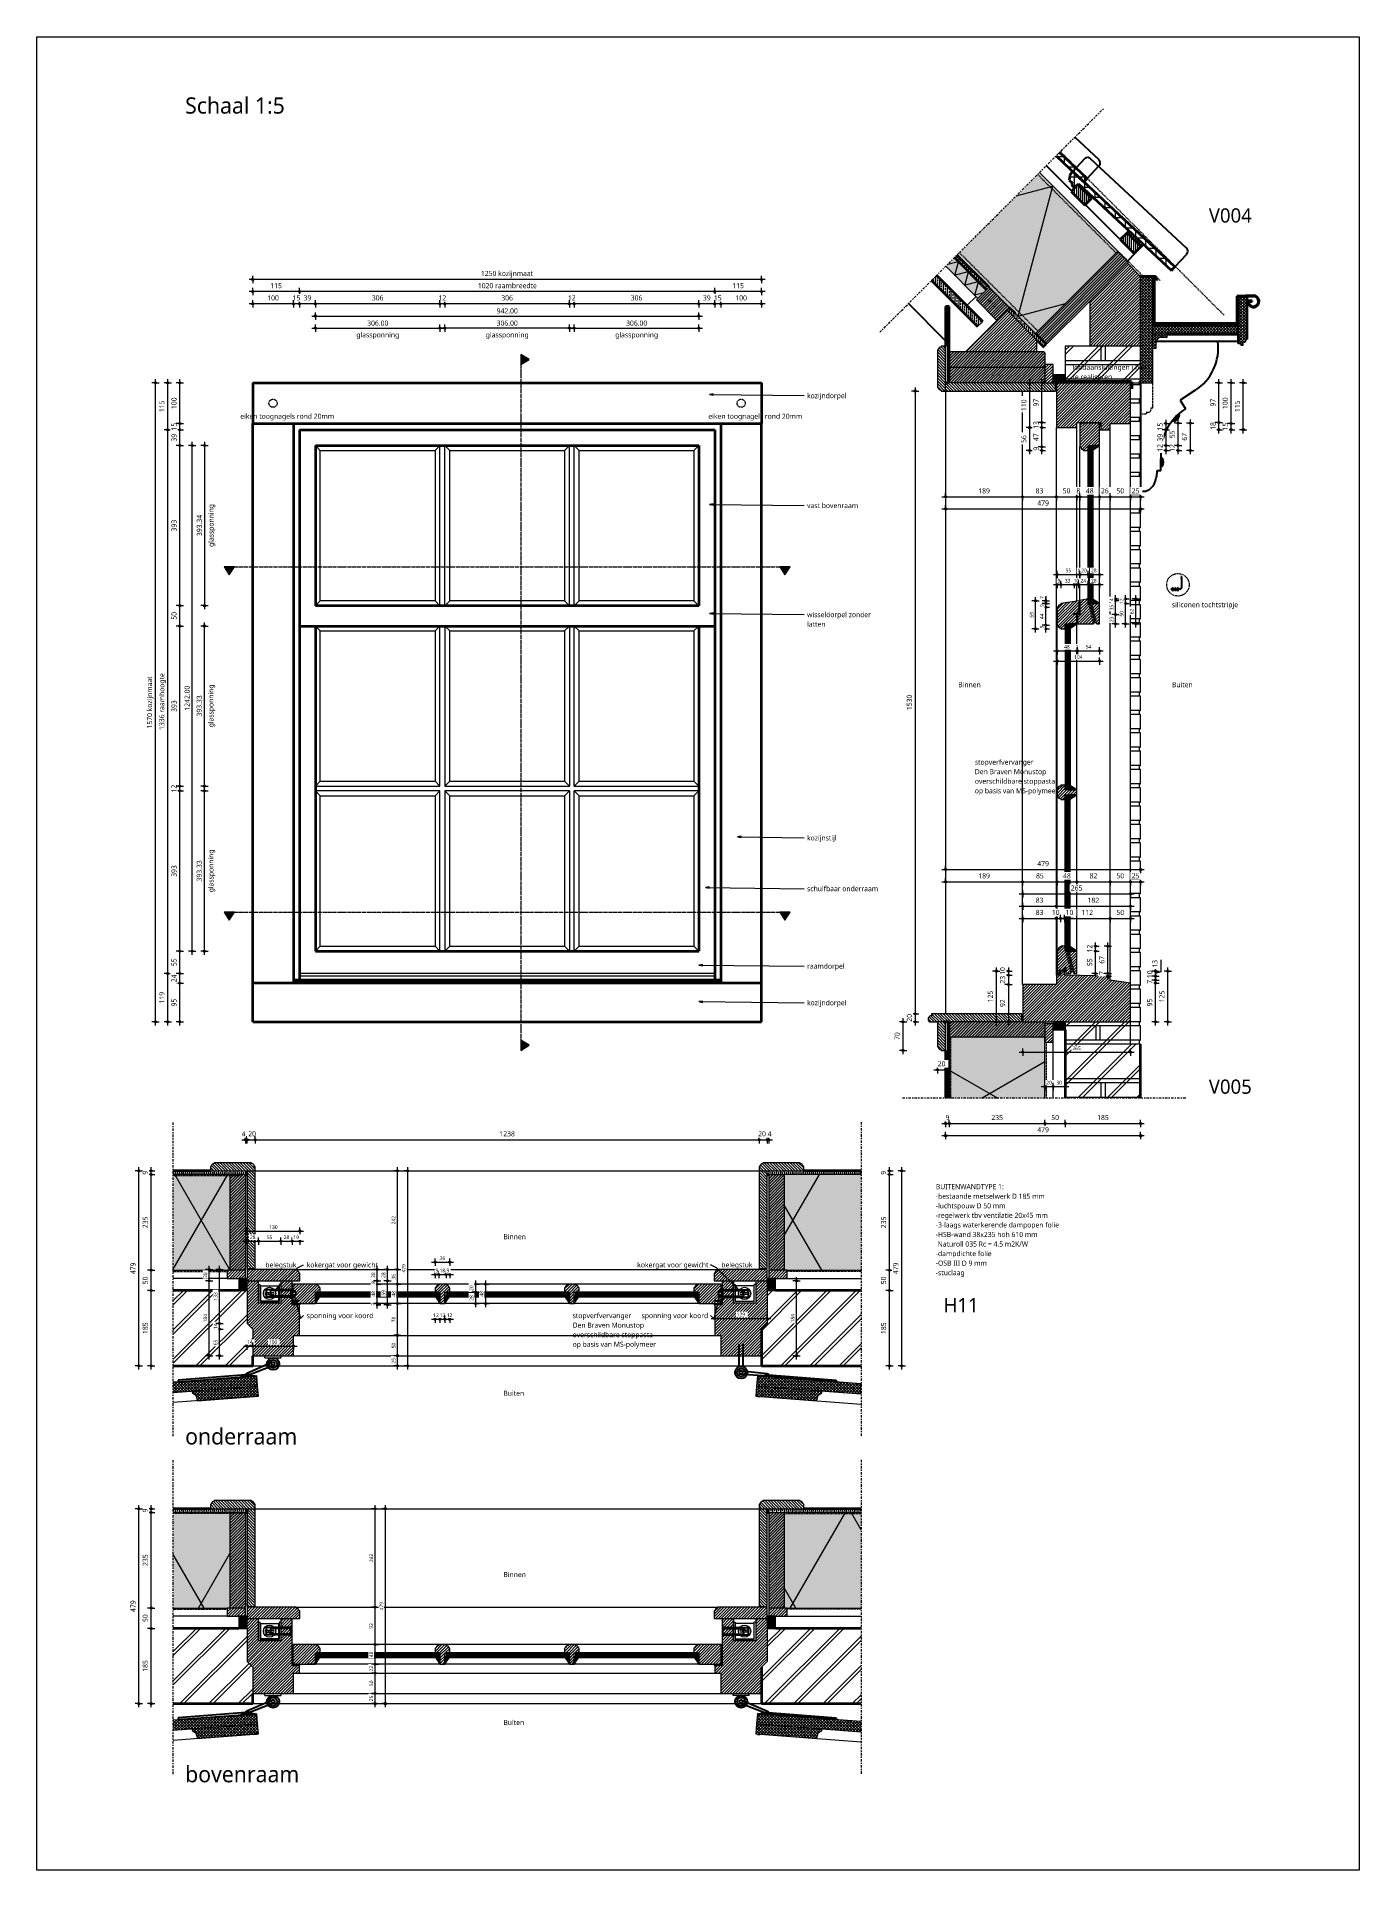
# Model space of a CAD drawing. Header units: millimetres. Extents: x 2125 to 5374, y 989 to 5495.
import ezdxf

# ---------------------------------------------------------------- set-up
doc = ezdxf.new("R2010")
doc.units = ezdxf.units.MM
for name, pattern in [('MV_center', [15, 6, -3, 3, -3]), ('MV_hidden', [3.75, 2.5, -1.25]), ('MV_niveau', [12, 10, -1, 0, -1])]:
    doc.linetypes.add(name, pattern=pattern)
for name, color, linetype, lineweight in [('A-ANNO-DIMS', 211, 'Continuous', 13), ('A-ANNO-DIMS-5', 211, 'Continuous', 13), ('A-ANNO-NOTE', 131, 'Continuous', 18), ('A-DETL', 90, 'Continuous', 13), ('A-DETL-GENF', 92, 'Continuous', 18), ('A-DETL-MEDM', 33, 'Continuous', 18), ('G-ANNO-TEXT', 231, 'Continuous', 13)]:
    doc.layers.add(name, color=color, linetype=linetype, lineweight=lineweight)
doc.styles.add('Segoe UI', font='segoeui.ttf', dxfattribs={"height": 4})
doc.styles.add('Segoe UI_1', font='segoeui.ttf', dxfattribs={"height": 7.5})
doc.styles.add('Segoe UI_2', font='segoeui.ttf', dxfattribs={"height": 12.5})
doc.styles.add('Segoe UI_3', font='segoeui.ttf', dxfattribs={"height": 40})
doc.styles.add('Segoe UI_4', font='segoeui.ttf', dxfattribs={"height": 9})
doc.styles.add('Segoe UI_5', font='segoeui.ttf', dxfattribs={"height": 35})
doc.styles.add('Segoe UI_B', font='segoeui.ttf', dxfattribs={"height": 12.5})
doc.dimstyles.new('1_8_mm', dxfattribs={"dimscale": 304.8, "dimtxt": 9.426276, "dimasz": 0.016404, "dimexe": 0.029528, "dimexo": 0.0625, "dimgap": 0.008202, "dimtad": 1, "dimdec": 0, "dimzin": 0, "dimdsep": 46, "dimtxsty": 'Segoe UI_4', "dimblk1": 'DOTBLANK', "dimblk2": 'DOTBLANK', "dimsah": 1, "dimcen": 0.09, "dimdle": 0.029528, "dimazin": 0, "dimtfac": 1, "dimtdec": 4, "dimtix": 1, "dimtmove": 0, "dimatfit": 3, "dimfxl": 0.029528, "dimfxlon": 1, "dimtvp": 1, "dimtfill": 1, "dimtolj": 1, "dimtzin": 0, "dimarcsym": 2})
doc.dimstyles.new('1_8_mm_1', dxfattribs={"dimscale": 304.8, "dimtxt": 9.426276, "dimasz": 0.016404, "dimexe": 0.029528, "dimexo": 0.0625, "dimgap": 0.008202, "dimtad": 1, "dimdec": 0, "dimzin": 0, "dimdsep": 46, "dimtxsty": 'Segoe UI_4', "dimblk1": 'DOTBLANK', "dimblk2": 'DOTBLANK', "dimsah": 1, "dimcen": 0.09, "dimdle": 0.029528, "dimazin": 0, "dimtfac": 1, "dimtdec": 4, "dimtix": 1, "dimtmove": 2, "dimatfit": 3, "dimfxl": 0.029528, "dimfxlon": 1, "dimtvp": 1, "dimtfill": 1, "dimtolj": 1, "dimtzin": 0, "dimarcsym": 2})
doc.dimstyles.new('1_8_mm_2', dxfattribs={"dimscale": 304.8, "dimtxt": 9.426276, "dimasz": 0.016404, "dimexe": 0.029528, "dimexo": 0.0625, "dimgap": 0.008202, "dimtad": 1, "dimdec": 0, "dimzin": 0, "dimdsep": 46, "dimtxsty": 'Segoe UI_4', "dimblk1": 'DOTBLANK', "dimblk2": 'DOTBLANK', "dimsah": 1, "dimcen": 0.09, "dimdle": 0.029528, "dimazin": 0, "dimtfac": 1, "dimtdec": 4, "dimtix": 1, "dimtmove": 1, "dimatfit": 3, "dimfxl": 0.029528, "dimfxlon": 1, "dimtvp": 1, "dimtfill": 1, "dimtolj": 1, "dimtzin": 0, "dimarcsym": 2})
doc.dimstyles.new('2_5_mm', dxfattribs={"dimscale": 304.8, "dimtxt": 13.092049, "dimasz": 0.016404, "dimexe": 0.029528, "dimexo": 0.0625, "dimgap": 0.014764, "dimtad": 1, "dimdec": 0, "dimzin": 0, "dimdsep": 46, "dimtxsty": 'Segoe UI_2', "dimblk1": 'DOTBLANK', "dimblk2": 'DOTBLANK', "dimsah": 1, "dimcen": 0.09, "dimdle": 0.029528, "dimazin": 0, "dimtfac": 1, "dimtdec": 4, "dimtix": 1, "dimtmove": 0, "dimatfit": 3, "dimfxl": 0.029528, "dimfxlon": 1, "dimtvp": 1, "dimtfill": 1, "dimtolj": 1, "dimtzin": 0, "dimarcsym": 2})
doc.dimstyles.new('2_5_mm_1', dxfattribs={"dimscale": 304.8, "dimtxt": 13.092049, "dimasz": 0.016404, "dimexe": 0.029528, "dimexo": 0.0625, "dimgap": 0.014764, "dimtad": 1, "dimdec": 0, "dimzin": 0, "dimdsep": 46, "dimtxsty": 'Segoe UI_2', "dimblk1": 'DOTBLANK', "dimblk2": 'DOTBLANK', "dimsah": 1, "dimcen": 0.09, "dimdle": 0.029528, "dimazin": 0, "dimtfac": 1, "dimtdec": 4, "dimtix": 1, "dimtmove": 1, "dimatfit": 3, "dimfxl": 0.029528, "dimfxlon": 1, "dimtvp": 1, "dimtfill": 1, "dimtolj": 1, "dimtzin": 0, "dimarcsym": 2})
doc.dimstyles.new('2_5_mm_2', dxfattribs={"dimscale": 304.8, "dimtxt": 13.092049, "dimasz": 0.016404, "dimexe": 0.029528, "dimexo": 0.0625, "dimgap": 0.014764, "dimtad": 1, "dimdec": 0, "dimzin": 0, "dimdsep": 46, "dimtxsty": 'Segoe UI_2', "dimblk1": 'DOTBLANK', "dimblk2": 'DOTBLANK', "dimsah": 1, "dimcen": 0.09, "dimdle": 0.029528, "dimazin": 0, "dimtfac": 1, "dimtdec": 4, "dimtix": 1, "dimtmove": 2, "dimatfit": 3, "dimfxl": 0.029528, "dimfxlon": 1, "dimtvp": 1, "dimtfill": 1, "dimtolj": 1, "dimtzin": 0, "dimarcsym": 2})
doc.dimstyles.new('2_5_mm_2_getallen', dxfattribs={"dimscale": 304.8, "dimtxt": 13.092049, "dimasz": 0.016404, "dimexe": 0.029528, "dimexo": 0.0625, "dimgap": 0.008202, "dimtad": 1, "dimrnd": 0.01, "dimzin": 0, "dimdsep": 46, "dimtxsty": 'Segoe UI_2', "dimblk1": 'DOTBLANK', "dimblk2": 'DOTBLANK', "dimsah": 1, "dimcen": 0.09, "dimdle": 0.029528, "dimazin": 0, "dimtfac": 1, "dimtdec": 4, "dimtix": 1, "dimtmove": 0, "dimatfit": 3, "dimfxl": 0.029528, "dimfxlon": 1, "dimtvp": 1, "dimtfill": 1, "dimtolj": 1, "dimtzin": 0, "dimarcsym": 2})
pattern_1 = [(45, (0, 0), (-35.92102, 35.92102), []), (45, (10.16, 0), (-35.92102, 35.92102), [])]
pattern_2 = [(135, (0, 0), (-3.535534, -3.535534), [])]
pattern_3 = [(90, (0, 0), (-9.525, 6e-16), []), (90, (4.763, 0), (-9.525, 6e-16), [4.762, -2.381])]
pattern_4 = [(90, (0, 0), (-5, 3e-16), [])]
pattern_5 = [(0, (0, 0), (0, 25), []), (90, (0, 0), (-25, 1e-15), [])]
pattern_6 = [(45, (0, 0), (-3.535534, 3.535534), []), (135, (0, 0), (-3.535534, -3.535534), [])]
pattern_7 = [(45, (0, 0), (-3.535534, 3.535534), [])]
pattern_8 = [(60, (-2355.522, 120.812), (-17.3205, 10), []), (120, (-2355.522, 120.812), (-17.3205, -10), [])]
pattern_9 = [(300, (-2355.522, -120.812), (-17.3205, -10), []), (240, (-2355.522, -120.812), (-17.3205, 10), [])]
pattern_10 = [(300, (-1986.72, -235.79), (-203.516, -117.5), []), (240, (-1986.72, -235.79), (-203.516, 117.5), [])]

msp = doc.modelspace()

# ---------------------------------------------------------------- texts
at = {"layer": 'A-ANNO-NOTE', "lineweight": 13, "attachment_point": 1}
for s, insert, char_height, width, rotation, style in [('44 x 71', (4464.024, 4853.669), 7.5, 40.48522, 315, 'Segoe UI_1'), ('38 x 286', (4682.639, 4844.876), 4, 27.65822, 45, 'Segoe UI'), ('38 x 235', (2617.596, 2567.973), 4, 27.65822, 90, 'Segoe UI'), ('38 x 235', (3940.797, 2567.973), 4, 27.65822, 90, 'Segoe UI'), ('38 x 235', (2617.596, 1737.973), 4, 27.65822, 90, 'Segoe UI'), ('38 x 235', (3940.797, 1737.973), 4, 27.65822, 90, 'Segoe UI')]:
    msp.add_mtext(s, dxfattribs=dict(at, insert=insert, char_height=char_height, width=width, rotation=rotation, style=style))
at = {"layer": 'A-ANNO-NOTE', "lineweight": 13, "char_height": 4, "width": 27.65822, "attachment_point": 1, "style": 'Segoe UI'}
for insert in [(4471.409, 4702.818), (4471.409, 4664.818), (4471.409, 3056.738)]:
    msp.add_mtext('38 x 235', dxfattribs=dict(at, insert=insert))
at = {"layer": 'G-ANNO-TEXT', "color": 7, "attachment_point": 1}
for s, insert, char_height, width, style in [('Schaal 1:5', (2489.772, 5345.433), 40, 304.24041, 'Segoe UI_3'), ('V004', (5004.558, 5072.77), 35, 136.28688, 'Segoe UI_5'), ('loodaansluitingen i.h.w.', (4669.385, 4688.529), 12.5, 219.26153, 'Segoe UI_2'), ('te realiseren', (4669.385, 4665.047), 12.5, 114.64131, 'Segoe UI_2'), ('kozijndorpel', (4017.635, 4618.725), 12.5, 115.84384, 'Segoe UI_2'), ('eiken toognagels rond 20mm', (2625.235, 4568.147), 12.5, 277.38387, 'Segoe UI_2'), ('eiken toognagels rond 20mm', (3775.234, 4568.147), 12.5, 277.38387, 'Segoe UI_2'), ('vast bovenraam', (4017.635, 4348.725), 12.5, 148.31219, 'Segoe UI_2'), ('siliconen tochtstripje', (4913.932, 4105.069), 12.5, 193.60753, 'Segoe UI_2'), ('wisseldorpel zonder', (4017.635, 4080.694), 12.5, 186.39234, 'Segoe UI_2'), ('latten', (4017.635, 4057.212), 12.5, 53.71306, 'Segoe UI_2'), ('Binnen', (4388.932, 3908.454), 12.5, 64.53584, 'Segoe UI_2'), ('Buiten', (4913.932, 3908.454), 12.5, 59.72572, 'Segoe UI_2'), ('stopverfvervanger', (4429.803, 3718.417), 12.5, 168.35438, 'Segoe UI_2'), ('Den Braven Monustop', (4429.803, 3694.936), 12.5, 210.04212, 'Segoe UI_2'), ('overschildbare stoppasta ', (4429.803, 3671.454), 12.5, 238.90287, 'Segoe UI_2'), ('op basis van MS-polymeer', (4429.803, 3647.972), 12.5, 249.32481, 'Segoe UI_2'), ('kozijnstijl', (4017.635, 3532.145), 12.5, 86.58225, 'Segoe UI_2'), ('schuifbaar onderraam', (4017.635, 3407.395), 12.5, 204.43031, 'Segoe UI_2'), ('raamdorpel', (4017.635, 3217.145), 12.5, 108.22781, 'Segoe UI_2'), ('kozijndorpel', (4017.635, 3127.145), 12.5, 115.84384, 'Segoe UI_2'), ('V005', (5004.558, 2932.165), 35, 136.28688, 'Segoe UI_5'), ('BUITENWANDTYPE 1:', (4334.018, 2675.178), 12.5, 218.059, 'Segoe UI_B'), ('-bestaande metselwerk D 185 mm', (4334.018, 2651.696), 12.5, 322.27837, 'Segoe UI_2'), ('-luchtspouw D 50 mm', (4334.018, 2628.215), 12.5, 208.43875, 'Segoe UI_2'), ('-regelwerk tbv ventilatie 20x45 mm', (4334.018, 2604.733), 12.5, 331.89863, 'Segoe UI_2'), ('-3-laags waterkerende dampopen folie', (4334.018, 2581.251), 12.5, 365.16866, 'Segoe UI_2'), ('Binnen', (3271.54, 2552.246), 12.5, 64.53584, 'Segoe UI_2'), ('-HSB-wand 38x235 hoh 610 mm', (4334.018, 2557.769), 12.5, 305.84378, 'Segoe UI_2'), (' Naturoll 035 Rc = 4.5 m2K/W', (4334.018, 2534.288), 12.5, 282.59484, 'Segoe UI_2'), ('belegstuk', (2686.711, 2483.175), 12.5, 90.99153, 'Segoe UI_2'), ('kokergat voor gewicht', (2788.347, 2483.175), 12.5, 209.24044, 'Segoe UI_2'), ('kokergat voor gewicht', (3600.417, 2483.175), 12.5, 209.24044, 'Segoe UI_2'), ('belegstuk', (3806.963, 2483.175), 12.5, 90.99153, 'Segoe UI_2'), ('-dampdichte folie', (4334.018, 2510.806), 12.5, 167.15184, 'Segoe UI_2'), ('-OSB III D 9 mm', (4334.018, 2487.324), 12.5, 151.91978, 'Segoe UI_2'), ('-stuclaag', (4334.018, 2463.842), 12.5, 85.37972, 'Segoe UI_2'), ('H11', (4353.055, 2395.472), 35, 109.0295, 'Segoe UI_5'), ('sponning voor koord', (2788.347, 2358.388), 12.5, 196.41344, 'Segoe UI_2'), ('stopverfvervanger', (3441.684, 2358.388), 12.5, 168.35438, 'Segoe UI_2'), ('sponning voor koord', (3611.017, 2358.388), 12.5, 196.41344, 'Segoe UI_2'), ('overschildbare stoppasta ', (3441.684, 2311.424), 12.5, 238.90287, 'Segoe UI_2'), ('Den Braven Monustop', (3441.684, 2334.906), 12.5, 210.04212, 'Segoe UI_2'), ('op basis van MS-polymeer', (3441.684, 2287.943), 12.5, 249.32481, 'Segoe UI_2'), ('Buiten', (3271.54, 2167.662), 12.5, 59.72572, 'Segoe UI_2'), ('onderraam', (2489.772, 2075.433), 40, 335.10537, 'Segoe UI_3'), ('Binnen', (3271.54, 1722.246), 12.5, 64.53584, 'Segoe UI_2'), ('Buiten', (3271.54, 1358.796), 12.5, 59.72572, 'Segoe UI_2'), ('bovenraam', (2489.772, 1245.433), 40, 344.32478, 'Segoe UI_3')]:
    msp.add_mtext(s, dxfattribs=dict(at, insert=insert, char_height=char_height, width=width, style=style))

# ---------------------------------------------------------------- blocks, each defined once
blk = doc.blocks.new('00 hout_rechthoekig_sls - SLS 38x235-4309786-Details Restauratie 1-5')
at = {"layer": 'A-DETL-GENF'}
blk.add_hatch(color=256, dxfattribs=at).paths.add_polyline_path([(2.8, 38), (0, 35.2), (0, 2.8), (2.8, 0), (232.2, 0), (235, 2.8), (235, 35.2), (232.2, 38), (182.2, 38)])
at = {"layer": 'A-DETL-MEDM', "lineweight": 13}
h = blk.add_hatch(dxfattribs=at)
h.set_pattern_fill('FP_3', color=256, style=0, pattern_type=2)
h.set_pattern_definition([(225, (4602.1, 3073.828), (3.535534, -3.535534), [])])
h.paths.add_polyline_path([(2.8, 38), (0, 35.2), (0, 2.8), (2.8, 0), (232.2, 0), (235, 2.8), (235, 35.2), (232.2, 38), (182.2, 38)])
at = {"layer": 'A-DETL-MEDM'}
for p, q in [((0, 35.2), (2.8, 38)), ((0, 35.2), (2.8, 38)), ((0, 2.8), (0, 4.8)), ((2.8, 0), (0, 2.8)), ((2.8, 0), (0, 2.8)), ((54.6, 0), (232.2, 0)), ((232.2, 38), (235, 35.2)), ((232.2, 38), (235, 35.2)), ((235, 2.8), (232.2, 0)), ((232.2, 0), (235, 2.8)), ((235, 35.2), (235, 2.8))]:
    blk.add_line(p, q, dxfattribs=at)
blk = doc.blocks.new('42 isolatie - Type 1-3773263-Details Restauratie 1-5')
at = {"layer": 'A-DETL-GENF'}
blk.add_hatch(color=256, dxfattribs=at).paths.add_polyline_path([(0.3, 30.8), (0.3, 0.8), (112.2, 0.8), (112.2, 30.8), (5.3, 30.8)])
at = {"layer": 'A-DETL-GENF', "lineweight": 13}
h = blk.add_hatch(dxfattribs=at)
h.set_pattern_fill('FP_4', color=256, style=0, pattern_type=2)
h.set_pattern_definition([(60, (-2380.567, 120.812), (-25.98076, 15), []), (120, (-2380.567, 120.812), (-25.98076, -15), [])])
h.paths.add_polyline_path([(0.3, 30.8), (0.3, 0.8), (112.2, 0.8), (112.2, 30.8), (5.3, 30.8)])
at = {"layer": 'A-DETL-GENF'}
for p, q in [((112.2, 30.8), (0.3, 30.8)), ((0.3, 30.8), (0.3, 0.8)), ((112.2, 30.8), (0.3, 30.8)), ((0.3, 0.8), (112.2, 0.8)), ((0.3, 0.8), (112.2, 0.8))]:
    blk.add_line(p, q, dxfattribs=at)
blk = doc.blocks.new('00 hout_rechthoekig_sls - SLS 38x286-4309789-Details Restauratie 1-5')
at = {"layer": 'A-DETL-GENF'}
blk.add_hatch(color=256, dxfattribs=at).paths.add_polyline_path([(286, 35.2), (283.2, 38), (2.8, 38), (0, 35.2), (0, 2.8), (2.8, 0), (283.2, 0), (286, 2.8), (286, 4.7)])
at = {"layer": 'A-DETL-MEDM', "lineweight": 13}
h = blk.add_hatch(dxfattribs=at)
h.set_pattern_fill('FP_6', color=256, style=0, pattern_type=2)
h.set_pattern_definition([(180, (6893.161, 131.809), (-6e-16, -5), [])])
h.paths.add_polyline_path([(286, 35.2), (283.2, 38), (2.8, 38), (0, 35.2), (0, 2.8), (2.8, 0), (283.2, 0), (286, 2.8), (286, 4.7)])
at = {"layer": 'A-DETL-MEDM'}
for p, q in [((0, 35.2), (2.8, 38)), ((0, 35.2), (2.8, 38)), ((0, 2.8), (0, 35.2)), ((2.8, 0), (0, 2.8)), ((2.8, 0), (0, 2.8)), ((2.8, 38), (4.1, 38)), ((135.4, 38), (283.2, 38)), ((194.7, 0), (216.2, 0)), ((283.2, 38), (286, 35.2)), ((283.2, 38), (286, 35.2)), ((286, 2.8), (283.2, 0)), ((283.2, 0), (286, 2.8)), ((286, 35.2), (286, 2.8))]:
    blk.add_line(p, q, dxfattribs=at)
blk = doc.blocks.new('00 hout_rechthoekig_sls - Vuren 44x71-4309760-Details Restauratie 1-5')
at = {"layer": 'A-DETL-GENF', "lineweight": 13}
blk.add_hatch(color=256, dxfattribs=at).paths.add_polyline_path([(0, 44), (0, 0), (71, 0), (71, 44), (24, 44)])
at = {"layer": 'A-DETL-MEDM', "lineweight": 13}
h = blk.add_hatch(dxfattribs=at)
h.set_pattern_fill('FP_11', color=256, style=0, pattern_type=2)
h.set_pattern_definition([(270, (-221.53, 6607.161), (5, 3e-16), [])])
h.paths.add_polyline_path([(0, 44), (0, 0), (71, 0), (71, 44), (24, 44)])
at = {"layer": 'A-DETL-MEDM'}
for p, q in [((71, 44), (0, 44)), ((0, 44), (0, 9)), ((71, 44), (0, 44)), ((0, 9), (0, 0)), ((0, 0), (71, 0)), ((71, 0), (71, 44)), ((71, 0), (71, 44)), ((71, 0), (71, 44))]:
    blk.add_line(p, q, dxfattribs=at)
blk = doc.blocks.new('42 isolatie - Type 1-3773186-Details Restauratie 1-5')
at = {"layer": 'A-DETL-GENF'}
blk.add_hatch(color=256, dxfattribs=at).paths.add_polyline_path([(320.3, 0.8), (320.3, 287.3), (47.6, 287.3), (47.6, 0.8), (250.5, 0.8)])
for p, q in [((320.3, 287.3), (47.6, 287.3)), ((320.3, 0.8), (320.3, 287.3)), ((47.6, 0.8), (320.3, 0.8))]:
    blk.add_line(p, q, dxfattribs=at)
blk = doc.blocks.new('42 isolatie - Type 1-3773066-Details Restauratie 1-5')
at = {"layer": 'A-DETL-GENF'}
blk.add_hatch(color=256, dxfattribs=at).paths.add_polyline_path([(227.3, 0.8), (227.3, 235.8), (38.3, 235.8), (38.3, 0.8), (49.7, 0.8)])
at = {"layer": 'A-DETL-GENF', "lineweight": 13}
h = blk.add_hatch(dxfattribs=at)
h.set_pattern_fill('FP_12', color=256, style=0, pattern_type=2)
h.set_pattern_definition([(60, (-1986.72, 235.79), (-203.516, 117.5), []), (120, (-1986.72, 235.79), (-203.516, -117.5), [])])
h.paths.add_polyline_path([(227.3, 0.8), (227.3, 235.8), (38.3, 235.8), (38.3, 0.8), (49.7, 0.8)])
at = {"layer": 'A-DETL-GENF'}
for p, q in [((227.3, 235.8), (38.3, 235.8)), ((227.3, 235.8), (38.3, 235.8)), ((45.3, 0.8), (227.3, 0.8)), ((45.3, 0.8), (227.3, 0.8))]:
    blk.add_line(p, q, dxfattribs=at)
blk = doc.blocks.new('00 hout_rechthoekig_sls - SLS 38x235-V1-Details Restauratie 1-5')
at = {"layer": 'A-DETL-GENF'}
blk.add_hatch(color=256, dxfattribs=at).paths.add_polyline_path([(235, 35.2), (232.2, 38), (2.8, 38), (0, 35.2), (0, 2.8), (2.8, 0), (232.2, 0), (235, 2.8)])
at = {"layer": 'A-DETL-MEDM', "lineweight": 13}
h = blk.add_hatch(dxfattribs=at)
h.set_pattern_fill('FP_13', color=256, style=0, pattern_type=2)
h.set_pattern_definition([(135, (2698.664, -3923.707), (-3.535534, -3.535534), [])])
h.paths.add_polyline_path([(235, 35.2), (232.2, 38), (2.8, 38), (0, 35.2), (0, 2.8), (2.8, 0), (232.2, 0), (235, 2.8)])
at = {"layer": 'A-DETL-MEDM'}
for p, q in [((0, 35.2), (2.8, 38)), ((0, 35.2), (2.8, 38)), ((0, 2.8), (0, 35.2)), ((2.8, 0), (0, 2.8)), ((2.8, 0), (0, 2.8)), ((2.8, 38), (232.2, 38)), ((2.8, 0), (232.2, 0)), ((232.2, 38), (235, 35.2)), ((232.2, 38), (235, 35.2)), ((235, 2.8), (232.2, 0)), ((232.2, 0), (235, 2.8))]:
    blk.add_line(p, q, dxfattribs=at)
blk = doc.blocks.new('NLRS_00_DI_maskeer - Type 1-4234843-Details Restauratie 1-5')
at = {"layer": 'A-DETL-GENF', "linetype": 'MV_center'}
blk.add_line((-100, 0), (677.7, 0), dxfattribs=at)
blk = doc.blocks.new('42 isolatie - Type 1-3773127-Details Restauratie 1-5')
at = {"layer": 'A-DETL-GENF'}
blk.add_hatch(color=256, dxfattribs=at).paths.add_polyline_path([(0.3, 0.8), (30.3, 0.8), (30.3, 20.8), (0.3, 20.8)])
at = {"layer": 'A-DETL-GENF', "lineweight": 13}
h = blk.add_hatch(dxfattribs=at)
h.set_pattern_fill('FP_14', color=256, style=0, pattern_type=2)
h.set_pattern_definition(pattern_8)
h.paths.add_polyline_path([(0.3, 0.8), (30.3, 0.8), (30.3, 20.8), (0.3, 20.8)])
at = {"layer": 'A-DETL-GENF'}
for p, q in [((30.3, 20.8), (0.3, 20.8)), ((0.3, 20.8), (0.3, 0.8)), ((30.3, 20.8), (0.3, 20.8)), ((0.3, 0.8), (30.3, 0.8)), ((0.3, 0.8), (30.3, 0.8)), ((30.3, 0.8), (30.3, 20.8)), ((30.3, 0.8), (30.3, 20.8))]:
    blk.add_line(p, q, dxfattribs=at)
blk = doc.blocks.new('42_isolatie - Type 1-3307162-Details Restauratie 1-5')
at = {"layer": 'A-DETL-GENF'}
blk.add_hatch(color=256, dxfattribs=at).paths.add_polyline_path([(0.3, -20.8), (30.3, -20.8), (30.3, -0.8), (0.3, -0.8)])
at = {"layer": 'A-DETL-GENF', "lineweight": 13}
h = blk.add_hatch(dxfattribs=at)
h.set_pattern_fill('FP_15', color=256, style=0, pattern_type=2)
h.set_pattern_definition(pattern_9)
h.paths.add_polyline_path([(0.3, -20.8), (30.3, -20.8), (30.3, -0.8), (0.3, -0.8)])
at = {"layer": 'A-DETL-GENF'}
for p, q in [((30.3, -0.8), (0.3, -0.8)), ((0.3, -0.8), (0.3, -20.8)), ((30.3, -0.8), (0.3, -0.8)), ((0.3, -0.8), (0.3, -20.8)), ((0.3, -20.8), (30.3, -20.8)), ((0.3, -20.8), (30.3, -20.8)), ((30.3, -20.8), (30.3, -0.8)), ((30.3, -20.8), (30.3, -0.8))]:
    blk.add_line(p, q, dxfattribs=at)
blk = doc.blocks.new('42_isolatie - Type 1-3307161-Details Restauratie 1-5')
at = {"layer": 'A-DETL-GENF'}
blk.add_hatch(color=256, dxfattribs=at).paths.add_polyline_path([(0.3, 20.8), (0.3, 0.8), (30.3, 0.8), (30.3, 20.8)])
at = {"layer": 'A-DETL-GENF', "lineweight": 13}
h = blk.add_hatch(dxfattribs=at)
h.set_pattern_fill('FP_14', color=256, style=0, pattern_type=2)
h.set_pattern_definition(pattern_8)
h.paths.add_polyline_path([(0.3, 20.8), (0.3, 0.8), (30.3, 0.8), (30.3, 20.8)])
at = {"layer": 'A-DETL-GENF'}
for p, q in [((30.3, 20.8), (0.3, 20.8)), ((0.3, 20.8), (0.3, 0.8)), ((30.3, 20.8), (0.3, 20.8)), ((0.3, 20.8), (0.3, 0.8)), ((0.3, 0.8), (30.3, 0.8)), ((0.3, 0.8), (30.3, 0.8)), ((30.3, 4.8), (30.3, 20.8)), ((30.3, 0.8), (30.3, 4.8)), ((30.3, 0.8), (30.3, 4.8))]:
    blk.add_line(p, q, dxfattribs=at)
blk = doc.blocks.new('42_isolatie - Type 1-V2-Details Restauratie 1-5')
at = {"layer": 'A-DETL-GENF'}
blk.add_hatch(color=256, dxfattribs=at).paths.add_polyline_path([(0.3, -20.8), (30.3, -20.8), (30.3, -0.8), (0.3, -0.8), (0.3, -4.8)])
at = {"layer": 'A-DETL-GENF', "lineweight": 13}
h = blk.add_hatch(dxfattribs=at)
h.set_pattern_fill('FP_15', color=256, style=0, pattern_type=2)
h.set_pattern_definition(pattern_9)
h.paths.add_polyline_path([(0.3, -20.8), (30.3, -20.8), (30.3, -0.8), (0.3, -0.8), (0.3, -4.8)])
at = {"layer": 'A-DETL-GENF'}
for p, q in [((30.3, -0.8), (0.3, -0.8)), ((0.3, -0.8), (0.3, -20.8)), ((30.3, -0.8), (0.3, -0.8)), ((0.3, -0.8), (0.3, -20.8)), ((0.3, -20.8), (30.3, -20.8)), ((0.3, -20.8), (30.3, -20.8)), ((30.3, -4.8), (30.3, -0.8)), ((30.3, -4.8), (30.3, -0.8)), ((30.3, -20.8), (30.3, -4.8))]:
    blk.add_line(p, q, dxfattribs=at)
blk = doc.blocks.new('42 isolatie - Type 1-V3-Details Restauratie 1-5')
at = {"layer": 'A-DETL-GENF'}
blk.add_hatch(color=256, dxfattribs=at).paths.add_polyline_path([(0.3, 0.8), (30.3, 0.8), (30.3, 20.8), (0.3, 20.8), (0.3, 15.9)])
at = {"layer": 'A-DETL-GENF', "lineweight": 13}
h = blk.add_hatch(dxfattribs=at)
h.set_pattern_fill('FP_14', color=256, style=0, pattern_type=2)
h.set_pattern_definition(pattern_8)
h.paths.add_polyline_path([(0.3, 0.8), (30.3, 0.8), (30.3, 20.8), (0.3, 20.8), (0.3, 15.9)])
at = {"layer": 'A-DETL-GENF'}
for p, q in [((30.3, 20.8), (0.3, 20.8)), ((0.3, 20.8), (0.3, 15.9)), ((30.3, 20.8), (0.3, 20.8)), ((0.3, 20.8), (0.3, 15.9)), ((0.3, 15.9), (0.3, 0.8)), ((0.3, 0.8), (30.3, 0.8)), ((0.3, 0.8), (30.3, 0.8)), ((30.3, 0.8), (30.3, 20.8)), ((30.3, 0.8), (30.3, 20.8))]:
    blk.add_line(p, q, dxfattribs=at)
blk = doc.blocks.new('NLRS_00_DI_maskeer - Type 1-4234845-Details Restauratie 1-5')
at = {"layer": 'A-DETL-GENF', "linetype": 'MV_center'}
blk.add_line((671.8, 0), (-100, 0), dxfattribs=at)
blk = doc.blocks.new('42 isolatie - Type 1-3773067-Details Restauratie 1-5')
at = {"layer": 'A-DETL-GENF'}
blk.add_hatch(color=256, dxfattribs=at).paths.add_polyline_path([(177.3, -0.8), (38.3, -0.8), (38.3, -235.8), (177.3, -235.8), (177.3, -3.6)])
at = {"layer": 'A-DETL-GENF', "lineweight": 13}
h = blk.add_hatch(dxfattribs=at)
h.set_pattern_fill('FP_16', color=256, style=0, pattern_type=2)
h.set_pattern_definition(pattern_10)
h.paths.add_polyline_path([(177.3, -0.8), (38.3, -0.8), (38.3, -235.8), (177.3, -235.8), (177.3, -3.6)])
at = {"layer": 'A-DETL-GENF'}
for p, q in [((177.3, -0.8), (45.3, -0.8)), ((177.3, -0.8), (45.3, -0.8)), ((38.3, -235.8), (177.3, -235.8)), ((38.3, -235.8), (177.3, -235.8))]:
    blk.add_line(p, q, dxfattribs=at)
blk = doc.blocks.new('00 hout_rechthoekig_sls - SLS 38x235-3447277-Details Restauratie 1-5')
at = {"layer": 'A-DETL-GENF'}
blk.add_hatch(color=256, dxfattribs=at).paths.add_polyline_path([(235, -35.2), (235, -2.8), (232.2, 0), (2.8, 0), (0, -2.8), (0, -35.2), (2.8, -38), (232.2, -38)])
at = {"layer": 'A-DETL-MEDM', "lineweight": 13}
h = blk.add_hatch(dxfattribs=at)
h.set_pattern_fill('FP_17', color=256, style=0, pattern_type=2)
h.set_pattern_definition([(135, (2698.664, -2637.707), (-3.535534, -3.535534), [])])
h.paths.add_polyline_path([(235, -35.2), (235, -2.8), (232.2, 0), (2.8, 0), (0, -2.8), (0, -35.2), (2.8, -38), (232.2, -38)])
at = {"layer": 'A-DETL-MEDM'}
for p, q in [((0, -2.8), (2.8, 0)), ((2.8, 0), (0, -2.8)), ((2.8, 0), (232.2, 0)), ((232.2, 0), (235, -2.8)), ((0, -2.8), (0, -35.2)), ((2.8, -38), (0, -35.2)), ((0, -35.2), (2.8, -38)), ((2.8, -38), (232.2, -38)), ((232.2, 0), (235, -2.8)), ((235, -35.2), (232.2, -38)), ((232.2, -38), (235, -35.2))]:
    blk.add_line(p, q, dxfattribs=at)
blk = doc.blocks.new('NLRS_00_DI_maskeer - Type 1-4234844-Details Restauratie 1-5')
at = {"layer": 'A-DETL-GENF', "linetype": 'MV_center'}
blk.add_line((-100, 0), (671.8, 0), dxfattribs=at)
blk = doc.blocks.new('00 hout_rechthoekig_sls - SLS 38x235-V4-Details Restauratie 1-5')
at = {"layer": 'A-DETL-GENF'}
blk.add_hatch(color=256, dxfattribs=at).paths.add_polyline_path([(235, -35.2), (235, -2.8), (232.2, 0), (2.8, 0), (0, -2.8), (0, -35.2), (2.8, -38), (232.2, -38)])
at = {"layer": 'A-DETL-MEDM', "lineweight": 13}
h = blk.add_hatch(dxfattribs=at)
h.set_pattern_fill('FP_18', color=256, style=0, pattern_type=2)
h.set_pattern_definition([(135, (1868.664, -2637.707), (-3.535534, -3.535534), [])])
h.paths.add_polyline_path([(235, -35.2), (235, -2.8), (232.2, 0), (2.8, 0), (0, -2.8), (0, -35.2), (2.8, -38), (232.2, -38)])
at = {"layer": 'A-DETL-MEDM'}
for p, q in [((0, -2.8), (2.8, 0)), ((2.8, 0), (0, -2.8)), ((2.8, 0), (232.2, 0)), ((232.2, 0), (235, -2.8)), ((0, -2.8), (0, -35.2)), ((2.8, -38), (0, -35.2)), ((0, -35.2), (2.8, -38)), ((2.8, -38), (232.2, -38)), ((232.2, 0), (235, -2.8)), ((235, -35.2), (232.2, -38)), ((232.2, -38), (235, -35.2))]:
    blk.add_line(p, q, dxfattribs=at)
blk = doc.blocks.new('00 hout_rechthoekig_sls - SLS 38x235-V5-Details Restauratie 1-5')
at = {"layer": 'A-DETL-GENF'}
blk.add_hatch(color=256, dxfattribs=at).paths.add_polyline_path([(235, 35.2), (232.2, 38), (2.8, 38), (0, 35.2), (0, 2.8), (2.8, 0), (232.2, 0), (235, 2.8)])
at = {"layer": 'A-DETL-MEDM', "lineweight": 13}
h = blk.add_hatch(dxfattribs=at)
h.set_pattern_fill('FP_19', color=256, style=0, pattern_type=2)
h.set_pattern_definition([(135, (1868.664, -3923.707), (-3.535534, -3.535534), [])])
h.paths.add_polyline_path([(235, 35.2), (232.2, 38), (2.8, 38), (0, 35.2), (0, 2.8), (2.8, 0), (232.2, 0), (235, 2.8)])
at = {"layer": 'A-DETL-MEDM'}
for p, q in [((0, 35.2), (2.8, 38)), ((0, 35.2), (2.8, 38)), ((0, 2.8), (0, 35.2)), ((2.8, 0), (0, 2.8)), ((2.8, 0), (0, 2.8)), ((2.8, 38), (232.2, 38)), ((2.8, 0), (232.2, 0)), ((232.2, 38), (235, 35.2)), ((232.2, 38), (235, 35.2)), ((235, 2.8), (232.2, 0)), ((232.2, 0), (235, 2.8))]:
    blk.add_line(p, q, dxfattribs=at)
blk = doc.blocks.new('42 isolatie - Type 1-3773065-Details Restauratie 1-5')
at = {"layer": 'A-DETL-GENF'}
blk.add_hatch(color=256, dxfattribs=at).paths.add_polyline_path([(45.5, -0.8), (45.5, -235.8), (195.2, -235.8), (195.2, -0.8), (103.7, -0.8)])
at = {"layer": 'A-DETL-GENF', "lineweight": 13}
h = blk.add_hatch(dxfattribs=at)
h.set_pattern_fill('FP_16', color=256, style=0, pattern_type=2)
h.set_pattern_definition(pattern_10)
h.paths.add_polyline_path([(45.5, -0.8), (45.5, -235.8), (195.2, -235.8), (195.2, -0.8), (103.7, -0.8)])
at = {"layer": 'A-DETL-GENF'}
for p, q in [((195.2, -0.8), (45.5, -0.8)), ((195.2, -0.8), (45.5, -0.8)), ((195.2, -235.8), (195.2, -0.8)), ((195.2, -235.8), (195.2, -0.8)), ((45.5, -235.8), (183.4, -235.8)), ((45.5, -235.8), (183.4, -235.8)), ((183.4, -235.8), (195.2, -235.8))]:
    blk.add_line(p, q, dxfattribs=at)
blk = doc.blocks.new('NLRS_00_DI_maskeer - Type 1-4234679-Details Restauratie 1-5')
at = {"layer": 'A-DETL-GENF', "linetype": 'MV_center'}
blk.add_line((-100, 0), (599, 0), dxfattribs=at)
blk = doc.blocks.new('00 hout_rechthoekig_sls - SLS 38x235-V6-Details Restauratie 1-5')
at = {"layer": 'A-DETL-GENF'}
blk.add_hatch(color=256, dxfattribs=at).paths.add_polyline_path([(182.2, 38), (2.8, 38), (0, 35.2), (0, 2.8), (2.8, 0), (232.2, 0), (235, 2.8), (235, 35.2), (232.2, 38)])
at = {"layer": 'A-DETL-MEDM', "lineweight": 13}
h = blk.add_hatch(dxfattribs=at)
h.set_pattern_fill('FP_20', color=256, style=0, pattern_type=2)
h.set_pattern_definition([(225, (4602.1, 4719.908), (3.535534, -3.535534), [])])
h.paths.add_polyline_path([(182.2, 38), (2.8, 38), (0, 35.2), (0, 2.8), (2.8, 0), (232.2, 0), (235, 2.8), (235, 35.2), (232.2, 38)])
at = {"layer": 'A-DETL-MEDM'}
for p, q in [((0, 35.2), (2.8, 38)), ((0, 35.2), (2.8, 38)), ((0, 2.8), (0, 35.2)), ((2.8, 0), (0, 2.8)), ((2.8, 0), (0, 2.8)), ((2.8, 0), (232.2, 0)), ((232.2, 38), (235, 35.2)), ((232.2, 38), (235, 35.2)), ((235, 2.8), (232.2, 0)), ((232.2, 0), (235, 2.8)), ((235, 35.2), (235, 2.8))]:
    blk.add_line(p, q, dxfattribs=at)
blk = doc.blocks.new('00 hout_rechthoekig_sls - SLS 38x235-V7-Details Restauratie 1-5')
at = {"layer": 'A-DETL-GENF'}
blk.add_hatch(color=256, dxfattribs=at).paths.add_polyline_path([(182.2, 38), (2.8, 38), (0, 35.2), (0, 2.8), (2.8, 0), (232.2, 0), (235, 2.8), (235, 35.2), (232.2, 38)])
at = {"layer": 'A-DETL-MEDM', "lineweight": 13}
h = blk.add_hatch(dxfattribs=at)
h.set_pattern_fill('FP_21', color=256, style=0, pattern_type=2)
h.set_pattern_definition([(225, (4602.1, 4681.908), (3.535534, -3.535534), [])])
h.paths.add_polyline_path([(182.2, 38), (2.8, 38), (0, 35.2), (0, 2.8), (2.8, 0), (232.2, 0), (235, 2.8), (235, 35.2), (232.2, 38)])
at = {"layer": 'A-DETL-MEDM'}
for p, q in [((0, 35.2), (2.8, 38)), ((0, 35.2), (2.8, 38)), ((0, 2.8), (0, 35.2)), ((2.8, 0), (0, 2.8)), ((2.8, 0), (0, 2.8)), ((2.8, 38), (232.2, 38)), ((2.8, 0), (232.2, 0)), ((232.2, 38), (235, 35.2)), ((232.2, 38), (235, 35.2)), ((235, 2.8), (232.2, 0)), ((232.2, 0), (235, 2.8)), ((235, 35.2), (235, 2.8))]:
    blk.add_line(p, q, dxfattribs=at)
blk = doc.blocks.new('DIMBLOCK1-Details Restauratie 1-5')
at = {"layer": 'A-ANNO-DIMS-5'}
for p, q in [((4349.1, 2824.3), (4367.1, 2824.3)), ((4358.1, 2824.3), (4358.1, 2833.3)), ((4358.1, 2824.3), (4358.1, 2815.3)), ((4367.1, 2824.3), (4367.1, 2833.3)), ((4367.1, 2824.3), (4367.1, 2815.3))]:
    blk.add_line(p, q, dxfattribs=at)
for centre in [(4358.1, 2824.3), (4367.1, 2824.3)]:
    blk.add_circle(centre, 2.5, dxfattribs=at)
at = {"layer": 'A-ANNO-DIMS-5', "color": 0, "insert": (4357.8, 2845.1), "char_height": 12.5, "width": 11.426, "attachment_point": 1, "line_spacing_factor": 1.142579, "style": 'Segoe UI_2', "bg_fill": 3, "box_fill_scale": 1.25, "bg_fill_color": 9, "bg_fill_true_color": 13158600, "bg_fill_transparency": 0}
blk.add_mtext('9', dxfattribs=at)
blk = doc.blocks.new('_DotBlank')
at = {"color": 0, "linetype": 'ByBlock', "lineweight": -2}
blk.add_line((-0.5, 0), (-1, 0), dxfattribs=at)
blk.add_circle((0, 0), 0.5, dxfattribs=at)
blk = doc.blocks.new('DIMBLOCK2-Details Restauratie 1-5')
at = {"layer": 'A-ANNO-DIMS-5'}
for p, q in [((4367.1, 2824.3), (4367.1, 2833.3)), ((4367.1, 2824.3), (4602.1, 2824.3)), ((4367.1, 2824.3), (4367.1, 2815.3)), ((4602.1, 2824.3), (4602.1, 2833.3)), ((4602.1, 2824.3), (4602.1, 2815.3))]:
    blk.add_line(p, q, dxfattribs=at)
for centre in [(4367.1, 2824.3), (4602.1, 2824.3)]:
    blk.add_circle(centre, 2.5, dxfattribs=at)
at = {"layer": 'A-ANNO-DIMS-5', "color": 0, "insert": (4470.3, 2845.1), "char_height": 12.5, "width": 34.277, "attachment_point": 1, "line_spacing_factor": 1.142579, "style": 'Segoe UI_2', "bg_fill": 3, "box_fill_scale": 1.25, "bg_fill_color": 9, "bg_fill_true_color": 13158600, "bg_fill_transparency": 0}
blk.add_mtext('235', dxfattribs=at)
blk = doc.blocks.new('DIMBLOCK3-Details Restauratie 1-5')
at = {"layer": 'A-ANNO-DIMS-5'}
for p, q in [((4602.1, 2824.3), (4602.1, 2833.3)), ((4602.1, 2824.3), (4652.1, 2824.3)), ((4602.1, 2824.3), (4602.1, 2815.3)), ((4652.1, 2824.3), (4652.1, 2833.3)), ((4652.1, 2824.3), (4652.1, 2815.3))]:
    blk.add_line(p, q, dxfattribs=at)
for centre in [(4602.1, 2824.3), (4652.1, 2824.3)]:
    blk.add_circle(centre, 2.5, dxfattribs=at)
at = {"layer": 'A-ANNO-DIMS-5', "color": 0, "insert": (4617.6, 2845.1), "char_height": 12.5, "width": 22.852, "attachment_point": 1, "line_spacing_factor": 1.142579, "style": 'Segoe UI_2', "bg_fill": 3, "box_fill_scale": 1.25, "bg_fill_color": 9, "bg_fill_true_color": 13158600, "bg_fill_transparency": 0}
blk.add_mtext('50', dxfattribs=at)
blk = doc.blocks.new('DIMBLOCK4-Details Restauratie 1-5')
at = {"layer": 'A-ANNO-DIMS-5'}
for p, q in [((4652.1, 2824.3), (4652.1, 2833.3)), ((4652.1, 2824.3), (4846.1, 2824.3)), ((4652.1, 2824.3), (4652.1, 2815.3)), ((4837.1, 2824.3), (4837.1, 2833.3)), ((4837.1, 2824.3), (4837.1, 2815.3))]:
    blk.add_line(p, q, dxfattribs=at)
for centre in [(4652.1, 2824.3), (4837.1, 2824.3)]:
    blk.add_circle(centre, 2.5, dxfattribs=at)
at = {"layer": 'A-ANNO-DIMS-5', "color": 0, "insert": (4730.3, 2845.1), "char_height": 12.5, "width": 34.277, "attachment_point": 1, "line_spacing_factor": 1.142579, "style": 'Segoe UI_2', "bg_fill": 3, "box_fill_scale": 1.25, "bg_fill_color": 9, "bg_fill_true_color": 13158600, "bg_fill_transparency": 0}
blk.add_mtext('185', dxfattribs=at)
blk = doc.blocks.new('DIMBLOCK5-Details Restauratie 1-5')
at = {"layer": 'A-ANNO-DIMS-5'}
for p, q in [((2416.9, 4643.8), (2407.9, 4643.8)), ((2416.9, 3064.8), (2416.9, 4652.8)), ((2416.9, 4643.8), (2425.9, 4643.8)), ((2416.9, 3073.8), (2407.9, 3073.8)), ((2416.9, 3073.8), (2425.9, 3073.8))]:
    blk.add_line(p, q, dxfattribs=at)
for centre in [(2416.9, 4643.8), (2416.9, 3073.8)]:
    blk.add_circle(centre, 2.5, dxfattribs=at)
at = {"layer": 'A-ANNO-DIMS-5', "color": 0, "insert": (2396.1, 3794.6), "char_height": 12.5, "width": 154.248, "attachment_point": 1, "rotation": 90, "line_spacing_factor": 1.142579, "style": 'Segoe UI_2', "bg_fill": 3, "box_fill_scale": 1.25, "bg_fill_color": 9, "bg_fill_true_color": 13158600, "bg_fill_transparency": 0}
blk.add_mtext('1570 kozijnmaat', dxfattribs=at)
blk = doc.blocks.new('DIMBLOCK6-Details Restauratie 1-5')
at = {"layer": 'A-ANNO-DIMS-5'}
for p, q in [((2536.9, 3238.8), (2536.9, 3650.2)), ((2536.9, 3641.2), (2527.9, 3641.2)), ((2536.9, 3641.2), (2545.9, 3641.2)), ((2536.9, 3247.8), (2527.9, 3247.8)), ((2536.9, 3247.8), (2545.9, 3247.8))]:
    blk.add_line(p, q, dxfattribs=at)
for centre in [(2536.9, 3641.2), (2536.9, 3247.8)]:
    blk.add_circle(centre, 2.5, dxfattribs=at)
at = {"layer": 'A-ANNO-DIMS-5', "color": 0, "insert": (2546.9, 3392.1), "char_height": 12.5, "width": 125.684, "attachment_point": 1, "rotation": 90, "line_spacing_factor": 1.142579, "style": 'Segoe UI_2', "bg_fill": 3, "box_fill_scale": 1.25, "bg_fill_color": 9, "bg_fill_true_color": 13158600, "bg_fill_transparency": 0}
blk.add_mtext('glassponning', dxfattribs=at)
at = {"layer": 'A-ANNO-DIMS-5', "color": 0, "insert": (2518.1, 3418.8), "char_height": 12.5, "width": 61.699, "attachment_point": 1, "rotation": 90, "line_spacing_factor": 1.142579, "style": 'Segoe UI_2', "bg_fill": 3, "box_fill_scale": 1.25, "bg_fill_color": 9, "bg_fill_true_color": 13158600, "bg_fill_transparency": 0}
blk.add_mtext('393.33', dxfattribs=at)
blk = doc.blocks.new('DIMBLOCK7-Details Restauratie 1-5')
at = {"layer": 'A-ANNO-DIMS-5'}
for p, q in [((2536.9, 3644.2), (2536.9, 4055.5)), ((2536.9, 4046.5), (2527.9, 4046.5)), ((2536.9, 4046.5), (2545.9, 4046.5)), ((2536.9, 3653.2), (2527.9, 3653.2)), ((2536.9, 3653.2), (2545.9, 3653.2))]:
    blk.add_line(p, q, dxfattribs=at)
for centre in [(2536.9, 4046.5), (2536.9, 3653.2)]:
    blk.add_circle(centre, 2.5, dxfattribs=at)
at = {"layer": 'A-ANNO-DIMS-5', "color": 0, "insert": (2546.9, 3797.5), "char_height": 12.5, "width": 125.684, "attachment_point": 1, "rotation": 90, "line_spacing_factor": 1.142579, "style": 'Segoe UI_2', "bg_fill": 3, "box_fill_scale": 1.25, "bg_fill_color": 9, "bg_fill_true_color": 13158600, "bg_fill_transparency": 0}
blk.add_mtext('glassponning', dxfattribs=at)
at = {"layer": 'A-ANNO-DIMS-5', "color": 0, "insert": (2518.1, 3824.1), "char_height": 12.5, "width": 61.699, "attachment_point": 1, "rotation": 90, "line_spacing_factor": 1.142579, "style": 'Segoe UI_2', "bg_fill": 3, "box_fill_scale": 1.25, "bg_fill_color": 9, "bg_fill_true_color": 13158600, "bg_fill_transparency": 0}
blk.add_mtext('393.33', dxfattribs=at)
blk = doc.blocks.new('DIMBLOCK8-Details Restauratie 1-5')
at = {"layer": 'A-ANNO-DIMS-5'}
for p, q in [((3442.7, 4778.2), (3118.7, 4778.2)), ((3127.7, 4778.2), (3127.7, 4787.2)), ((3127.7, 4778.2), (3127.7, 4769.2)), ((3433.7, 4778.2), (3433.7, 4787.2)), ((3433.7, 4778.2), (3433.7, 4769.2))]:
    blk.add_line(p, q, dxfattribs=at)
for centre in [(3127.7, 4778.2), (3433.7, 4778.2)]:
    blk.add_circle(centre, 2.5, dxfattribs=at)
at = {"layer": 'A-ANNO-DIMS-5', "color": 0, "insert": (3228.3, 4768.2), "char_height": 12.5, "width": 125.684, "attachment_point": 1, "line_spacing_factor": 1.142579, "style": 'Segoe UI_2', "bg_fill": 3, "box_fill_scale": 1.25, "bg_fill_color": 9, "bg_fill_true_color": 13158600, "bg_fill_transparency": 0}
blk.add_mtext('glassponning', dxfattribs=at)
at = {"layer": 'A-ANNO-DIMS-5', "color": 0, "insert": (3255, 4797), "char_height": 12.5, "width": 61.699, "attachment_point": 1, "line_spacing_factor": 1.142579, "style": 'Segoe UI_2', "bg_fill": 3, "box_fill_scale": 1.25, "bg_fill_color": 9, "bg_fill_true_color": 13158600, "bg_fill_transparency": 0}
blk.add_mtext('306.00', dxfattribs=at)
blk = doc.blocks.new('DIMBLOCK9-Details Restauratie 1-5')
at = {"layer": 'A-ANNO-DIMS-5'}
for p, q in [((3914.7, 4898.2), (2646.7, 4898.2)), ((2655.7, 4898.2), (2655.7, 4907.2)), ((2655.7, 4898.2), (2655.7, 4889.2)), ((3905.7, 4898.2), (3905.7, 4907.2)), ((3905.7, 4898.2), (3905.7, 4889.2))]:
    blk.add_line(p, q, dxfattribs=at)
for centre in [(2655.7, 4898.2), (3905.7, 4898.2)]:
    blk.add_circle(centre, 2.5, dxfattribs=at)
at = {"layer": 'A-ANNO-DIMS-5', "color": 0, "insert": (3216.4, 4919), "char_height": 12.5, "width": 154.248, "attachment_point": 1, "rotation": 360, "line_spacing_factor": 1.142579, "style": 'Segoe UI_2', "bg_fill": 3, "box_fill_scale": 1.25, "bg_fill_color": 9, "bg_fill_true_color": 13158600, "bg_fill_transparency": 0}
blk.add_mtext('1250 kozijnmaat', dxfattribs=at)
blk = doc.blocks.new('DIMBLOCK10-Details Restauratie 1-5')
at = {"layer": 'A-ANNO-DIMS-5'}
for p, q in [((3790.7, 4868.2), (3790.7, 4877.2)), ((3914.7, 4868.2), (3790.7, 4868.2)), ((3790.7, 4868.2), (3790.7, 4859.2)), ((3905.7, 4868.2), (3905.7, 4877.2)), ((3905.7, 4868.2), (3905.7, 4859.2))]:
    blk.add_line(p, q, dxfattribs=at)
for centre in [(3790.7, 4868.2), (3905.7, 4868.2)]:
    blk.add_circle(centre, 2.5, dxfattribs=at)
at = {"layer": 'A-ANNO-DIMS-5', "color": 0, "insert": (3833.9, 4889), "char_height": 12.5, "width": 34.277, "attachment_point": 1, "rotation": 360, "line_spacing_factor": 1.142579, "style": 'Segoe UI_2', "bg_fill": 3, "box_fill_scale": 1.25, "bg_fill_color": 9, "bg_fill_true_color": 13158600, "bg_fill_transparency": 0}
blk.add_mtext('115', dxfattribs=at)
blk = doc.blocks.new('DIMBLOCK11-Details Restauratie 1-5')
at = {"layer": 'A-ANNO-DIMS-5'}
for p, q in [((2770.7, 4868.2), (2770.7, 4877.2)), ((3790.7, 4868.2), (2770.7, 4868.2)), ((2770.7, 4868.2), (2770.7, 4859.2)), ((3790.7, 4868.2), (3790.7, 4877.2)), ((3790.7, 4868.2), (3790.7, 4859.2))]:
    blk.add_line(p, q, dxfattribs=at)
for centre in [(2770.7, 4868.2), (3790.7, 4868.2)]:
    blk.add_circle(centre, 2.5, dxfattribs=at)
at = {"layer": 'A-ANNO-DIMS-5', "color": 0, "insert": (3208.8, 4889), "char_height": 12.5, "width": 172.529, "attachment_point": 1, "rotation": 360, "line_spacing_factor": 1.142579, "style": 'Segoe UI_2', "bg_fill": 3, "box_fill_scale": 1.25, "bg_fill_color": 9, "bg_fill_true_color": 13158600, "bg_fill_transparency": 0}
blk.add_mtext('1020 raambreedte', dxfattribs=at)
blk = doc.blocks.new('DIMBLOCK12-Details Restauratie 1-5')
at = {"layer": 'A-ANNO-DIMS-5'}
for p, q in [((2770.7, 4868.2), (2646.7, 4868.2)), ((2655.7, 4868.2), (2655.7, 4877.2)), ((2655.7, 4868.2), (2655.7, 4859.2)), ((2770.7, 4868.2), (2770.7, 4877.2)), ((2770.7, 4868.2), (2770.7, 4859.2))]:
    blk.add_line(p, q, dxfattribs=at)
for centre in [(2655.7, 4868.2), (2770.7, 4868.2)]:
    blk.add_circle(centre, 2.5, dxfattribs=at)
at = {"layer": 'A-ANNO-DIMS-5', "color": 0, "insert": (2698.9, 4889), "char_height": 12.5, "width": 34.277, "attachment_point": 1, "rotation": 360, "line_spacing_factor": 1.142579, "style": 'Segoe UI_2', "bg_fill": 3, "box_fill_scale": 1.25, "bg_fill_color": 9, "bg_fill_true_color": 13158600, "bg_fill_transparency": 0}
blk.add_mtext('115', dxfattribs=at)
blk = doc.blocks.new('DIMBLOCK13-Details Restauratie 1-5')
at = {"layer": 'A-ANNO-DIMS-5'}
for p, q in [((3805.7, 4838.2), (3805.7, 4847.2)), ((3914.7, 4838.2), (3805.7, 4838.2)), ((3805.7, 4838.2), (3805.7, 4829.2)), ((3905.7, 4838.2), (3905.7, 4847.2)), ((3905.7, 4838.2), (3905.7, 4829.2))]:
    blk.add_line(p, q, dxfattribs=at)
for centre in [(3805.7, 4838.2), (3905.7, 4838.2)]:
    blk.add_circle(centre, 2.5, dxfattribs=at)
at = {"layer": 'A-ANNO-DIMS-5', "color": 0, "insert": (3841.4, 4859), "char_height": 12.5, "width": 34.277, "attachment_point": 1, "rotation": 360, "line_spacing_factor": 1.142579, "style": 'Segoe UI_2', "bg_fill": 3, "box_fill_scale": 1.25, "bg_fill_color": 9, "bg_fill_true_color": 13158600, "bg_fill_transparency": 0}
blk.add_mtext('100', dxfattribs=at)
blk = doc.blocks.new('DIMBLOCK14-Details Restauratie 1-5')
at = {"layer": 'A-ANNO-DIMS-5'}
for p, q in [((3790.7, 4838.2), (3790.7, 4847.2)), ((3805.7, 4838.2), (3790.7, 4838.2)), ((3790.7, 4838.2), (3790.7, 4829.2)), ((3805.7, 4838.2), (3805.7, 4847.2)), ((3805.7, 4838.2), (3805.7, 4829.2))]:
    blk.add_line(p, q, dxfattribs=at)
for centre in [(3790.7, 4838.2), (3805.7, 4838.2)]:
    blk.add_circle(centre, 2.5, dxfattribs=at)
at = {"layer": 'A-ANNO-DIMS-5', "color": 0, "insert": (3788.7, 4859), "char_height": 12.5, "width": 22.852, "attachment_point": 1, "rotation": 360, "line_spacing_factor": 1.142579, "style": 'Segoe UI_2', "bg_fill": 3, "box_fill_scale": 1.25, "bg_fill_color": 9, "bg_fill_true_color": 13158600, "bg_fill_transparency": 0}
blk.add_mtext('15', dxfattribs=at)
blk = doc.blocks.new('DIMBLOCK15-Details Restauratie 1-5')
at = {"layer": 'A-ANNO-DIMS-5'}
for p, q in [((3751.7, 4838.2), (3751.7, 4847.2)), ((3790.7, 4838.2), (3751.7, 4838.2)), ((3751.7, 4838.2), (3751.7, 4829.2)), ((3790.7, 4838.2), (3790.7, 4847.2)), ((3790.7, 4838.2), (3790.7, 4829.2))]:
    blk.add_line(p, q, dxfattribs=at)
for centre in [(3751.7, 4838.2), (3790.7, 4838.2)]:
    blk.add_circle(centre, 2.5, dxfattribs=at)
at = {"layer": 'A-ANNO-DIMS-5', "color": 0, "insert": (3761.7, 4859), "char_height": 12.5, "width": 22.852, "attachment_point": 1, "rotation": 360, "line_spacing_factor": 1.142579, "style": 'Segoe UI_2', "bg_fill": 3, "box_fill_scale": 1.25, "bg_fill_color": 9, "bg_fill_true_color": 13158600, "bg_fill_transparency": 0}
blk.add_mtext('39', dxfattribs=at)
blk = doc.blocks.new('DIMBLOCK16-Details Restauratie 1-5')
at = {"layer": 'A-ANNO-DIMS-5'}
for p, q in [((3445.7, 4838.2), (3445.7, 4847.2)), ((3751.7, 4838.2), (3445.7, 4838.2)), ((3445.7, 4838.2), (3445.7, 4829.2)), ((3751.7, 4838.2), (3751.7, 4847.2)), ((3751.7, 4838.2), (3751.7, 4829.2))]:
    blk.add_line(p, q, dxfattribs=at)
for centre in [(3445.7, 4838.2), (3751.7, 4838.2)]:
    blk.add_circle(centre, 2.5, dxfattribs=at)
at = {"layer": 'A-ANNO-DIMS-5', "color": 0, "insert": (3584.4, 4859), "char_height": 12.5, "width": 34.277, "attachment_point": 1, "rotation": 360, "line_spacing_factor": 1.142579, "style": 'Segoe UI_2', "bg_fill": 3, "box_fill_scale": 1.25, "bg_fill_color": 9, "bg_fill_true_color": 13158600, "bg_fill_transparency": 0}
blk.add_mtext('306', dxfattribs=at)
blk = doc.blocks.new('DIMBLOCK17-Details Restauratie 1-5')
at = {"layer": 'A-ANNO-DIMS-5'}
for p, q in [((3433.7, 4838.2), (3433.7, 4847.2)), ((3445.7, 4838.2), (3433.7, 4838.2)), ((3433.7, 4838.2), (3433.7, 4829.2)), ((3445.7, 4838.2), (3445.7, 4847.2)), ((3445.7, 4838.2), (3445.7, 4829.2))]:
    blk.add_line(p, q, dxfattribs=at)
for centre in [(3433.7, 4838.2), (3445.7, 4838.2)]:
    blk.add_circle(centre, 2.5, dxfattribs=at)
at = {"layer": 'A-ANNO-DIMS-5', "color": 0, "insert": (3430.2, 4859), "char_height": 12.5, "width": 22.852, "attachment_point": 1, "rotation": 360, "line_spacing_factor": 1.142579, "style": 'Segoe UI_2', "bg_fill": 3, "box_fill_scale": 1.25, "bg_fill_color": 9, "bg_fill_true_color": 13158600, "bg_fill_transparency": 0}
blk.add_mtext('12', dxfattribs=at)
blk = doc.blocks.new('DIMBLOCK18-Details Restauratie 1-5')
at = {"layer": 'A-ANNO-DIMS-5'}
for p, q in [((3127.7, 4838.2), (3127.7, 4847.2)), ((3433.7, 4838.2), (3127.7, 4838.2)), ((3127.7, 4838.2), (3127.7, 4829.2)), ((3433.7, 4838.2), (3433.7, 4847.2)), ((3433.7, 4838.2), (3433.7, 4829.2))]:
    blk.add_line(p, q, dxfattribs=at)
for centre in [(3127.7, 4838.2), (3433.7, 4838.2)]:
    blk.add_circle(centre, 2.5, dxfattribs=at)
at = {"layer": 'A-ANNO-DIMS-5', "color": 0, "insert": (3266.4, 4859), "char_height": 12.5, "width": 34.277, "attachment_point": 1, "rotation": 360, "line_spacing_factor": 1.142579, "style": 'Segoe UI_2', "bg_fill": 3, "box_fill_scale": 1.25, "bg_fill_color": 9, "bg_fill_true_color": 13158600, "bg_fill_transparency": 0}
blk.add_mtext('306', dxfattribs=at)
blk = doc.blocks.new('DIMBLOCK19-Details Restauratie 1-5')
at = {"layer": 'A-ANNO-DIMS-5'}
for p, q in [((3115.7, 4838.2), (3115.7, 4847.2)), ((3127.7, 4838.2), (3115.7, 4838.2)), ((3115.7, 4838.2), (3115.7, 4829.2)), ((3127.7, 4838.2), (3127.7, 4847.2)), ((3127.7, 4838.2), (3127.7, 4829.2))]:
    blk.add_line(p, q, dxfattribs=at)
for centre in [(3115.7, 4838.2), (3127.7, 4838.2)]:
    blk.add_circle(centre, 2.5, dxfattribs=at)
at = {"layer": 'A-ANNO-DIMS-5', "color": 0, "insert": (3112.2, 4859), "char_height": 12.5, "width": 22.852, "attachment_point": 1, "rotation": 360, "line_spacing_factor": 1.142579, "style": 'Segoe UI_2', "bg_fill": 3, "box_fill_scale": 1.25, "bg_fill_color": 9, "bg_fill_true_color": 13158600, "bg_fill_transparency": 0}
blk.add_mtext('12', dxfattribs=at)
blk = doc.blocks.new('DIMBLOCK20-Details Restauratie 1-5')
at = {"layer": 'A-ANNO-DIMS-5'}
for p, q in [((2809.7, 4838.2), (2809.7, 4847.2)), ((3115.7, 4838.2), (2809.7, 4838.2)), ((2809.7, 4838.2), (2809.7, 4829.2)), ((3115.7, 4838.2), (3115.7, 4847.2)), ((3115.7, 4838.2), (3115.7, 4829.2))]:
    blk.add_line(p, q, dxfattribs=at)
for centre in [(2809.7, 4838.2), (3115.7, 4838.2)]:
    blk.add_circle(centre, 2.5, dxfattribs=at)
at = {"layer": 'A-ANNO-DIMS-5', "color": 0, "insert": (2948.4, 4859), "char_height": 12.5, "width": 34.277, "attachment_point": 1, "rotation": 360, "line_spacing_factor": 1.142579, "style": 'Segoe UI_2', "bg_fill": 3, "box_fill_scale": 1.25, "bg_fill_color": 9, "bg_fill_true_color": 13158600, "bg_fill_transparency": 0}
blk.add_mtext('306', dxfattribs=at)
blk = doc.blocks.new('DIMBLOCK21-Details Restauratie 1-5')
at = {"layer": 'A-ANNO-DIMS-5'}
for p, q in [((2770.7, 4838.2), (2770.7, 4847.2)), ((2809.7, 4838.2), (2770.7, 4838.2)), ((2770.7, 4838.2), (2770.7, 4829.2)), ((2809.7, 4838.2), (2809.7, 4847.2)), ((2809.7, 4838.2), (2809.7, 4829.2))]:
    blk.add_line(p, q, dxfattribs=at)
for centre in [(2770.7, 4838.2), (2809.7, 4838.2)]:
    blk.add_circle(centre, 2.5, dxfattribs=at)
at = {"layer": 'A-ANNO-DIMS-5', "color": 0, "insert": (2780.7, 4859), "char_height": 12.5, "width": 22.852, "attachment_point": 1, "rotation": 360, "line_spacing_factor": 1.142579, "style": 'Segoe UI_2', "bg_fill": 3, "box_fill_scale": 1.25, "bg_fill_color": 9, "bg_fill_true_color": 13158600, "bg_fill_transparency": 0}
blk.add_mtext('39', dxfattribs=at)
blk = doc.blocks.new('DIMBLOCK22-Details Restauratie 1-5')
at = {"layer": 'A-ANNO-DIMS-5'}
for p, q in [((2755.7, 4838.2), (2755.7, 4847.2)), ((2770.7, 4838.2), (2755.7, 4838.2)), ((2755.7, 4838.2), (2755.7, 4829.2)), ((2770.7, 4838.2), (2770.7, 4847.2)), ((2770.7, 4838.2), (2770.7, 4829.2))]:
    blk.add_line(p, q, dxfattribs=at)
for centre in [(2755.7, 4838.2), (2770.7, 4838.2)]:
    blk.add_circle(centre, 2.5, dxfattribs=at)
at = {"layer": 'A-ANNO-DIMS-5', "color": 0, "insert": (2753.7, 4859), "char_height": 12.5, "width": 22.852, "attachment_point": 1, "rotation": 360, "line_spacing_factor": 1.142579, "style": 'Segoe UI_2', "bg_fill": 3, "box_fill_scale": 1.25, "bg_fill_color": 9, "bg_fill_true_color": 13158600, "bg_fill_transparency": 0}
blk.add_mtext('15', dxfattribs=at)
blk = doc.blocks.new('DIMBLOCK23-Details Restauratie 1-5')
at = {"layer": 'A-ANNO-DIMS-5'}
for p, q in [((2755.7, 4838.2), (2646.7, 4838.2)), ((2655.7, 4838.2), (2655.7, 4847.2)), ((2655.7, 4838.2), (2655.7, 4829.2)), ((2755.7, 4838.2), (2755.7, 4847.2)), ((2755.7, 4838.2), (2755.7, 4829.2))]:
    blk.add_line(p, q, dxfattribs=at)
for centre in [(2655.7, 4838.2), (2755.7, 4838.2)]:
    blk.add_circle(centre, 2.5, dxfattribs=at)
at = {"layer": 'A-ANNO-DIMS-5', "color": 0, "insert": (2691.4, 4859), "char_height": 12.5, "width": 34.277, "attachment_point": 1, "rotation": 360, "line_spacing_factor": 1.142579, "style": 'Segoe UI_2', "bg_fill": 3, "box_fill_scale": 1.25, "bg_fill_color": 9, "bg_fill_true_color": 13158600, "bg_fill_transparency": 0}
blk.add_mtext('100', dxfattribs=at)
blk = doc.blocks.new('DIMBLOCK24-Details Restauratie 1-5')
at = {"layer": 'A-ANNO-DIMS-5'}
for p, q in [((2446.9, 3192.8), (2437.9, 3192.8)), ((2446.9, 3064.8), (2446.9, 3192.8)), ((2446.9, 3192.8), (2455.9, 3192.8)), ((2446.9, 3073.8), (2437.9, 3073.8)), ((2446.9, 3073.8), (2455.9, 3073.8))]:
    blk.add_line(p, q, dxfattribs=at)
for centre in [(2446.9, 3192.8), (2446.9, 3073.8)]:
    blk.add_circle(centre, 2.5, dxfattribs=at)
at = {"layer": 'A-ANNO-DIMS-5', "color": 0, "insert": (2426.1, 3119), "char_height": 12.5, "width": 34.277, "attachment_point": 1, "rotation": 90, "line_spacing_factor": 1.142579, "style": 'Segoe UI_2', "bg_fill": 3, "box_fill_scale": 1.25, "bg_fill_color": 9, "bg_fill_true_color": 13158600, "bg_fill_transparency": 0}
blk.add_mtext('119', dxfattribs=at)
blk = doc.blocks.new('DIMBLOCK25-Details Restauratie 1-5')
at = {"layer": 'A-ANNO-DIMS-5'}
for p, q in [((2446.9, 4528.8), (2437.9, 4528.8)), ((2446.9, 3192.8), (2446.9, 4528.8)), ((2446.9, 4528.8), (2455.9, 4528.8)), ((2446.9, 3192.8), (2437.9, 3192.8)), ((2446.9, 3192.8), (2455.9, 3192.8))]:
    blk.add_line(p, q, dxfattribs=at)
for centre in [(2446.9, 4528.8), (2446.9, 3192.8)]:
    blk.add_circle(centre, 2.5, dxfattribs=at)
at = {"layer": 'A-ANNO-DIMS-5', "color": 0, "insert": (2426.1, 3791.1), "char_height": 12.5, "width": 167.388, "attachment_point": 1, "rotation": 90, "line_spacing_factor": 1.142579, "style": 'Segoe UI_2', "bg_fill": 3, "box_fill_scale": 1.25, "bg_fill_color": 9, "bg_fill_true_color": 13158600, "bg_fill_transparency": 0}
blk.add_mtext('1336 raamhoogte', dxfattribs=at)
blk = doc.blocks.new('DIMBLOCK26-Details Restauratie 1-5')
at = {"layer": 'A-ANNO-DIMS-5'}
for p, q in [((2446.9, 4643.8), (2437.9, 4643.8)), ((2446.9, 4528.8), (2446.9, 4652.8)), ((2446.9, 4643.8), (2455.9, 4643.8)), ((2446.9, 4528.8), (2437.9, 4528.8)), ((2446.9, 4528.8), (2455.9, 4528.8))]:
    blk.add_line(p, q, dxfattribs=at)
for centre in [(2446.9, 4643.8), (2446.9, 4528.8)]:
    blk.add_circle(centre, 2.5, dxfattribs=at)
at = {"layer": 'A-ANNO-DIMS-5', "color": 0, "insert": (2426.1, 4572), "char_height": 12.5, "width": 34.277, "attachment_point": 1, "rotation": 90, "line_spacing_factor": 1.142579, "style": 'Segoe UI_2', "bg_fill": 3, "box_fill_scale": 1.25, "bg_fill_color": 9, "bg_fill_true_color": 13158600, "bg_fill_transparency": 0}
blk.add_mtext('115', dxfattribs=at)
blk = doc.blocks.new('DIMBLOCK27-Details Restauratie 1-5')
at = {"layer": 'A-ANNO-DIMS-5'}
for p, q in [((2476.9, 3168.8), (2467.9, 3168.8)), ((2476.9, 3064.8), (2476.9, 3168.8)), ((2476.9, 3168.8), (2485.9, 3168.8)), ((2476.9, 3073.8), (2467.9, 3073.8)), ((2476.9, 3073.8), (2485.9, 3073.8))]:
    blk.add_line(p, q, dxfattribs=at)
for centre in [(2476.9, 3168.8), (2476.9, 3073.8)]:
    blk.add_circle(centre, 2.5, dxfattribs=at)
at = {"layer": 'A-ANNO-DIMS-5', "color": 0, "insert": (2456.1, 3111.8), "char_height": 12.5, "width": 22.852, "attachment_point": 1, "rotation": 90, "line_spacing_factor": 1.142579, "style": 'Segoe UI_2', "bg_fill": 3, "box_fill_scale": 1.25, "bg_fill_color": 9, "bg_fill_true_color": 13158600, "bg_fill_transparency": 0}
blk.add_mtext('95', dxfattribs=at)
blk = doc.blocks.new('DIMBLOCK28-Details Restauratie 1-5')
at = {"layer": 'A-ANNO-DIMS-5'}
for p, q in [((2476.9, 3192.8), (2467.9, 3192.8)), ((2476.9, 3168.8), (2467.9, 3168.8)), ((2476.9, 3168.8), (2476.9, 3192.8)), ((2476.9, 3192.8), (2485.9, 3192.8)), ((2476.9, 3168.8), (2485.9, 3168.8))]:
    blk.add_line(p, q, dxfattribs=at)
for centre in [(2476.9, 3192.8), (2476.9, 3168.8)]:
    blk.add_circle(centre, 2.5, dxfattribs=at)
at = {"layer": 'A-ANNO-DIMS-5', "color": 0, "insert": (2456.1, 3171.3), "char_height": 12.5, "width": 22.852, "attachment_point": 1, "rotation": 90, "line_spacing_factor": 1.142579, "style": 'Segoe UI_2', "bg_fill": 3, "box_fill_scale": 1.25, "bg_fill_color": 9, "bg_fill_true_color": 13158600, "bg_fill_transparency": 0}
blk.add_mtext('24', dxfattribs=at)
blk = doc.blocks.new('DIMBLOCK29-Details Restauratie 1-5')
at = {"layer": 'A-ANNO-DIMS-5'}
for p, q in [((2476.9, 3247.8), (2467.9, 3247.8)), ((2476.9, 3192.8), (2476.9, 3247.8)), ((2476.9, 3247.8), (2485.9, 3247.8)), ((2476.9, 3192.8), (2467.9, 3192.8)), ((2476.9, 3192.8), (2485.9, 3192.8))]:
    blk.add_line(p, q, dxfattribs=at)
for centre in [(2476.9, 3247.8), (2476.9, 3192.8)]:
    blk.add_circle(centre, 2.5, dxfattribs=at)
at = {"layer": 'A-ANNO-DIMS-5', "color": 0, "insert": (2456.1, 3210.8), "char_height": 12.5, "width": 22.852, "attachment_point": 1, "rotation": 90, "line_spacing_factor": 1.142579, "style": 'Segoe UI_2', "bg_fill": 3, "box_fill_scale": 1.25, "bg_fill_color": 9, "bg_fill_true_color": 13158600, "bg_fill_transparency": 0}
blk.add_mtext('55', dxfattribs=at)
blk = doc.blocks.new('DIMBLOCK30-Details Restauratie 1-5')
at = {"layer": 'A-ANNO-DIMS-5'}
for p, q in [((2476.9, 3641.2), (2467.9, 3641.2)), ((2476.9, 3247.8), (2476.9, 3641.2)), ((2476.9, 3641.2), (2485.9, 3641.2)), ((2476.9, 3247.8), (2467.9, 3247.8)), ((2476.9, 3247.8), (2485.9, 3247.8))]:
    blk.add_line(p, q, dxfattribs=at)
for centre in [(2476.9, 3641.2), (2476.9, 3247.8)]:
    blk.add_circle(centre, 2.5, dxfattribs=at)
at = {"layer": 'A-ANNO-DIMS-5', "color": 0, "insert": (2456.1, 3430.2), "char_height": 12.5, "width": 34.277, "attachment_point": 1, "rotation": 90, "line_spacing_factor": 1.142579, "style": 'Segoe UI_2', "bg_fill": 3, "box_fill_scale": 1.25, "bg_fill_color": 9, "bg_fill_true_color": 13158600, "bg_fill_transparency": 0}
blk.add_mtext('393', dxfattribs=at)
blk = doc.blocks.new('DIMBLOCK31-Details Restauratie 1-5')
at = {"layer": 'A-ANNO-DIMS-5'}
for p, q in [((2476.9, 3653.2), (2467.9, 3653.2)), ((2476.9, 3641.2), (2476.9, 3653.2)), ((2476.9, 3653.2), (2485.9, 3653.2)), ((2476.9, 3641.2), (2467.9, 3641.2)), ((2476.9, 3641.2), (2485.9, 3641.2))]:
    blk.add_line(p, q, dxfattribs=at)
for centre in [(2476.9, 3653.2), (2476.9, 3641.2)]:
    blk.add_circle(centre, 2.5, dxfattribs=at)
at = {"layer": 'A-ANNO-DIMS-5', "color": 0, "insert": (2456.1, 3637.6), "char_height": 12.5, "width": 22.852, "attachment_point": 1, "rotation": 90, "line_spacing_factor": 1.142579, "style": 'Segoe UI_2', "bg_fill": 3, "box_fill_scale": 1.25, "bg_fill_color": 9, "bg_fill_true_color": 13158600, "bg_fill_transparency": 0}
blk.add_mtext('12', dxfattribs=at)
blk = doc.blocks.new('DIMBLOCK32-Details Restauratie 1-5')
at = {"layer": 'A-ANNO-DIMS-5'}
for p, q in [((2476.9, 4046.5), (2467.9, 4046.5)), ((2476.9, 3653.2), (2476.9, 4046.5)), ((2476.9, 4046.5), (2485.9, 4046.5)), ((2476.9, 3653.2), (2467.9, 3653.2)), ((2476.9, 3653.2), (2485.9, 3653.2))]:
    blk.add_line(p, q, dxfattribs=at)
for centre in [(2476.9, 4046.5), (2476.9, 3653.2)]:
    blk.add_circle(centre, 2.5, dxfattribs=at)
at = {"layer": 'A-ANNO-DIMS-5', "color": 0, "insert": (2456.1, 3835.5), "char_height": 12.5, "width": 34.277, "attachment_point": 1, "rotation": 90, "line_spacing_factor": 1.142579, "style": 'Segoe UI_2', "bg_fill": 3, "box_fill_scale": 1.25, "bg_fill_color": 9, "bg_fill_true_color": 13158600, "bg_fill_transparency": 0}
blk.add_mtext('393', dxfattribs=at)
blk = doc.blocks.new('DIMBLOCK33-Details Restauratie 1-5')
at = {"layer": 'A-ANNO-DIMS-5'}
for p, q in [((2476.9, 4096.5), (2467.9, 4096.5)), ((2476.9, 4046.5), (2476.9, 4096.5)), ((2476.9, 4096.5), (2485.9, 4096.5)), ((2476.9, 4046.5), (2467.9, 4046.5)), ((2476.9, 4046.5), (2485.9, 4046.5))]:
    blk.add_line(p, q, dxfattribs=at)
for centre in [(2476.9, 4096.5), (2476.9, 4046.5)]:
    blk.add_circle(centre, 2.5, dxfattribs=at)
at = {"layer": 'A-ANNO-DIMS-5', "color": 0, "insert": (2456.1, 4062), "char_height": 12.5, "width": 22.852, "attachment_point": 1, "rotation": 90, "line_spacing_factor": 1.142579, "style": 'Segoe UI_2', "bg_fill": 3, "box_fill_scale": 1.25, "bg_fill_color": 9, "bg_fill_true_color": 13158600, "bg_fill_transparency": 0}
blk.add_mtext('50', dxfattribs=at)
blk = doc.blocks.new('DIMBLOCK34-Details Restauratie 1-5')
at = {"layer": 'A-ANNO-DIMS-5'}
for p, q in [((2476.9, 4489.8), (2467.9, 4489.8)), ((2476.9, 4096.5), (2476.9, 4489.8)), ((2476.9, 4489.8), (2485.9, 4489.8)), ((2476.9, 4096.5), (2467.9, 4096.5)), ((2476.9, 4096.5), (2485.9, 4096.5))]:
    blk.add_line(p, q, dxfattribs=at)
for centre in [(2476.9, 4489.8), (2476.9, 4096.5)]:
    blk.add_circle(centre, 2.5, dxfattribs=at)
at = {"layer": 'A-ANNO-DIMS-5', "color": 0, "insert": (2456.1, 4278.9), "char_height": 12.5, "width": 34.277, "attachment_point": 1, "rotation": 90, "line_spacing_factor": 1.142579, "style": 'Segoe UI_2', "bg_fill": 3, "box_fill_scale": 1.25, "bg_fill_color": 9, "bg_fill_true_color": 13158600, "bg_fill_transparency": 0}
blk.add_mtext('393', dxfattribs=at)
blk = doc.blocks.new('DIMBLOCK35-Details Restauratie 1-5')
at = {"layer": 'A-ANNO-DIMS-5'}
for p, q in [((2476.9, 4528.8), (2467.9, 4528.8)), ((2476.9, 4489.8), (2476.9, 4528.8)), ((2476.9, 4528.8), (2485.9, 4528.8)), ((2476.9, 4489.8), (2467.9, 4489.8)), ((2476.9, 4489.8), (2485.9, 4489.8))]:
    blk.add_line(p, q, dxfattribs=at)
for centre in [(2476.9, 4528.8), (2476.9, 4489.8)]:
    blk.add_circle(centre, 2.5, dxfattribs=at)
at = {"layer": 'A-ANNO-DIMS-5', "color": 0, "insert": (2456.1, 4499.8), "char_height": 12.5, "width": 22.852, "attachment_point": 1, "rotation": 90, "line_spacing_factor": 1.142579, "style": 'Segoe UI_2', "bg_fill": 3, "box_fill_scale": 1.25, "bg_fill_color": 9, "bg_fill_true_color": 13158600, "bg_fill_transparency": 0}
blk.add_mtext('39', dxfattribs=at)
blk = doc.blocks.new('DIMBLOCK36-Details Restauratie 1-5')
at = {"layer": 'A-ANNO-DIMS-5'}
for p, q in [((2476.9, 4543.8), (2467.9, 4543.8)), ((2476.9, 4528.8), (2467.9, 4528.8)), ((2476.9, 4528.8), (2476.9, 4543.8)), ((2476.9, 4543.8), (2485.9, 4543.8)), ((2476.9, 4528.8), (2485.9, 4528.8))]:
    blk.add_line(p, q, dxfattribs=at)
for centre in [(2476.9, 4543.8), (2476.9, 4528.8)]:
    blk.add_circle(centre, 2.5, dxfattribs=at)
at = {"layer": 'A-ANNO-DIMS-5', "color": 0, "insert": (2456.1, 4526.8), "char_height": 12.5, "width": 22.852, "attachment_point": 1, "rotation": 90, "line_spacing_factor": 1.142579, "style": 'Segoe UI_2', "bg_fill": 3, "box_fill_scale": 1.25, "bg_fill_color": 9, "bg_fill_true_color": 13158600, "bg_fill_transparency": 0}
blk.add_mtext('15', dxfattribs=at)
blk = doc.blocks.new('DIMBLOCK37-Details Restauratie 1-5')
at = {"layer": 'A-ANNO-DIMS-5'}
for p, q in [((2476.9, 4643.8), (2467.9, 4643.8)), ((2476.9, 4543.8), (2476.9, 4652.8)), ((2476.9, 4643.8), (2485.9, 4643.8)), ((2476.9, 4543.8), (2467.9, 4543.8)), ((2476.9, 4543.8), (2485.9, 4543.8))]:
    blk.add_line(p, q, dxfattribs=at)
for centre in [(2476.9, 4643.8), (2476.9, 4543.8)]:
    blk.add_circle(centre, 2.5, dxfattribs=at)
at = {"layer": 'A-ANNO-DIMS-5', "color": 0, "insert": (2456.1, 4579.5), "char_height": 12.5, "width": 34.277, "attachment_point": 1, "rotation": 90, "line_spacing_factor": 1.142579, "style": 'Segoe UI_2', "bg_fill": 3, "box_fill_scale": 1.25, "bg_fill_color": 9, "bg_fill_true_color": 13158600, "bg_fill_transparency": 0}
blk.add_mtext('100', dxfattribs=at)
blk = doc.blocks.new('DIMBLOCK38-Details Restauratie 1-5')
at = {"layer": 'A-ANNO-DIMS-5'}
for p, q in [((2537.1, 4489.8), (2528.1, 4489.8)), ((2537.1, 4498.8), (2537.1, 4087.5)), ((2537.1, 4489.8), (2546.1, 4489.8)), ((2537.1, 4096.5), (2528.1, 4096.5)), ((2537.1, 4096.5), (2546.1, 4096.5))]:
    blk.add_line(p, q, dxfattribs=at)
for centre in [(2537.1, 4489.8), (2537.1, 4096.5)]:
    blk.add_circle(centre, 2.5, dxfattribs=at)
at = {"layer": 'A-ANNO-DIMS-5', "color": 0, "insert": (2547.1, 4240.8), "char_height": 12.5, "width": 125.684, "attachment_point": 1, "rotation": 90, "line_spacing_factor": 1.142579, "style": 'Segoe UI_2', "bg_fill": 3, "box_fill_scale": 1.25, "bg_fill_color": 9, "bg_fill_true_color": 13158600, "bg_fill_transparency": 0}
blk.add_mtext('glassponning', dxfattribs=at)
at = {"layer": 'A-ANNO-DIMS-5', "color": 0, "insert": (2518.3, 4267.4), "char_height": 12.5, "width": 61.699, "attachment_point": 1, "rotation": 90, "line_spacing_factor": 1.142579, "style": 'Segoe UI_2', "bg_fill": 3, "box_fill_scale": 1.25, "bg_fill_color": 9, "bg_fill_true_color": 13158600, "bg_fill_transparency": 0}
blk.add_mtext('393.34', dxfattribs=at)
blk = doc.blocks.new('DIMBLOCK39-Details Restauratie 1-5')
at = {"layer": 'A-ANNO-DIMS-5'}
for p, q in [((2507.1, 4489.8), (2498.1, 4489.8)), ((2507.1, 3238.8), (2507.1, 4498.8)), ((2507.1, 4489.8), (2516.1, 4489.8)), ((2507.1, 3247.8), (2498.1, 3247.8)), ((2507.1, 3247.8), (2516.1, 3247.8))]:
    blk.add_line(p, q, dxfattribs=at)
for centre in [(2507.1, 4489.8), (2507.1, 3247.8)]:
    blk.add_circle(centre, 2.5, dxfattribs=at)
at = {"layer": 'A-ANNO-DIMS-5', "color": 0, "insert": (2488.3, 3838.4), "char_height": 12.5, "width": 73.125, "attachment_point": 1, "rotation": 90, "line_spacing_factor": 1.142579, "style": 'Segoe UI_2', "bg_fill": 3, "box_fill_scale": 1.25, "bg_fill_color": 9, "bg_fill_true_color": 13158600, "bg_fill_transparency": 0}
blk.add_mtext('1242.00', dxfattribs=at)
blk = doc.blocks.new('DIMBLOCK40-Details Restauratie 1-5')
at = {"layer": 'A-ANNO-DIMS-5'}
for p, q in [((2800.7, 4808.2), (3760.7, 4808.2)), ((2809.7, 4808.2), (2809.7, 4817.2)), ((2809.7, 4808.2), (2809.7, 4799.2)), ((3751.7, 4808.2), (3751.7, 4817.2)), ((3751.7, 4808.2), (3751.7, 4799.2))]:
    blk.add_line(p, q, dxfattribs=at)
for centre in [(2809.7, 4808.2), (3751.7, 4808.2)]:
    blk.add_circle(centre, 2.5, dxfattribs=at)
at = {"layer": 'A-ANNO-DIMS-5', "color": 0, "insert": (3255, 4827), "char_height": 12.5, "width": 61.699, "attachment_point": 1, "line_spacing_factor": 1.142579, "style": 'Segoe UI_2', "bg_fill": 3, "box_fill_scale": 1.25, "bg_fill_color": 9, "bg_fill_true_color": 13158600, "bg_fill_transparency": 0}
blk.add_mtext('942.00', dxfattribs=at)
blk = doc.blocks.new('DIMBLOCK41-Details Restauratie 1-5')
at = {"layer": 'A-ANNO-DIMS-5'}
for p, q in [((2800.7, 4778.2), (3124.7, 4778.2)), ((2809.7, 4778.2), (2809.7, 4787.2)), ((2809.7, 4778.2), (2809.7, 4769.2)), ((3115.7, 4778.2), (3115.7, 4787.2)), ((3115.7, 4778.2), (3115.7, 4769.2))]:
    blk.add_line(p, q, dxfattribs=at)
for centre in [(2809.7, 4778.2), (3115.7, 4778.2)]:
    blk.add_circle(centre, 2.5, dxfattribs=at)
at = {"layer": 'A-ANNO-DIMS-5', "color": 0, "insert": (2910.3, 4768.2), "char_height": 12.5, "width": 125.684, "attachment_point": 1, "line_spacing_factor": 1.142579, "style": 'Segoe UI_2', "bg_fill": 3, "box_fill_scale": 1.25, "bg_fill_color": 9, "bg_fill_true_color": 13158600, "bg_fill_transparency": 0}
blk.add_mtext('glassponning', dxfattribs=at)
at = {"layer": 'A-ANNO-DIMS-5', "color": 0, "insert": (2937, 4797), "char_height": 12.5, "width": 61.699, "attachment_point": 1, "line_spacing_factor": 1.142579, "style": 'Segoe UI_2', "bg_fill": 3, "box_fill_scale": 1.25, "bg_fill_color": 9, "bg_fill_true_color": 13158600, "bg_fill_transparency": 0}
blk.add_mtext('306.00', dxfattribs=at)
blk = doc.blocks.new('DIMBLOCK42-Details Restauratie 1-5')
at = {"layer": 'A-ANNO-DIMS-5'}
for p, q in [((3436.7, 4778.2), (3760.7, 4778.2)), ((3445.7, 4778.2), (3445.7, 4787.2)), ((3445.7, 4778.2), (3445.7, 4769.2)), ((3751.7, 4778.2), (3751.7, 4787.2)), ((3751.7, 4778.2), (3751.7, 4769.2))]:
    blk.add_line(p, q, dxfattribs=at)
for centre in [(3445.7, 4778.2), (3751.7, 4778.2)]:
    blk.add_circle(centre, 2.5, dxfattribs=at)
at = {"layer": 'A-ANNO-DIMS-5', "color": 0, "insert": (3546.3, 4768.2), "char_height": 12.5, "width": 125.684, "attachment_point": 1, "line_spacing_factor": 1.142579, "style": 'Segoe UI_2', "bg_fill": 3, "box_fill_scale": 1.25, "bg_fill_color": 9, "bg_fill_true_color": 13158600, "bg_fill_transparency": 0}
blk.add_mtext('glassponning', dxfattribs=at)
at = {"layer": 'A-ANNO-DIMS-5', "color": 0, "insert": (3573, 4797), "char_height": 12.5, "width": 61.699, "attachment_point": 1, "line_spacing_factor": 1.142579, "style": 'Segoe UI_2', "bg_fill": 3, "box_fill_scale": 1.25, "bg_fill_color": 9, "bg_fill_true_color": 13158600, "bg_fill_transparency": 0}
blk.add_mtext('306.00', dxfattribs=at)
blk = doc.blocks.new('DIMBLOCK43-Details Restauratie 1-5')
at = {"layer": 'A-ANNO-DIMS-5'}
for p, q in [((3011.6, 2253.7), (3002.6, 2253.7)), ((3011.6, 2219.7), (3011.6, 2253.7)), ((3011.6, 2253.7), (3020.6, 2253.7)), ((3011.6, 2228.7), (3002.6, 2228.7)), ((3011.6, 2228.7), (3020.6, 2228.7))]:
    blk.add_line(p, q, dxfattribs=at)
for centre in [(3011.6, 2253.7), (3011.6, 2228.7)]:
    blk.add_circle(centre, 2.5, dxfattribs=at)
at = {"layer": 'A-ANNO-DIMS-5', "color": 0, "insert": (2997.4, 2234.3), "char_height": 9, "width": 16.453, "attachment_point": 1, "rotation": 90, "line_spacing_factor": 1.142579, "style": 'Segoe UI_4', "bg_fill": 3, "box_fill_scale": 1.25, "bg_fill_color": 9, "bg_fill_true_color": 13158600, "bg_fill_transparency": 0}
blk.add_mtext('25', dxfattribs=at)
blk = doc.blocks.new('DIMBLOCK44-Details Restauratie 1-5')
at = {"layer": 'A-ANNO-DIMS-5'}
for p, q in [((3011.6, 2303.7), (3002.6, 2303.7)), ((3011.6, 2253.7), (3011.6, 2303.7)), ((3011.6, 2303.7), (3020.6, 2303.7)), ((3011.6, 2253.7), (3002.6, 2253.7)), ((3011.6, 2253.7), (3020.6, 2253.7))]:
    blk.add_line(p, q, dxfattribs=at)
for centre in [(3011.6, 2303.7), (3011.6, 2253.7)]:
    blk.add_circle(centre, 2.5, dxfattribs=at)
at = {"layer": 'A-ANNO-DIMS-5', "color": 0, "insert": (2997.4, 2271.8), "char_height": 9, "width": 16.453, "attachment_point": 1, "rotation": 90, "line_spacing_factor": 1.142579, "style": 'Segoe UI_4', "bg_fill": 3, "box_fill_scale": 1.25, "bg_fill_color": 9, "bg_fill_true_color": 13158600, "bg_fill_transparency": 0}
blk.add_mtext('50', dxfattribs=at)
blk = doc.blocks.new('DIMBLOCK45-Details Restauratie 1-5')
at = {"layer": 'A-ANNO-DIMS-5'}
for p, q in [((3011.6, 2381.7), (3002.6, 2381.7)), ((3011.6, 2303.7), (3011.6, 2381.7)), ((3011.6, 2381.7), (3020.6, 2381.7)), ((3011.6, 2303.7), (3002.6, 2303.7)), ((3011.6, 2303.7), (3020.6, 2303.7))]:
    blk.add_line(p, q, dxfattribs=at)
for centre in [(3011.6, 2381.7), (3011.6, 2303.7)]:
    blk.add_circle(centre, 2.5, dxfattribs=at)
at = {"layer": 'A-ANNO-DIMS-5', "color": 0, "insert": (2997.4, 2335.8), "char_height": 9, "width": 16.453, "attachment_point": 1, "rotation": 90, "line_spacing_factor": 1.142579, "style": 'Segoe UI_4', "bg_fill": 3, "box_fill_scale": 1.25, "bg_fill_color": 9, "bg_fill_true_color": 13158600, "bg_fill_transparency": 0}
blk.add_mtext('78', dxfattribs=at)
blk = doc.blocks.new('DIMBLOCK46-Details Restauratie 1-5')
at = {"layer": 'A-ANNO-DIMS-5'}
for p, q in [((3011.6, 2429.7), (3002.6, 2429.7)), ((3011.6, 2381.7), (3011.6, 2429.7)), ((3011.6, 2429.7), (3020.6, 2429.7)), ((3011.6, 2381.7), (3002.6, 2381.7)), ((3011.6, 2381.7), (3020.6, 2381.7))]:
    blk.add_line(p, q, dxfattribs=at)
for centre in [(3011.6, 2429.7), (3011.6, 2381.7)]:
    blk.add_circle(centre, 2.5, dxfattribs=at)
at = {"layer": 'A-ANNO-DIMS-5', "color": 0, "insert": (2997.4, 2398.8), "char_height": 9, "width": 16.453, "attachment_point": 1, "rotation": 90, "line_spacing_factor": 1.142579, "style": 'Segoe UI_4', "bg_fill": 3, "box_fill_scale": 1.25, "bg_fill_color": 9, "bg_fill_true_color": 13158600, "bg_fill_transparency": 0}
blk.add_mtext('48', dxfattribs=at)
blk = doc.blocks.new('DIMBLOCK47-Details Restauratie 1-5')
at = {"layer": 'A-ANNO-DIMS-5'}
for p, q in [((3011.6, 2465.7), (3002.6, 2465.7)), ((3011.6, 2429.7), (3011.6, 2465.7)), ((3011.6, 2465.7), (3020.6, 2465.7)), ((3011.6, 2429.7), (3002.6, 2429.7)), ((3011.6, 2429.7), (3020.6, 2429.7))]:
    blk.add_line(p, q, dxfattribs=at)
for centre in [(3011.6, 2465.7), (3011.6, 2429.7)]:
    blk.add_circle(centre, 2.5, dxfattribs=at)
at = {"layer": 'A-ANNO-DIMS-5', "color": 0, "insert": (2997.4, 2440.8), "char_height": 9, "width": 16.453, "attachment_point": 1, "rotation": 90, "line_spacing_factor": 1.142579, "style": 'Segoe UI_4', "bg_fill": 3, "box_fill_scale": 1.25, "bg_fill_color": 9, "bg_fill_true_color": 13158600, "bg_fill_transparency": 0}
blk.add_mtext('36', dxfattribs=at)
blk = doc.blocks.new('DIMBLOCK48-Details Restauratie 1-5')
at = {"layer": 'A-ANNO-DIMS-5'}
for p, q in [((3011.6, 2707.7), (3002.6, 2707.7)), ((3011.6, 2465.7), (3011.6, 2716.7)), ((3011.6, 2707.7), (3020.6, 2707.7)), ((3011.6, 2465.7), (3002.6, 2465.7)), ((3011.6, 2465.7), (3020.6, 2465.7))]:
    blk.add_line(p, q, dxfattribs=at)
for centre in [(3011.6, 2707.7), (3011.6, 2465.7)]:
    blk.add_circle(centre, 2.5, dxfattribs=at)
at = {"layer": 'A-ANNO-DIMS-5', "color": 0, "insert": (2997.4, 2576.4), "char_height": 9, "width": 24.68, "attachment_point": 1, "rotation": 90, "line_spacing_factor": 1.142579, "style": 'Segoe UI_4', "bg_fill": 3, "box_fill_scale": 1.25, "bg_fill_color": 9, "bg_fill_true_color": 13158600, "bg_fill_transparency": 0}
blk.add_mtext('242', dxfattribs=at)
blk = doc.blocks.new('DIMBLOCK49-Details Restauratie 1-5')
at = {"layer": 'A-ANNO-DIMS-5'}
for p, q in [((3036.6, 2707.7), (3027.6, 2707.7)), ((3036.6, 2219.7), (3036.6, 2716.7)), ((3036.6, 2707.7), (3045.6, 2707.7)), ((3036.6, 2228.7), (3027.6, 2228.7)), ((3036.6, 2228.7), (3045.6, 2228.7))]:
    blk.add_line(p, q, dxfattribs=at)
for centre in [(3036.6, 2707.7), (3036.6, 2228.7)]:
    blk.add_circle(centre, 2.5, dxfattribs=at)
at = {"layer": 'A-ANNO-DIMS-5', "color": 0, "insert": (3022.4, 2457.9), "char_height": 9, "width": 24.68, "attachment_point": 1, "rotation": 90, "line_spacing_factor": 1.142579, "style": 'Segoe UI_4', "bg_fill": 3, "box_fill_scale": 1.25, "bg_fill_color": 9, "bg_fill_true_color": 13158600, "bg_fill_transparency": 0}
blk.add_mtext('479', dxfattribs=at)
blk = doc.blocks.new('DIMBLOCK50-Details Restauratie 1-5')
at = {"layer": 'A-ANNO-DIMS-5'}
for p, q in [((2406.2, 2413.7), (2397.2, 2413.7)), ((2406.2, 2219.7), (2406.2, 2413.7)), ((2406.2, 2413.7), (2415.2, 2413.7)), ((2406.2, 2228.7), (2397.2, 2228.7)), ((2406.2, 2228.7), (2415.2, 2228.7))]:
    blk.add_line(p, q, dxfattribs=at)
for centre in [(2406.2, 2413.7), (2406.2, 2228.7)]:
    blk.add_circle(centre, 2.5, dxfattribs=at)
at = {"layer": 'A-ANNO-DIMS-5', "color": 0, "insert": (2385.4, 2306.9), "char_height": 12.5, "width": 34.277, "attachment_point": 1, "rotation": 90, "line_spacing_factor": 1.142579, "style": 'Segoe UI_2', "bg_fill": 3, "box_fill_scale": 1.25, "bg_fill_color": 9, "bg_fill_true_color": 13158600, "bg_fill_transparency": 0}
blk.add_mtext('185', dxfattribs=at)
blk = doc.blocks.new('DIMBLOCK51-Details Restauratie 1-5')
at = {"layer": 'A-ANNO-DIMS-5'}
for p, q in [((2406.2, 2463.7), (2397.2, 2463.7)), ((2406.2, 2413.7), (2406.2, 2463.7)), ((2406.2, 2463.7), (2415.2, 2463.7)), ((2406.2, 2413.7), (2397.2, 2413.7)), ((2406.2, 2413.7), (2415.2, 2413.7))]:
    blk.add_line(p, q, dxfattribs=at)
for centre in [(2406.2, 2463.7), (2406.2, 2413.7)]:
    blk.add_circle(centre, 2.5, dxfattribs=at)
at = {"layer": 'A-ANNO-DIMS-5', "color": 0, "insert": (2385.4, 2429.1), "char_height": 12.5, "width": 22.852, "attachment_point": 1, "rotation": 90, "line_spacing_factor": 1.142579, "style": 'Segoe UI_2', "bg_fill": 3, "box_fill_scale": 1.25, "bg_fill_color": 9, "bg_fill_true_color": 13158600, "bg_fill_transparency": 0}
blk.add_mtext('50', dxfattribs=at)
blk = doc.blocks.new('DIMBLOCK52-Details Restauratie 1-5')
at = {"layer": 'A-ANNO-DIMS-5'}
for p, q in [((2406.2, 2698.7), (2397.2, 2698.7)), ((2406.2, 2463.7), (2406.2, 2698.7)), ((2406.2, 2698.7), (2415.2, 2698.7)), ((2406.2, 2463.7), (2397.2, 2463.7)), ((2406.2, 2463.7), (2415.2, 2463.7))]:
    blk.add_line(p, q, dxfattribs=at)
for centre in [(2406.2, 2698.7), (2406.2, 2463.7)]:
    blk.add_circle(centre, 2.5, dxfattribs=at)
at = {"layer": 'A-ANNO-DIMS-5', "color": 0, "insert": (2385.4, 2566.9), "char_height": 12.5, "width": 34.277, "attachment_point": 1, "rotation": 90, "line_spacing_factor": 1.142579, "style": 'Segoe UI_2', "bg_fill": 3, "box_fill_scale": 1.25, "bg_fill_color": 9, "bg_fill_true_color": 13158600, "bg_fill_transparency": 0}
blk.add_mtext('235', dxfattribs=at)
blk = doc.blocks.new('DIMBLOCK53-Details Restauratie 1-5')
at = {"layer": 'A-ANNO-DIMS-5'}
for p, q in [((2406.2, 2707.7), (2397.2, 2707.7)), ((2406.2, 2698.7), (2406.2, 2716.7)), ((2406.2, 2707.7), (2415.2, 2707.7)), ((2406.2, 2698.7), (2397.2, 2698.7)), ((2406.2, 2698.7), (2415.2, 2698.7))]:
    blk.add_line(p, q, dxfattribs=at)
for centre in [(2406.2, 2707.7), (2406.2, 2698.7)]:
    blk.add_circle(centre, 2.5, dxfattribs=at)
at = {"layer": 'A-ANNO-DIMS-5', "color": 0, "insert": (2385.4, 2698.4), "char_height": 12.5, "width": 11.426, "attachment_point": 1, "rotation": 90, "line_spacing_factor": 1.142579, "style": 'Segoe UI_2', "bg_fill": 3, "box_fill_scale": 1.25, "bg_fill_color": 9, "bg_fill_true_color": 13158600, "bg_fill_transparency": 0}
blk.add_mtext('9', dxfattribs=at)
blk = doc.blocks.new('DIMBLOCK54-Details Restauratie 1-5')
at = {"layer": 'A-ANNO-DIMS-5'}
for p, q in [((2406.2, 1583.7), (2397.2, 1583.7)), ((2406.2, 1389.7), (2406.2, 1583.7)), ((2406.2, 1583.7), (2415.2, 1583.7)), ((2406.2, 1398.7), (2397.2, 1398.7)), ((2406.2, 1398.7), (2415.2, 1398.7))]:
    blk.add_line(p, q, dxfattribs=at)
for centre in [(2406.2, 1583.7), (2406.2, 1398.7)]:
    blk.add_circle(centre, 2.5, dxfattribs=at)
at = {"layer": 'A-ANNO-DIMS-5', "color": 0, "insert": (2385.4, 1476.9), "char_height": 12.5, "width": 34.277, "attachment_point": 1, "rotation": 90, "line_spacing_factor": 1.142579, "style": 'Segoe UI_2', "bg_fill": 3, "box_fill_scale": 1.25, "bg_fill_color": 9, "bg_fill_true_color": 13158600, "bg_fill_transparency": 0}
blk.add_mtext('185', dxfattribs=at)
blk = doc.blocks.new('DIMBLOCK55-Details Restauratie 1-5')
at = {"layer": 'A-ANNO-DIMS-5'}
for p, q in [((2406.2, 1633.7), (2397.2, 1633.7)), ((2406.2, 1583.7), (2406.2, 1633.7)), ((2406.2, 1633.7), (2415.2, 1633.7)), ((2406.2, 1583.7), (2397.2, 1583.7)), ((2406.2, 1583.7), (2415.2, 1583.7))]:
    blk.add_line(p, q, dxfattribs=at)
for centre in [(2406.2, 1633.7), (2406.2, 1583.7)]:
    blk.add_circle(centre, 2.5, dxfattribs=at)
at = {"layer": 'A-ANNO-DIMS-5', "color": 0, "insert": (2385.4, 1599.1), "char_height": 12.5, "width": 22.852, "attachment_point": 1, "rotation": 90, "line_spacing_factor": 1.142579, "style": 'Segoe UI_2', "bg_fill": 3, "box_fill_scale": 1.25, "bg_fill_color": 9, "bg_fill_true_color": 13158600, "bg_fill_transparency": 0}
blk.add_mtext('50', dxfattribs=at)
blk = doc.blocks.new('DIMBLOCK56-Details Restauratie 1-5')
at = {"layer": 'A-ANNO-DIMS-5'}
for p, q in [((2406.2, 1868.7), (2397.2, 1868.7)), ((2406.2, 1633.7), (2406.2, 1868.7)), ((2406.2, 1868.7), (2415.2, 1868.7)), ((2406.2, 1633.7), (2397.2, 1633.7)), ((2406.2, 1633.7), (2415.2, 1633.7))]:
    blk.add_line(p, q, dxfattribs=at)
for centre in [(2406.2, 1868.7), (2406.2, 1633.7)]:
    blk.add_circle(centre, 2.5, dxfattribs=at)
at = {"layer": 'A-ANNO-DIMS-5', "color": 0, "insert": (2385.4, 1736.9), "char_height": 12.5, "width": 34.277, "attachment_point": 1, "rotation": 90, "line_spacing_factor": 1.142579, "style": 'Segoe UI_2', "bg_fill": 3, "box_fill_scale": 1.25, "bg_fill_color": 9, "bg_fill_true_color": 13158600, "bg_fill_transparency": 0}
blk.add_mtext('235', dxfattribs=at)
blk = doc.blocks.new('DIMBLOCK57-Details Restauratie 1-5')
at = {"layer": 'A-ANNO-DIMS-5'}
for p, q in [((2406.2, 1877.7), (2397.2, 1877.7)), ((2406.2, 1868.7), (2397.2, 1868.7)), ((2406.2, 1868.7), (2406.2, 1886.7)), ((2406.2, 1877.7), (2415.2, 1877.7)), ((2406.2, 1868.7), (2415.2, 1868.7))]:
    blk.add_line(p, q, dxfattribs=at)
for centre in [(2406.2, 1877.7), (2406.2, 1868.7)]:
    blk.add_circle(centre, 2.5, dxfattribs=at)
at = {"layer": 'A-ANNO-DIMS-5', "color": 0, "insert": (2385.4, 1868.4), "char_height": 12.5, "width": 11.426, "attachment_point": 1, "rotation": 90, "line_spacing_factor": 1.142579, "style": 'Segoe UI_2', "bg_fill": 3, "box_fill_scale": 1.25, "bg_fill_color": 9, "bg_fill_true_color": 13158600, "bg_fill_transparency": 0}
blk.add_mtext('9', dxfattribs=at)
blk = doc.blocks.new('DIMBLOCK58-Details Restauratie 1-5')
at = {"layer": 'A-ANNO-DIMS-5'}
for p, q in [((2956.6, 1423.7), (2947.6, 1423.7)), ((2956.6, 1398.7), (2947.6, 1398.7)), ((2956.6, 1389.7), (2956.6, 1423.7)), ((2956.6, 1423.7), (2965.6, 1423.7)), ((2956.6, 1398.7), (2965.6, 1398.7))]:
    blk.add_line(p, q, dxfattribs=at)
for centre in [(2956.6, 1423.7), (2956.6, 1398.7)]:
    blk.add_circle(centre, 2.5, dxfattribs=at)
at = {"layer": 'A-ANNO-DIMS-5', "color": 0, "insert": (2942.4, 1404.3), "char_height": 9, "width": 16.453, "attachment_point": 1, "rotation": 90, "line_spacing_factor": 1.142579, "style": 'Segoe UI_4', "bg_fill": 3, "box_fill_scale": 1.25, "bg_fill_color": 9, "bg_fill_true_color": 13158600, "bg_fill_transparency": 0}
blk.add_mtext('25', dxfattribs=at)
blk = doc.blocks.new('DIMBLOCK59-Details Restauratie 1-5')
at = {"layer": 'A-ANNO-DIMS-5'}
for p, q in [((2956.6, 1473.7), (2947.6, 1473.7)), ((2956.6, 1423.7), (2956.6, 1473.7)), ((2956.6, 1473.7), (2965.6, 1473.7)), ((2956.6, 1423.7), (2947.6, 1423.7)), ((2956.6, 1423.7), (2965.6, 1423.7))]:
    blk.add_line(p, q, dxfattribs=at)
for centre in [(2956.6, 1473.7), (2956.6, 1423.7)]:
    blk.add_circle(centre, 2.5, dxfattribs=at)
at = {"layer": 'A-ANNO-DIMS-5', "color": 0, "insert": (2942.4, 1441.8), "char_height": 9, "width": 16.453, "attachment_point": 1, "rotation": 90, "line_spacing_factor": 1.142579, "style": 'Segoe UI_4', "bg_fill": 3, "box_fill_scale": 1.25, "bg_fill_color": 9, "bg_fill_true_color": 13158600, "bg_fill_transparency": 0}
blk.add_mtext('50', dxfattribs=at)
blk = doc.blocks.new('DIMBLOCK60-Details Restauratie 1-5')
at = {"layer": 'A-ANNO-DIMS-5'}
for p, q in [((2956.6, 1495.7), (2947.6, 1495.7)), ((2956.6, 1473.7), (2956.6, 1495.7)), ((2956.6, 1495.7), (2965.6, 1495.7)), ((2956.6, 1473.7), (2947.6, 1473.7)), ((2956.6, 1473.7), (2965.6, 1473.7))]:
    blk.add_line(p, q, dxfattribs=at)
for centre in [(2956.6, 1495.7), (2956.6, 1473.7)]:
    blk.add_circle(centre, 2.5, dxfattribs=at)
at = {"layer": 'A-ANNO-DIMS-5', "color": 0, "insert": (2942.4, 1477.8), "char_height": 9, "width": 16.453, "attachment_point": 1, "rotation": 90, "line_spacing_factor": 1.142579, "style": 'Segoe UI_4', "bg_fill": 3, "box_fill_scale": 1.25, "bg_fill_color": 9, "bg_fill_true_color": 13158600, "bg_fill_transparency": 0}
blk.add_mtext('22', dxfattribs=at)
blk = doc.blocks.new('DIMBLOCK61-Details Restauratie 1-5')
at = {"layer": 'A-ANNO-DIMS-5'}
for p, q in [((2956.6, 1543.7), (2947.6, 1543.7)), ((2956.6, 1495.7), (2956.6, 1543.7)), ((2956.6, 1543.7), (2965.6, 1543.7)), ((2956.6, 1495.7), (2947.6, 1495.7)), ((2956.6, 1495.7), (2965.6, 1495.7))]:
    blk.add_line(p, q, dxfattribs=at)
for centre in [(2956.6, 1543.7), (2956.6, 1495.7)]:
    blk.add_circle(centre, 2.5, dxfattribs=at)
at = {"layer": 'A-ANNO-DIMS-5', "color": 0, "insert": (2942.4, 1512.8), "char_height": 9, "width": 16.453, "attachment_point": 1, "rotation": 90, "line_spacing_factor": 1.142579, "style": 'Segoe UI_4', "bg_fill": 3, "box_fill_scale": 1.25, "bg_fill_color": 9, "bg_fill_true_color": 13158600, "bg_fill_transparency": 0}
blk.add_mtext('48', dxfattribs=at)
blk = doc.blocks.new('DIMBLOCK62-Details Restauratie 1-5')
at = {"layer": 'A-ANNO-DIMS-5'}
for p, q in [((2956.6, 1635.7), (2947.6, 1635.7)), ((2956.6, 1543.7), (2956.6, 1635.7)), ((2956.6, 1635.7), (2965.6, 1635.7)), ((2956.6, 1543.7), (2947.6, 1543.7)), ((2956.6, 1543.7), (2965.6, 1543.7))]:
    blk.add_line(p, q, dxfattribs=at)
for centre in [(2956.6, 1635.7), (2956.6, 1543.7)]:
    blk.add_circle(centre, 2.5, dxfattribs=at)
at = {"layer": 'A-ANNO-DIMS-5', "color": 0, "insert": (2942.4, 1582.8), "char_height": 9, "width": 16.453, "attachment_point": 1, "rotation": 90, "line_spacing_factor": 1.142579, "style": 'Segoe UI_4', "bg_fill": 3, "box_fill_scale": 1.25, "bg_fill_color": 9, "bg_fill_true_color": 13158600, "bg_fill_transparency": 0}
blk.add_mtext('92', dxfattribs=at)
blk = doc.blocks.new('DIMBLOCK63-Details Restauratie 1-5')
at = {"layer": 'A-ANNO-DIMS-5'}
for p, q in [((2956.6, 1877.7), (2947.6, 1877.7)), ((2956.6, 1635.7), (2956.6, 1886.7)), ((2956.6, 1877.7), (2965.6, 1877.7)), ((2956.6, 1635.7), (2947.6, 1635.7)), ((2956.6, 1635.7), (2965.6, 1635.7))]:
    blk.add_line(p, q, dxfattribs=at)
for centre in [(2956.6, 1877.7), (2956.6, 1635.7)]:
    blk.add_circle(centre, 2.5, dxfattribs=at)
at = {"layer": 'A-ANNO-DIMS-5', "color": 0, "insert": (2942.4, 1746.4), "char_height": 9, "width": 24.68, "attachment_point": 1, "rotation": 90, "line_spacing_factor": 1.142579, "style": 'Segoe UI_4', "bg_fill": 3, "box_fill_scale": 1.25, "bg_fill_color": 9, "bg_fill_true_color": 13158600, "bg_fill_transparency": 0}
blk.add_mtext('242', dxfattribs=at)
blk = doc.blocks.new('DIMBLOCK64-Details Restauratie 1-5')
at = {"layer": 'A-ANNO-DIMS-5'}
for p, q in [((2981.6, 1877.7), (2972.6, 1877.7)), ((2981.6, 1389.7), (2981.6, 1886.7)), ((2981.6, 1877.7), (2990.6, 1877.7)), ((2981.6, 1398.7), (2972.6, 1398.7)), ((2981.6, 1398.7), (2990.6, 1398.7))]:
    blk.add_line(p, q, dxfattribs=at)
for centre in [(2981.6, 1877.7), (2981.6, 1398.7)]:
    blk.add_circle(centre, 2.5, dxfattribs=at)
at = {"layer": 'A-ANNO-DIMS-5', "color": 0, "insert": (2967.4, 1627.9), "char_height": 9, "width": 24.68, "attachment_point": 1, "rotation": 90, "line_spacing_factor": 1.142579, "style": 'Segoe UI_4', "bg_fill": 3, "box_fill_scale": 1.25, "bg_fill_color": 9, "bg_fill_true_color": 13158600, "bg_fill_transparency": 0}
blk.add_mtext('479', dxfattribs=at)
blk = doc.blocks.new('DIMBLOCK65-Details Restauratie 1-5')
at = {"layer": 'A-ANNO-DIMS-5'}
for p, q in [((4358.1, 3418.2), (4358.1, 3427.2)), ((4547.1, 3418.2), (4547.1, 3427.2)), ((4349.1, 3418.2), (4547.1, 3418.2)), ((4358.1, 3418.2), (4358.1, 3409.2)), ((4547.1, 3418.2), (4547.1, 3409.2))]:
    blk.add_line(p, q, dxfattribs=at)
for centre in [(4358.1, 3418.2), (4547.1, 3418.2)]:
    blk.add_circle(centre, 2.5, dxfattribs=at)
at = {"layer": 'A-ANNO-DIMS-5', "color": 0, "insert": (4438.3, 3439), "char_height": 12.5, "width": 34.277, "attachment_point": 1, "line_spacing_factor": 1.142579, "style": 'Segoe UI_2', "bg_fill": 3, "box_fill_scale": 1.25, "bg_fill_color": 9, "bg_fill_true_color": 13158600, "bg_fill_transparency": 0}
blk.add_mtext('189', dxfattribs=at)
blk = doc.blocks.new('DIMBLOCK66-Details Restauratie 1-5')
at = {"layer": 'A-ANNO-DIMS-5'}
for p, q in [((4547.1, 3418.2), (4547.1, 3427.2)), ((4632.1, 3418.2), (4632.1, 3427.2)), ((4547.1, 3418.2), (4632.1, 3418.2)), ((4547.1, 3418.2), (4547.1, 3409.2)), ((4632.1, 3418.2), (4632.1, 3409.2))]:
    blk.add_line(p, q, dxfattribs=at)
for centre in [(4547.1, 3418.2), (4632.1, 3418.2)]:
    blk.add_circle(centre, 2.5, dxfattribs=at)
at = {"layer": 'A-ANNO-DIMS-5', "color": 0, "insert": (4580.1, 3439), "char_height": 12.5, "width": 22.852, "attachment_point": 1, "line_spacing_factor": 1.142579, "style": 'Segoe UI_2', "bg_fill": 3, "box_fill_scale": 1.25, "bg_fill_color": 9, "bg_fill_true_color": 13158600, "bg_fill_transparency": 0}
blk.add_mtext('85', dxfattribs=at)
blk = doc.blocks.new('DIMBLOCK67-Details Restauratie 1-5')
at = {"layer": 'A-ANNO-DIMS-5'}
for p, q in [((4632.1, 3418.2), (4632.1, 3427.2)), ((4680.1, 3418.2), (4680.1, 3427.2)), ((4632.1, 3418.2), (4680.1, 3418.2)), ((4632.1, 3418.2), (4632.1, 3409.2)), ((4680.1, 3418.2), (4680.1, 3409.2))]:
    blk.add_line(p, q, dxfattribs=at)
for centre in [(4632.1, 3418.2), (4680.1, 3418.2)]:
    blk.add_circle(centre, 2.5, dxfattribs=at)
at = {"layer": 'A-ANNO-DIMS-5', "color": 0, "insert": (4646.6, 3439), "char_height": 12.5, "width": 22.852, "attachment_point": 1, "line_spacing_factor": 1.142579, "style": 'Segoe UI_2', "bg_fill": 3, "box_fill_scale": 1.25, "bg_fill_color": 9, "bg_fill_true_color": 13158600, "bg_fill_transparency": 0}
blk.add_mtext('48', dxfattribs=at)
blk = doc.blocks.new('DIMBLOCK68-Details Restauratie 1-5')
at = {"layer": 'A-ANNO-DIMS-5'}
for p, q in [((4680.1, 3418.2), (4680.1, 3427.2)), ((4762.1, 3418.2), (4762.1, 3427.2)), ((4680.1, 3418.2), (4762.1, 3418.2)), ((4680.1, 3418.2), (4680.1, 3409.2)), ((4762.1, 3418.2), (4762.1, 3409.2))]:
    blk.add_line(p, q, dxfattribs=at)
for centre in [(4680.1, 3418.2), (4762.1, 3418.2)]:
    blk.add_circle(centre, 2.5, dxfattribs=at)
at = {"layer": 'A-ANNO-DIMS-5', "color": 0, "insert": (4711.6, 3439), "char_height": 12.5, "width": 22.852, "attachment_point": 1, "line_spacing_factor": 1.142579, "style": 'Segoe UI_2', "bg_fill": 3, "box_fill_scale": 1.25, "bg_fill_color": 9, "bg_fill_true_color": 13158600, "bg_fill_transparency": 0}
blk.add_mtext('82', dxfattribs=at)
blk = doc.blocks.new('DIMBLOCK69-Details Restauratie 1-5')
at = {"layer": 'A-ANNO-DIMS-5'}
for p, q in [((4762.1, 3418.2), (4762.1, 3427.2)), ((4812.1, 3418.2), (4812.1, 3427.2)), ((4762.1, 3418.2), (4812.1, 3418.2)), ((4762.1, 3418.2), (4762.1, 3409.2)), ((4812.1, 3418.2), (4812.1, 3409.2))]:
    blk.add_line(p, q, dxfattribs=at)
for centre in [(4762.1, 3418.2), (4812.1, 3418.2)]:
    blk.add_circle(centre, 2.5, dxfattribs=at)
at = {"layer": 'A-ANNO-DIMS-5', "color": 0, "insert": (4777.6, 3439), "char_height": 12.5, "width": 22.852, "attachment_point": 1, "line_spacing_factor": 1.142579, "style": 'Segoe UI_2', "bg_fill": 3, "box_fill_scale": 1.25, "bg_fill_color": 9, "bg_fill_true_color": 13158600, "bg_fill_transparency": 0}
blk.add_mtext('50', dxfattribs=at)
blk = doc.blocks.new('DIMBLOCK70-Details Restauratie 1-5')
at = {"layer": 'A-ANNO-DIMS-5'}
for p, q in [((4812.1, 3418.2), (4812.1, 3427.2)), ((4837.1, 3418.2), (4837.1, 3427.2)), ((4812.1, 3418.2), (4846.1, 3418.2)), ((4812.1, 3418.2), (4812.1, 3409.2)), ((4837.1, 3418.2), (4837.1, 3409.2))]:
    blk.add_line(p, q, dxfattribs=at)
for centre in [(4812.1, 3418.2), (4837.1, 3418.2)]:
    blk.add_circle(centre, 2.5, dxfattribs=at)
at = {"layer": 'A-ANNO-DIMS-5', "color": 0, "insert": (4815.1, 3439), "char_height": 12.5, "width": 22.852, "attachment_point": 1, "line_spacing_factor": 1.142579, "style": 'Segoe UI_2', "bg_fill": 3, "box_fill_scale": 1.25, "bg_fill_color": 9, "bg_fill_true_color": 13158600, "bg_fill_transparency": 0}
blk.add_mtext('25', dxfattribs=at)
blk = doc.blocks.new('DIMBLOCK71-Details Restauratie 1-5')
at = {"layer": 'A-ANNO-DIMS-5'}
for p, q in [((4349.1, 3448.2), (4846.1, 3448.2)), ((4358.1, 3448.2), (4358.1, 3457.2)), ((4358.1, 3448.2), (4358.1, 3439.2)), ((4837.1, 3448.2), (4837.1, 3457.2)), ((4837.1, 3448.2), (4837.1, 3439.2))]:
    blk.add_line(p, q, dxfattribs=at)
for centre in [(4358.1, 3448.2), (4837.1, 3448.2)]:
    blk.add_circle(centre, 2.5, dxfattribs=at)
at = {"layer": 'A-ANNO-DIMS-5', "color": 0, "insert": (4583.3, 3469), "char_height": 12.5, "width": 34.277, "attachment_point": 1, "line_spacing_factor": 1.142579, "style": 'Segoe UI_2', "bg_fill": 3, "box_fill_scale": 1.25, "bg_fill_color": 9, "bg_fill_true_color": 13158600, "bg_fill_transparency": 0}
blk.add_mtext('479', dxfattribs=at)
blk = doc.blocks.new('DIMBLOCK72-Details Restauratie 1-5')
at = {"layer": 'A-ANNO-DIMS-5'}
for p, q in [((4358.1, 4364.1), (4358.1, 4373.1)), ((4547.1, 4364.1), (4547.1, 4373.1)), ((4349.1, 4364.1), (4547.1, 4364.1)), ((4358.1, 4364.1), (4358.1, 4355.1)), ((4547.1, 4364.1), (4547.1, 4355.1))]:
    blk.add_line(p, q, dxfattribs=at)
for centre in [(4358.1, 4364.1), (4547.1, 4364.1)]:
    blk.add_circle(centre, 2.5, dxfattribs=at)
at = {"layer": 'A-ANNO-DIMS-5', "color": 0, "insert": (4438.3, 4384.9), "char_height": 12.5, "width": 34.277, "attachment_point": 1, "line_spacing_factor": 1.142579, "style": 'Segoe UI_2', "bg_fill": 3, "box_fill_scale": 1.25, "bg_fill_color": 9, "bg_fill_true_color": 13158600, "bg_fill_transparency": 0}
blk.add_mtext('189', dxfattribs=at)
blk = doc.blocks.new('DIMBLOCK73-Details Restauratie 1-5')
at = {"layer": 'A-ANNO-DIMS-5'}
for p, q in [((4547.1, 4364.1), (4547.1, 4373.1)), ((4630.1, 4364.1), (4630.1, 4373.1)), ((4547.1, 4364.1), (4630.1, 4364.1)), ((4547.1, 4364.1), (4547.1, 4355.1)), ((4630.1, 4364.1), (4630.1, 4355.1))]:
    blk.add_line(p, q, dxfattribs=at)
for centre in [(4547.1, 4364.1), (4630.1, 4364.1)]:
    blk.add_circle(centre, 2.5, dxfattribs=at)
at = {"layer": 'A-ANNO-DIMS-5', "color": 0, "insert": (4579.1, 4384.9), "char_height": 12.5, "width": 22.852, "attachment_point": 1, "line_spacing_factor": 1.142579, "style": 'Segoe UI_2', "bg_fill": 3, "box_fill_scale": 1.25, "bg_fill_color": 9, "bg_fill_true_color": 13158600, "bg_fill_transparency": 0}
blk.add_mtext('83', dxfattribs=at)
blk = doc.blocks.new('DIMBLOCK74-Details Restauratie 1-5')
at = {"layer": 'A-ANNO-DIMS-5'}
for p, q in [((4630.1, 4364.1), (4630.1, 4373.1)), ((4680.1, 4364.1), (4680.1, 4373.1)), ((4630.1, 4364.1), (4680.1, 4364.1)), ((4630.1, 4364.1), (4630.1, 4355.1)), ((4680.1, 4364.1), (4680.1, 4355.1))]:
    blk.add_line(p, q, dxfattribs=at)
for centre in [(4630.1, 4364.1), (4680.1, 4364.1)]:
    blk.add_circle(centre, 2.5, dxfattribs=at)
at = {"layer": 'A-ANNO-DIMS-5', "color": 0, "insert": (4645.6, 4384.9), "char_height": 12.5, "width": 22.852, "attachment_point": 1, "line_spacing_factor": 1.142579, "style": 'Segoe UI_2', "bg_fill": 3, "box_fill_scale": 1.25, "bg_fill_color": 9, "bg_fill_true_color": 13158600, "bg_fill_transparency": 0}
blk.add_mtext('50', dxfattribs=at)
blk = doc.blocks.new('DIMBLOCK75-Details Restauratie 1-5')
at = {"layer": 'A-ANNO-DIMS-5'}
for p, q in [((4680.1, 4364.1), (4680.1, 4373.1)), ((4688.1, 4364.1), (4688.1, 4373.1)), ((4680.1, 4364.1), (4688.1, 4364.1)), ((4680.1, 4364.1), (4680.1, 4355.1)), ((4688.1, 4364.1), (4688.1, 4355.1))]:
    blk.add_line(p, q, dxfattribs=at)
for centre in [(4680.1, 4364.1), (4688.1, 4364.1)]:
    blk.add_circle(centre, 2.5, dxfattribs=at)
at = {"layer": 'A-ANNO-DIMS-5', "color": 0, "insert": (4679.3, 4384.9), "char_height": 12.5, "width": 11.426, "attachment_point": 1, "line_spacing_factor": 1.142579, "style": 'Segoe UI_2', "bg_fill": 3, "box_fill_scale": 1.25, "bg_fill_color": 9, "bg_fill_true_color": 13158600, "bg_fill_transparency": 0}
blk.add_mtext('8', dxfattribs=at)
blk = doc.blocks.new('DIMBLOCK76-Details Restauratie 1-5')
at = {"layer": 'A-ANNO-DIMS-5'}
for p, q in [((4688.1, 4364.1), (4688.1, 4373.1)), ((4736.1, 4364.1), (4736.1, 4373.1)), ((4688.1, 4364.1), (4736.1, 4364.1)), ((4688.1, 4364.1), (4688.1, 4355.1)), ((4736.1, 4364.1), (4736.1, 4355.1))]:
    blk.add_line(p, q, dxfattribs=at)
for centre in [(4688.1, 4364.1), (4736.1, 4364.1)]:
    blk.add_circle(centre, 2.5, dxfattribs=at)
at = {"layer": 'A-ANNO-DIMS-5', "color": 0, "insert": (4702.6, 4384.9), "char_height": 12.5, "width": 22.852, "attachment_point": 1, "line_spacing_factor": 1.142579, "style": 'Segoe UI_2', "bg_fill": 3, "box_fill_scale": 1.25, "bg_fill_color": 9, "bg_fill_true_color": 13158600, "bg_fill_transparency": 0}
blk.add_mtext('48', dxfattribs=at)
blk = doc.blocks.new('DIMBLOCK77-Details Restauratie 1-5')
at = {"layer": 'A-ANNO-DIMS-5'}
for p, q in [((4736.1, 4364.1), (4736.1, 4373.1)), ((4762.1, 4364.1), (4762.1, 4373.1)), ((4736.1, 4364.1), (4762.1, 4364.1)), ((4736.1, 4364.1), (4736.1, 4355.1)), ((4762.1, 4364.1), (4762.1, 4355.1))]:
    blk.add_line(p, q, dxfattribs=at)
for centre in [(4736.1, 4364.1), (4762.1, 4364.1)]:
    blk.add_circle(centre, 2.5, dxfattribs=at)
at = {"layer": 'A-ANNO-DIMS-5', "color": 0, "insert": (4739.6, 4384.9), "char_height": 12.5, "width": 22.852, "attachment_point": 1, "line_spacing_factor": 1.142579, "style": 'Segoe UI_2', "bg_fill": 3, "box_fill_scale": 1.25, "bg_fill_color": 9, "bg_fill_true_color": 13158600, "bg_fill_transparency": 0}
blk.add_mtext('26', dxfattribs=at)
blk = doc.blocks.new('DIMBLOCK78-Details Restauratie 1-5')
at = {"layer": 'A-ANNO-DIMS-5'}
for p, q in [((4762.1, 4364.1), (4762.1, 4373.1)), ((4812.1, 4364.1), (4812.1, 4373.1)), ((4762.1, 4364.1), (4812.1, 4364.1)), ((4762.1, 4364.1), (4762.1, 4355.1)), ((4812.1, 4364.1), (4812.1, 4355.1))]:
    blk.add_line(p, q, dxfattribs=at)
for centre in [(4762.1, 4364.1), (4812.1, 4364.1)]:
    blk.add_circle(centre, 2.5, dxfattribs=at)
at = {"layer": 'A-ANNO-DIMS-5', "color": 0, "insert": (4777.6, 4384.9), "char_height": 12.5, "width": 22.852, "attachment_point": 1, "line_spacing_factor": 1.142579, "style": 'Segoe UI_2', "bg_fill": 3, "box_fill_scale": 1.25, "bg_fill_color": 9, "bg_fill_true_color": 13158600, "bg_fill_transparency": 0}
blk.add_mtext('50', dxfattribs=at)
blk = doc.blocks.new('DIMBLOCK79-Details Restauratie 1-5')
at = {"layer": 'A-ANNO-DIMS-5'}
for p, q in [((4812.1, 4364.1), (4812.1, 4373.1)), ((4837.1, 4364.1), (4837.1, 4373.1)), ((4812.1, 4364.1), (4846.1, 4364.1)), ((4812.1, 4364.1), (4812.1, 4355.1)), ((4837.1, 4364.1), (4837.1, 4355.1))]:
    blk.add_line(p, q, dxfattribs=at)
for centre in [(4812.1, 4364.1), (4837.1, 4364.1)]:
    blk.add_circle(centre, 2.5, dxfattribs=at)
at = {"layer": 'A-ANNO-DIMS-5', "color": 0, "insert": (4815.1, 4384.9), "char_height": 12.5, "width": 22.852, "attachment_point": 1, "line_spacing_factor": 1.142579, "style": 'Segoe UI_2', "bg_fill": 3, "box_fill_scale": 1.25, "bg_fill_color": 9, "bg_fill_true_color": 13158600, "bg_fill_transparency": 0}
blk.add_mtext('25', dxfattribs=at)
blk = doc.blocks.new('DIMBLOCK80-Details Restauratie 1-5')
at = {"layer": 'A-ANNO-DIMS-5'}
for p, q in [((4349.1, 4334.1), (4846.1, 4334.1)), ((4358.1, 4334.1), (4358.1, 4343.1)), ((4358.1, 4334.1), (4358.1, 4325.1)), ((4837.1, 4334.1), (4837.1, 4343.1)), ((4837.1, 4334.1), (4837.1, 4325.1))]:
    blk.add_line(p, q, dxfattribs=at)
for centre in [(4358.1, 4334.1), (4837.1, 4334.1)]:
    blk.add_circle(centre, 2.5, dxfattribs=at)
at = {"layer": 'A-ANNO-DIMS-5', "color": 0, "insert": (4583.3, 4354.9), "char_height": 12.5, "width": 34.277, "attachment_point": 1, "line_spacing_factor": 1.142579, "style": 'Segoe UI_2', "bg_fill": 3, "box_fill_scale": 1.25, "bg_fill_color": 9, "bg_fill_true_color": 13158600, "bg_fill_transparency": 0}
blk.add_mtext('479', dxfattribs=at)
blk = doc.blocks.new('DIMBLOCK81-Details Restauratie 1-5')
at = {"layer": 'A-ANNO-DIMS-5'}
for p, q in [((2628.7, 2784.3), (2641.7, 2784.3)), ((2628.7, 2784.3), (2648.2, 2784.3)), ((2637.7, 2784.3), (2637.7, 2793.3)), ((2637.7, 2784.3), (2637.7, 2775.3)), ((2648.2, 2784.3), (2639.7, 2784.3)), ((2641.7, 2784.3), (2641.7, 2793.3)), ((2641.7, 2784.3), (2641.7, 2775.3))]:
    blk.add_line(p, q, dxfattribs=at)
for centre in [(2637.7, 2784.3), (2641.7, 2784.3)]:
    blk.add_circle(centre, 2.5, dxfattribs=at)
at = {"layer": 'A-ANNO-DIMS-5', "color": 0, "insert": (2628.7, 2805.1), "char_height": 12.5, "width": 11.426, "attachment_point": 1, "line_spacing_factor": 1.142579, "style": 'Segoe UI_2', "bg_fill": 3, "box_fill_scale": 1.25, "bg_fill_color": 9, "bg_fill_true_color": 13158600, "bg_fill_transparency": 0}
blk.add_mtext('4', dxfattribs=at)
blk = doc.blocks.new('DIMBLOCK82-Details Restauratie 1-5')
at = {"layer": 'A-ANNO-DIMS-5'}
for p, q in [((2641.7, 2784.3), (2641.7, 2793.3)), ((2641.7, 2784.3), (2661.7, 2784.3)), ((2641.7, 2784.3), (2641.7, 2775.3)), ((2661.7, 2784.3), (2661.7, 2793.3)), ((2661.7, 2784.3), (2661.7, 2775.3))]:
    blk.add_line(p, q, dxfattribs=at)
for centre in [(2641.7, 2784.3), (2661.7, 2784.3)]:
    blk.add_circle(centre, 2.5, dxfattribs=at)
at = {"layer": 'A-ANNO-DIMS-5', "color": 0, "insert": (2644.7, 2805.1), "char_height": 12.5, "width": 22.852, "attachment_point": 1, "line_spacing_factor": 1.142579, "style": 'Segoe UI_2', "bg_fill": 3, "box_fill_scale": 1.25, "bg_fill_color": 9, "bg_fill_true_color": 13158600, "bg_fill_transparency": 0}
blk.add_mtext('20', dxfattribs=at)
blk = doc.blocks.new('DIMBLOCK83-Details Restauratie 1-5')
at = {"layer": 'A-ANNO-DIMS-5'}
for p, q in [((2661.7, 2784.3), (2661.7, 2793.3)), ((2661.7, 2784.3), (3899.7, 2784.3)), ((2661.7, 2784.3), (2661.7, 2775.3)), ((3899.7, 2784.3), (3899.7, 2793.3)), ((3899.7, 2784.3), (3899.7, 2775.3))]:
    blk.add_line(p, q, dxfattribs=at)
for centre in [(2661.7, 2784.3), (3899.7, 2784.3)]:
    blk.add_circle(centre, 2.5, dxfattribs=at)
at = {"layer": 'A-ANNO-DIMS-5', "color": 0, "insert": (3261.7, 2805.1), "char_height": 12.5, "width": 45.703, "attachment_point": 1, "line_spacing_factor": 1.142579, "style": 'Segoe UI_2', "bg_fill": 3, "box_fill_scale": 1.25, "bg_fill_color": 9, "bg_fill_true_color": 13158600, "bg_fill_transparency": 0}
blk.add_mtext('1238', dxfattribs=at)
blk = doc.blocks.new('DIMBLOCK84-Details Restauratie 1-5')
at = {"layer": 'A-ANNO-DIMS-5'}
for p, q in [((3899.7, 2784.3), (3899.7, 2793.3)), ((3899.7, 2784.3), (3919.7, 2784.3)), ((3899.7, 2784.3), (3899.7, 2775.3)), ((3919.7, 2784.3), (3919.7, 2793.3)), ((3919.7, 2784.3), (3919.7, 2775.3))]:
    blk.add_line(p, q, dxfattribs=at)
for centre in [(3899.7, 2784.3), (3919.7, 2784.3)]:
    blk.add_circle(centre, 2.5, dxfattribs=at)
at = {"layer": 'A-ANNO-DIMS-5', "color": 0, "insert": (3897.5, 2805.1), "char_height": 12.5, "width": 22.852, "attachment_point": 1, "line_spacing_factor": 1.142579, "style": 'Segoe UI_2', "bg_fill": 3, "box_fill_scale": 1.25, "bg_fill_color": 9, "bg_fill_true_color": 13158600, "bg_fill_transparency": 0}
blk.add_mtext('20', dxfattribs=at)
blk = doc.blocks.new('DIMBLOCK85-Details Restauratie 1-5')
at = {"layer": 'A-ANNO-DIMS-5'}
for p, q in [((3919.7, 2784.3), (3919.7, 2793.3)), ((3919.7, 2784.3), (3932.7, 2784.3)), ((3919.7, 2784.3), (3919.7, 2775.3)), ((3923.7, 2784.3), (3923.7, 2793.3)), ((3923.7, 2784.3), (3923.7, 2775.3))]:
    blk.add_line(p, q, dxfattribs=at)
for centre in [(3919.7, 2784.3), (3923.7, 2784.3)]:
    blk.add_circle(centre, 2.5, dxfattribs=at)
at = {"layer": 'A-ANNO-DIMS-5', "color": 0, "insert": (3920.7, 2805.1), "char_height": 12.5, "width": 11.426, "attachment_point": 1, "line_spacing_factor": 1.142579, "style": 'Segoe UI_2', "bg_fill": 3, "box_fill_scale": 1.25, "bg_fill_color": 9, "bg_fill_true_color": 13158600, "bg_fill_transparency": 0}
blk.add_mtext('4', dxfattribs=at)
blk = doc.blocks.new('DIMBLOCK86-Details Restauratie 1-5')
at = {"layer": 'A-ANNO-DIMS-5'}
for p, q in [((2549, 2437.7), (2540, 2437.7)), ((2549, 2244.7), (2549, 2437.7)), ((2549, 2437.7), (2558, 2437.7)), ((2549, 2253.7), (2540, 2253.7)), ((2549, 2253.7), (2558, 2253.7))]:
    blk.add_line(p, q, dxfattribs=at)
for centre in [(2549, 2437.7), (2549, 2253.7)]:
    blk.add_circle(centre, 2.5, dxfattribs=at)
at = {"layer": 'A-ANNO-DIMS-5', "color": 0, "insert": (2534.8, 2335.4), "char_height": 9, "width": 24.68, "attachment_point": 1, "rotation": 90, "line_spacing_factor": 1.142579, "style": 'Segoe UI_4', "bg_fill": 3, "box_fill_scale": 1.25, "bg_fill_color": 9, "bg_fill_true_color": 13158600, "bg_fill_transparency": 0}
blk.add_mtext('184', dxfattribs=at)
blk = doc.blocks.new('DIMBLOCK87-Details Restauratie 1-5')
at = {"layer": 'A-ANNO-DIMS-5'}
for p, q in [((2549, 2465.7), (2540, 2465.7)), ((2549, 2437.7), (2540, 2437.7)), ((2549, 2437.7), (2549, 2474.7)), ((2549, 2465.7), (2558, 2465.7)), ((2549, 2437.7), (2558, 2437.7))]:
    blk.add_line(p, q, dxfattribs=at)
for centre in [(2549, 2465.7), (2549, 2437.7)]:
    blk.add_circle(centre, 2.5, dxfattribs=at)
at = {"layer": 'A-ANNO-DIMS-5', "color": 0, "insert": (2534.8, 2444.8), "char_height": 9, "width": 16.453, "attachment_point": 1, "rotation": 90, "line_spacing_factor": 1.142579, "style": 'Segoe UI_4', "bg_fill": 3, "box_fill_scale": 1.25, "bg_fill_color": 9, "bg_fill_true_color": 13158600, "bg_fill_transparency": 0}
blk.add_mtext('28', dxfattribs=at)
blk = doc.blocks.new('DIMBLOCK88-Details Restauratie 1-5')
at = {"layer": 'A-ANNO-DIMS-5'}
for p, q in [((2641.7, 2560), (2641.7, 2569)), ((2771.7, 2560), (2771.7, 2569)), ((2632.7, 2560), (2780.7, 2560)), ((2641.7, 2560), (2641.7, 2551)), ((2771.7, 2560), (2771.7, 2551))]:
    blk.add_line(p, q, dxfattribs=at)
for centre in [(2641.7, 2560), (2771.7, 2560)]:
    blk.add_circle(centre, 2.5, dxfattribs=at)
at = {"layer": 'A-ANNO-DIMS-5', "color": 0, "insert": (2696.4, 2574.2), "char_height": 9, "width": 24.68, "attachment_point": 1, "line_spacing_factor": 1.142579, "style": 'Segoe UI_4', "bg_fill": 3, "box_fill_scale": 1.25, "bg_fill_color": 9, "bg_fill_true_color": 13158600, "bg_fill_transparency": 0}
blk.add_mtext('130', dxfattribs=at)
blk = doc.blocks.new('DIMBLOCK89-Details Restauratie 1-5')
at = {"layer": 'A-ANNO-DIMS-5'}
for p, q in [((3094.7, 2483.4), (3148.7, 2483.4)), ((3103.7, 2483.4), (3103.7, 2492.4)), ((3103.7, 2483.4), (3103.7, 2474.4)), ((3139.7, 2483.4), (3139.7, 2492.4)), ((3139.7, 2483.4), (3139.7, 2474.4))]:
    blk.add_line(p, q, dxfattribs=at)
for centre in [(3103.7, 2483.4), (3139.7, 2483.4)]:
    blk.add_circle(centre, 2.5, dxfattribs=at)
at = {"layer": 'A-ANNO-DIMS-5', "color": 0, "insert": (3114.9, 2497.6), "char_height": 9, "width": 16.453, "attachment_point": 1, "line_spacing_factor": 1.142579, "style": 'Segoe UI_4', "bg_fill": 3, "box_fill_scale": 1.25, "bg_fill_color": 9, "bg_fill_true_color": 13158600, "bg_fill_transparency": 0}
blk.add_mtext('36', dxfattribs=at)
blk = doc.blocks.new('DIMBLOCK90-Details Restauratie 1-5')
at = {"layer": 'A-ANNO-DIMS-5'}
for p, q in [((3227.9, 2438.7), (3227.9, 2372.7)), ((3227.9, 2429.7), (3218.9, 2429.7)), ((3227.9, 2429.7), (3236.9, 2429.7)), ((3227.9, 2381.7), (3218.9, 2381.7)), ((3227.9, 2381.7), (3236.9, 2381.7))]:
    blk.add_line(p, q, dxfattribs=at)
for centre in [(3227.9, 2429.7), (3227.9, 2381.7)]:
    blk.add_circle(centre, 2.5, dxfattribs=at)
at = {"layer": 'A-ANNO-DIMS-5', "color": 0, "insert": (3213.6, 2398.8), "char_height": 9, "width": 16.453, "attachment_point": 1, "rotation": 90, "line_spacing_factor": 1.142579, "style": 'Segoe UI_4', "bg_fill": 3, "box_fill_scale": 1.25, "bg_fill_color": 9, "bg_fill_true_color": 13158600, "bg_fill_transparency": 0}
blk.add_mtext('48', dxfattribs=at)
blk = doc.blocks.new('DIMBLOCK91-Details Restauratie 1-5')
at = {"layer": 'A-ANNO-DIMS-5'}
for p, q in [((3202.9, 2438.7), (3202.9, 2409.7)), ((3202.9, 2429.7), (3193.9, 2429.7)), ((3202.9, 2409.7), (3193.9, 2409.7)), ((3202.9, 2429.7), (3211.9, 2429.7)), ((3202.9, 2409.7), (3211.9, 2409.7))]:
    blk.add_line(p, q, dxfattribs=at)
for centre in [(3202.9, 2429.7), (3202.9, 2409.7)]:
    blk.add_circle(centre, 2.5, dxfattribs=at)
at = {"layer": 'A-ANNO-DIMS-5', "color": 0, "insert": (3188.6, 2412.8), "char_height": 9, "width": 16.453, "attachment_point": 1, "rotation": 90, "line_spacing_factor": 1.142579, "style": 'Segoe UI_4', "bg_fill": 3, "box_fill_scale": 1.25, "bg_fill_color": 9, "bg_fill_true_color": 13158600, "bg_fill_transparency": 0}
blk.add_mtext('20', dxfattribs=at)
blk = doc.blocks.new('DIMBLOCK92-Details Restauratie 1-5')
at = {"layer": 'A-ANNO-DIMS-5'}
for p, q in [((3202.9, 2409.7), (3193.9, 2409.7)), ((3202.9, 2409.7), (3202.9, 2372.7)), ((3202.9, 2409.7), (3211.9, 2409.7)), ((3202.9, 2381.7), (3193.9, 2381.7)), ((3202.9, 2381.7), (3211.9, 2381.7))]:
    blk.add_line(p, q, dxfattribs=at)
for centre in [(3202.9, 2409.7), (3202.9, 2381.7)]:
    blk.add_circle(centre, 2.5, dxfattribs=at)
at = {"layer": 'A-ANNO-DIMS-5', "color": 0, "insert": (3188.6, 2388.8), "char_height": 9, "width": 16.453, "attachment_point": 1, "rotation": 90, "line_spacing_factor": 1.142579, "style": 'Segoe UI_4', "bg_fill": 3, "box_fill_scale": 1.25, "bg_fill_color": 9, "bg_fill_true_color": 13158600, "bg_fill_transparency": 0}
blk.add_mtext('28', dxfattribs=at)
blk = doc.blocks.new('DIMBLOCK93-Details Restauratie 1-5')
at = {"layer": 'A-ANNO-DIMS-5'}
for p, q in [((3094.7, 2453.4), (3112.7, 2453.4)), ((3103.7, 2453.4), (3103.7, 2462.4)), ((3103.7, 2453.4), (3103.7, 2444.4)), ((3112.7, 2453.4), (3112.7, 2462.4)), ((3112.7, 2453.4), (3112.7, 2444.4))]:
    blk.add_line(p, q, dxfattribs=at)
for centre in [(3103.7, 2453.4), (3112.7, 2453.4)]:
    blk.add_circle(centre, 2.5, dxfattribs=at)
at = {"layer": 'A-ANNO-DIMS-5', "color": 0, "insert": (3104.8, 2467.6), "char_height": 9, "width": 8.227, "attachment_point": 1, "line_spacing_factor": 1.142579, "style": 'Segoe UI_4', "bg_fill": 3, "box_fill_scale": 1.25, "bg_fill_color": 9, "bg_fill_true_color": 13158600, "bg_fill_transparency": 0}
blk.add_mtext('9', dxfattribs=at)
blk = doc.blocks.new('DIMBLOCK94-Details Restauratie 1-5')
at = {"layer": 'A-ANNO-DIMS-5'}
for p, q in [((3112.7, 2453.4), (3112.7, 2462.4)), ((3112.7, 2453.4), (3130.7, 2453.4)), ((3112.7, 2453.4), (3112.7, 2444.4)), ((3130.7, 2453.4), (3130.7, 2462.4)), ((3130.7, 2453.4), (3130.7, 2444.4))]:
    blk.add_line(p, q, dxfattribs=at)
for centre in [(3112.7, 2453.4), (3130.7, 2453.4)]:
    blk.add_circle(centre, 2.5, dxfattribs=at)
at = {"layer": 'A-ANNO-DIMS-5', "color": 0, "insert": (3114.9, 2467.6), "char_height": 9, "width": 16.453, "attachment_point": 1, "line_spacing_factor": 1.142579, "style": 'Segoe UI_4', "bg_fill": 3, "box_fill_scale": 1.25, "bg_fill_color": 9, "bg_fill_true_color": 13158600, "bg_fill_transparency": 0}
blk.add_mtext('18', dxfattribs=at)
blk = doc.blocks.new('DIMBLOCK95-Details Restauratie 1-5')
at = {"layer": 'A-ANNO-DIMS-5'}
for p, q in [((3130.7, 2453.4), (3130.7, 2462.4)), ((3130.7, 2453.4), (3148.7, 2453.4)), ((3130.7, 2453.4), (3130.7, 2444.4)), ((3139.7, 2453.4), (3139.7, 2462.4)), ((3139.7, 2453.4), (3139.7, 2444.4))]:
    blk.add_line(p, q, dxfattribs=at)
for centre in [(3130.7, 2453.4), (3139.7, 2453.4)]:
    blk.add_circle(centre, 2.5, dxfattribs=at)
at = {"layer": 'A-ANNO-DIMS-5', "color": 0, "insert": (3131.8, 2467.6), "char_height": 9, "width": 8.227, "attachment_point": 1, "line_spacing_factor": 1.142579, "style": 'Segoe UI_4', "bg_fill": 3, "box_fill_scale": 1.25, "bg_fill_color": 9, "bg_fill_true_color": 13158600, "bg_fill_transparency": 0}
blk.add_mtext('9', dxfattribs=at)
blk = doc.blocks.new('DIMBLOCK96-Details Restauratie 1-5')
at = {"layer": 'A-ANNO-DIMS-5'}
for p, q in [((3094.7, 2343.1), (3115.7, 2343.1)), ((3103.7, 2343.1), (3103.7, 2352.1)), ((3103.7, 2343.1), (3103.7, 2334.1)), ((3115.7, 2343.1), (3115.7, 2352.1)), ((3115.7, 2343.1), (3115.7, 2334.1))]:
    blk.add_line(p, q, dxfattribs=at)
for centre in [(3103.7, 2343.1), (3115.7, 2343.1)]:
    blk.add_circle(centre, 2.5, dxfattribs=at)
at = {"layer": 'A-ANNO-DIMS-5', "color": 0, "insert": (3099.1, 2357.4), "char_height": 9, "width": 16.453, "attachment_point": 1, "line_spacing_factor": 1.142579, "style": 'Segoe UI_4', "bg_fill": 3, "box_fill_scale": 1.25, "bg_fill_color": 9, "bg_fill_true_color": 13158600, "bg_fill_transparency": 0}
blk.add_mtext('12', dxfattribs=at)
blk = doc.blocks.new('DIMBLOCK97-Details Restauratie 1-5')
at = {"layer": 'A-ANNO-DIMS-5'}
for p, q in [((3115.7, 2343.1), (3115.7, 2352.1)), ((3115.7, 2343.1), (3127.7, 2343.1)), ((3115.7, 2343.1), (3115.7, 2334.1)), ((3127.7, 2343.1), (3127.7, 2352.1)), ((3127.7, 2343.1), (3127.7, 2334.1))]:
    blk.add_line(p, q, dxfattribs=at)
for centre in [(3115.7, 2343.1), (3127.7, 2343.1)]:
    blk.add_circle(centre, 2.5, dxfattribs=at)
at = {"layer": 'A-ANNO-DIMS-5', "color": 0, "insert": (3114.9, 2357.4), "char_height": 9, "width": 16.453, "attachment_point": 1, "line_spacing_factor": 1.142579, "style": 'Segoe UI_4', "bg_fill": 3, "box_fill_scale": 1.25, "bg_fill_color": 9, "bg_fill_true_color": 13158600, "bg_fill_transparency": 0}
blk.add_mtext('12', dxfattribs=at)
blk = doc.blocks.new('DIMBLOCK98-Details Restauratie 1-5')
at = {"layer": 'A-ANNO-DIMS-5'}
for p, q in [((3127.7, 2343.1), (3127.7, 2352.1)), ((3127.7, 2343.1), (3148.7, 2343.1)), ((3127.7, 2343.1), (3127.7, 2334.1)), ((3139.7, 2343.1), (3139.7, 2352.1)), ((3139.7, 2343.1), (3139.7, 2334.1))]:
    blk.add_line(p, q, dxfattribs=at)
for centre in [(3127.7, 2343.1), (3139.7, 2343.1)]:
    blk.add_circle(centre, 2.5, dxfattribs=at)
at = {"layer": 'A-ANNO-DIMS-5', "color": 0, "insert": (3132.5, 2357.4), "char_height": 9, "width": 16.453, "attachment_point": 1, "line_spacing_factor": 1.142579, "style": 'Segoe UI_4', "bg_fill": 3, "box_fill_scale": 1.25, "bg_fill_color": 9, "bg_fill_true_color": 13158600, "bg_fill_transparency": 0}
blk.add_mtext('12', dxfattribs=at)
blk = doc.blocks.new('DIMBLOCK99-Details Restauratie 1-5')
at = {"layer": 'A-ANNO-DIMS-5'}
for p, q in [((4564.6, 4533.9), (4555.6, 4533.9)), ((4564.6, 4468.9), (4564.6, 4533.9)), ((4564.6, 4533.9), (4573.6, 4533.9)), ((4564.6, 4477.9), (4555.6, 4477.9)), ((4564.6, 4477.9), (4573.6, 4477.9))]:
    blk.add_line(p, q, dxfattribs=at)
for centre in [(4564.6, 4533.9), (4564.6, 4477.9)]:
    blk.add_circle(centre, 2.5, dxfattribs=at)
at = {"layer": 'A-ANNO-DIMS-5', "color": 0, "insert": (4543.8, 4496.4), "char_height": 12.5, "width": 22.852, "attachment_point": 1, "rotation": 90, "line_spacing_factor": 1.142579, "style": 'Segoe UI_2', "bg_fill": 3, "box_fill_scale": 1.25, "bg_fill_color": 9, "bg_fill_true_color": 13158600, "bg_fill_transparency": 0}
blk.add_mtext('56', dxfattribs=at)
blk = doc.blocks.new('DIMBLOCK100-Details Restauratie 1-5')
at = {"layer": 'A-ANNO-DIMS-5'}
for p, q in [((4564.6, 4643.9), (4555.6, 4643.9)), ((4564.6, 4533.9), (4564.6, 4652.9)), ((4564.6, 4643.9), (4573.6, 4643.9)), ((4564.6, 4533.9), (4555.6, 4533.9)), ((4564.6, 4533.9), (4573.6, 4533.9))]:
    blk.add_line(p, q, dxfattribs=at)
for centre in [(4564.6, 4643.9), (4564.6, 4533.9)]:
    blk.add_circle(centre, 2.5, dxfattribs=at)
at = {"layer": 'A-ANNO-DIMS-5', "color": 0, "insert": (4543.8, 4574.6), "char_height": 12.5, "width": 34.277, "attachment_point": 1, "rotation": 90, "line_spacing_factor": 1.142579, "style": 'Segoe UI_2', "bg_fill": 3, "box_fill_scale": 1.25, "bg_fill_color": 9, "bg_fill_true_color": 13158600, "bg_fill_transparency": 0}
blk.add_mtext('110', dxfattribs=at)
blk = doc.blocks.new('DIMBLOCK101-Details Restauratie 1-5')
at = {"layer": 'A-ANNO-DIMS-5'}
for p, q in [((4594.6, 4486.9), (4585.6, 4486.9)), ((4594.6, 4477.9), (4585.6, 4477.9)), ((4594.6, 4468.9), (4594.6, 4486.9)), ((4594.6, 4486.9), (4603.6, 4486.9)), ((4594.6, 4477.9), (4603.6, 4477.9))]:
    blk.add_line(p, q, dxfattribs=at)
for centre in [(4594.6, 4486.9), (4594.6, 4477.9)]:
    blk.add_circle(centre, 2.5, dxfattribs=at)
at = {"layer": 'A-ANNO-DIMS-5', "color": 0, "insert": (4573.8, 4477.6), "char_height": 12.5, "width": 11.426, "attachment_point": 1, "rotation": 90, "line_spacing_factor": 1.142579, "style": 'Segoe UI_2', "bg_fill": 3, "box_fill_scale": 1.25, "bg_fill_color": 9, "bg_fill_true_color": 13158600, "bg_fill_transparency": 0}
blk.add_mtext('9', dxfattribs=at)
blk = doc.blocks.new('DIMBLOCK102-Details Restauratie 1-5')
at = {"layer": 'A-ANNO-DIMS-5'}
for p, q in [((4594.6, 4533.9), (4585.6, 4533.9)), ((4594.6, 4486.9), (4594.6, 4533.9)), ((4594.6, 4533.9), (4603.6, 4533.9)), ((4594.6, 4486.9), (4585.6, 4486.9)), ((4594.6, 4486.9), (4603.6, 4486.9))]:
    blk.add_line(p, q, dxfattribs=at)
for centre in [(4594.6, 4533.9), (4594.6, 4486.9)]:
    blk.add_circle(centre, 2.5, dxfattribs=at)
at = {"layer": 'A-ANNO-DIMS-5', "color": 0, "insert": (4573.8, 4500.9), "char_height": 12.5, "width": 22.852, "attachment_point": 1, "rotation": 90, "line_spacing_factor": 1.142579, "style": 'Segoe UI_2', "bg_fill": 3, "box_fill_scale": 1.25, "bg_fill_color": 9, "bg_fill_true_color": 13158600, "bg_fill_transparency": 0}
blk.add_mtext('47', dxfattribs=at)
blk = doc.blocks.new('DIMBLOCK103-Details Restauratie 1-5')
at = {"layer": 'A-ANNO-DIMS-5'}
for p, q in [((4594.6, 4546.9), (4585.6, 4546.9)), ((4594.6, 4533.9), (4585.6, 4533.9)), ((4594.6, 4533.9), (4594.6, 4546.9)), ((4594.6, 4546.9), (4603.6, 4546.9)), ((4594.6, 4533.9), (4603.6, 4533.9))]:
    blk.add_line(p, q, dxfattribs=at)
for centre in [(4594.6, 4546.9), (4594.6, 4533.9)]:
    blk.add_circle(centre, 2.5, dxfattribs=at)
at = {"layer": 'A-ANNO-DIMS-5', "color": 0, "insert": (4573.8, 4530.9), "char_height": 12.5, "width": 22.852, "attachment_point": 1, "rotation": 90, "line_spacing_factor": 1.142579, "style": 'Segoe UI_2', "bg_fill": 3, "box_fill_scale": 1.25, "bg_fill_color": 9, "bg_fill_true_color": 13158600, "bg_fill_transparency": 0}
blk.add_mtext('13', dxfattribs=at)
blk = doc.blocks.new('DIMBLOCK104-Details Restauratie 1-5')
at = {"layer": 'A-ANNO-DIMS-5'}
for p, q in [((4594.6, 4643.9), (4585.6, 4643.9)), ((4594.6, 4546.9), (4594.6, 4652.9)), ((4594.6, 4643.9), (4603.6, 4643.9)), ((4594.6, 4546.9), (4585.6, 4546.9)), ((4594.6, 4546.9), (4603.6, 4546.9))]:
    blk.add_line(p, q, dxfattribs=at)
for centre in [(4594.6, 4643.9), (4594.6, 4546.9)]:
    blk.add_circle(centre, 2.5, dxfattribs=at)
at = {"layer": 'A-ANNO-DIMS-5', "color": 0, "insert": (4573.8, 4585.9), "char_height": 12.5, "width": 22.852, "attachment_point": 1, "rotation": 90, "line_spacing_factor": 1.142579, "style": 'Segoe UI_2', "bg_fill": 3, "box_fill_scale": 1.25, "bg_fill_color": 9, "bg_fill_true_color": 13158600, "bg_fill_transparency": 0}
blk.add_mtext('97', dxfattribs=at)
blk = doc.blocks.new('DIMBLOCK105-Details Restauratie 1-5')
at = {"layer": 'A-ANNO-DIMS-5'}
for p, q in [((4623.1, 3985.5), (4680.1, 3985.5)), ((4632.1, 3985.5), (4632.1, 3994.5)), ((4632.1, 3985.5), (4632.1, 3976.5)), ((4680.1, 3985.5), (4680.1, 3994.5)), ((4680.1, 3985.5), (4680.1, 3976.5))]:
    blk.add_line(p, q, dxfattribs=at)
for centre in [(4632.1, 3985.5), (4680.1, 3985.5)]:
    blk.add_circle(centre, 2.5, dxfattribs=at)
at = {"layer": 'A-ANNO-DIMS-5', "color": 0, "insert": (4649.2, 3999.8), "char_height": 9, "width": 16.453, "attachment_point": 1, "line_spacing_factor": 1.142579, "style": 'Segoe UI_4', "bg_fill": 3, "box_fill_scale": 1.25, "bg_fill_color": 9, "bg_fill_true_color": 13158600, "bg_fill_transparency": 0}
blk.add_mtext('48', dxfattribs=at)
blk = doc.blocks.new('DIMBLOCK106-Details Restauratie 1-5')
at = {"layer": 'A-ANNO-DIMS-5'}
for p, q in [((4680.1, 3985.5), (4680.1, 3994.5)), ((4680.1, 3985.5), (4682.1, 3985.5)), ((4680.1, 3985.5), (4680.1, 3976.5)), ((4682.1, 3985.5), (4682.1, 3994.5)), ((4682.1, 3985.5), (4682.1, 3976.5))]:
    blk.add_line(p, q, dxfattribs=at)
for centre in [(4680.1, 3985.5), (4682.1, 3985.5)]:
    blk.add_circle(centre, 2.5, dxfattribs=at)
at = {"layer": 'A-ANNO-DIMS-5', "color": 0, "insert": (4677.7, 3999.8), "char_height": 9, "width": 8.227, "attachment_point": 1, "line_spacing_factor": 1.142579, "style": 'Segoe UI_4', "bg_fill": 3, "box_fill_scale": 1.25, "bg_fill_color": 9, "bg_fill_true_color": 13158600, "bg_fill_transparency": 0}
blk.add_mtext('2', dxfattribs=at)
blk = doc.blocks.new('DIMBLOCK107-Details Restauratie 1-5')
at = {"layer": 'A-ANNO-DIMS-5'}
for p, q in [((4682.1, 3985.5), (4682.1, 3994.5)), ((4682.1, 3985.5), (4745.1, 3985.5)), ((4682.1, 3985.5), (4682.1, 3976.5)), ((4736.1, 3985.5), (4736.1, 3994.5)), ((4736.1, 3985.5), (4736.1, 3976.5))]:
    blk.add_line(p, q, dxfattribs=at)
for centre in [(4682.1, 3985.5), (4736.1, 3985.5)]:
    blk.add_circle(centre, 2.5, dxfattribs=at)
at = {"layer": 'A-ANNO-DIMS-5', "color": 0, "insert": (4702.2, 3999.8), "char_height": 9, "width": 16.453, "attachment_point": 1, "line_spacing_factor": 1.142579, "style": 'Segoe UI_4', "bg_fill": 3, "box_fill_scale": 1.25, "bg_fill_color": 9, "bg_fill_true_color": 13158600, "bg_fill_transparency": 0}
blk.add_mtext('54', dxfattribs=at)
blk = doc.blocks.new('DIMBLOCK108-Details Restauratie 1-5')
at = {"layer": 'A-ANNO-DIMS-5'}
for p, q in [((4579.2, 4108.5), (4570.2, 4108.5)), ((4579.2, 4030.5), (4579.2, 4117.5)), ((4579.2, 4108.5), (4588.2, 4108.5)), ((4579.2, 4039.5), (4570.2, 4039.5)), ((4579.2, 4039.5), (4588.2, 4039.5))]:
    blk.add_line(p, q, dxfattribs=at)
for centre in [(4579.2, 4108.5), (4579.2, 4039.5)]:
    blk.add_circle(centre, 2.5, dxfattribs=at)
at = {"layer": 'A-ANNO-DIMS-5', "color": 0, "insert": (4564.9, 4067.2), "char_height": 9, "width": 16.453, "attachment_point": 1, "rotation": 90, "line_spacing_factor": 1.142579, "style": 'Segoe UI_4', "bg_fill": 3, "box_fill_scale": 1.25, "bg_fill_color": 9, "bg_fill_true_color": 13158600, "bg_fill_transparency": 0}
blk.add_mtext('69', dxfattribs=at)
blk = doc.blocks.new('DIMBLOCK109-Details Restauratie 1-5')
at = {"layer": 'A-ANNO-DIMS-5'}
for p, q in [((4604.2, 4048.5), (4595.2, 4048.5)), ((4604.2, 4039.5), (4595.2, 4039.5)), ((4604.2, 4030.5), (4604.2, 4048.5)), ((4604.2, 4048.5), (4613.2, 4048.5)), ((4604.2, 4039.5), (4613.2, 4039.5))]:
    blk.add_line(p, q, dxfattribs=at)
for centre in [(4604.2, 4048.5), (4604.2, 4039.5)]:
    blk.add_circle(centre, 2.5, dxfattribs=at)
at = {"layer": 'A-ANNO-DIMS-5', "color": 0, "insert": (4589.9, 4040.6), "char_height": 9, "width": 8.227, "attachment_point": 1, "rotation": 90, "line_spacing_factor": 1.142579, "style": 'Segoe UI_4', "bg_fill": 3, "box_fill_scale": 1.25, "bg_fill_color": 9, "bg_fill_true_color": 13158600, "bg_fill_transparency": 0}
blk.add_mtext('9', dxfattribs=at)
blk = doc.blocks.new('DIMBLOCK110-Details Restauratie 1-5')
at = {"layer": 'A-ANNO-DIMS-5'}
for p, q in [((4604.2, 4092.5), (4595.2, 4092.5)), ((4604.2, 4048.5), (4604.2, 4092.5)), ((4604.2, 4092.5), (4613.2, 4092.5)), ((4604.2, 4048.5), (4595.2, 4048.5)), ((4604.2, 4048.5), (4613.2, 4048.5))]:
    blk.add_line(p, q, dxfattribs=at)
for centre in [(4604.2, 4092.5), (4604.2, 4048.5)]:
    blk.add_circle(centre, 2.5, dxfattribs=at)
at = {"layer": 'A-ANNO-DIMS-5', "color": 0, "insert": (4589.9, 4063.6), "char_height": 9, "width": 16.453, "attachment_point": 1, "rotation": 90, "line_spacing_factor": 1.142579, "style": 'Segoe UI_4', "bg_fill": 3, "box_fill_scale": 1.25, "bg_fill_color": 9, "bg_fill_true_color": 13158600, "bg_fill_transparency": 0}
blk.add_mtext('44', dxfattribs=at)
blk = doc.blocks.new('DIMBLOCK111-Details Restauratie 1-5')
at = {"layer": 'A-ANNO-DIMS-5'}
for p, q in [((4604.2, 4101.5), (4595.2, 4101.5)), ((4604.2, 4092.5), (4604.2, 4101.5)), ((4604.2, 4101.5), (4613.2, 4101.5)), ((4604.2, 4092.5), (4595.2, 4092.5)), ((4604.2, 4092.5), (4613.2, 4092.5))]:
    blk.add_line(p, q, dxfattribs=at)
for centre in [(4604.2, 4101.5), (4604.2, 4092.5)]:
    blk.add_circle(centre, 2.5, dxfattribs=at)
at = {"layer": 'A-ANNO-DIMS-5', "color": 0, "insert": (4589.9, 4093.6), "char_height": 9, "width": 8.227, "attachment_point": 1, "rotation": 90, "line_spacing_factor": 1.142579, "style": 'Segoe UI_4', "bg_fill": 3, "box_fill_scale": 1.25, "bg_fill_color": 9, "bg_fill_true_color": 13158600, "bg_fill_transparency": 0}
blk.add_mtext('9', dxfattribs=at)
blk = doc.blocks.new('DIMBLOCK112-Details Restauratie 1-5')
at = {"layer": 'A-ANNO-DIMS-5'}
for p, q in [((4604.2, 4108.5), (4595.2, 4108.5)), ((4604.2, 4101.5), (4595.2, 4101.5)), ((4604.2, 4120.1), (4604.2, 4103.2)), ((4604.2, 4101.5), (4604.2, 4117.5)), ((4604.2, 4108.5), (4613.2, 4108.5)), ((4604.2, 4103.2), (4604.2, 4105)), ((4604.2, 4101.5), (4613.2, 4101.5))]:
    blk.add_line(p, q, dxfattribs=at)
for centre in [(4604.2, 4108.5), (4604.2, 4101.5)]:
    blk.add_circle(centre, 2.5, dxfattribs=at)
at = {"layer": 'A-ANNO-DIMS-5', "color": 0, "insert": (4589.9, 4113.2), "char_height": 9, "width": 8.227, "attachment_point": 1, "rotation": 90, "line_spacing_factor": 1.142579, "style": 'Segoe UI_4', "bg_fill": 3, "box_fill_scale": 1.25, "bg_fill_color": 9, "bg_fill_true_color": 13158600, "bg_fill_transparency": 0}
blk.add_mtext('7', dxfattribs=at)
blk = doc.blocks.new('DIMBLOCK113-Details Restauratie 1-5')
at = {"layer": 'A-ANNO-DIMS-5'}
for p, q in [((4825.2, 4113.5), (4816.2, 4113.5)), ((4825.2, 4042.5), (4825.2, 4122.5)), ((4825.2, 4113.5), (4834.2, 4113.5)), ((4825.2, 4051.5), (4816.2, 4051.5)), ((4825.2, 4051.5), (4834.2, 4051.5))]:
    blk.add_line(p, q, dxfattribs=at)
for centre in [(4825.2, 4113.5), (4825.2, 4051.5)]:
    blk.add_circle(centre, 2.5, dxfattribs=at)
at = {"layer": 'A-ANNO-DIMS-5', "color": 0, "insert": (4810.9, 4075.6), "char_height": 9, "width": 16.453, "attachment_point": 1, "rotation": 90, "line_spacing_factor": 1.142579, "style": 'Segoe UI_4', "bg_fill": 3, "box_fill_scale": 1.25, "bg_fill_color": 9, "bg_fill_true_color": 13158600, "bg_fill_transparency": 0}
blk.add_mtext('62', dxfattribs=at)
blk = doc.blocks.new('DIMBLOCK114-Details Restauratie 1-5')
at = {"layer": 'A-ANNO-DIMS-5'}
for p, q in [((4775.2, 4074.5), (4766.2, 4074.5)), ((4775.2, 4042.5), (4775.2, 4074.5)), ((4775.2, 4074.5), (4784.2, 4074.5)), ((4775.2, 4051.5), (4766.2, 4051.5)), ((4775.2, 4051.5), (4784.2, 4051.5))]:
    blk.add_line(p, q, dxfattribs=at)
for centre in [(4775.2, 4074.5), (4775.2, 4051.5)]:
    blk.add_circle(centre, 2.5, dxfattribs=at)
at = {"layer": 'A-ANNO-DIMS-5', "color": 0, "insert": (4760.9, 4056.1), "char_height": 9, "width": 16.453, "attachment_point": 1, "rotation": 90, "line_spacing_factor": 1.142579, "style": 'Segoe UI_4', "bg_fill": 3, "box_fill_scale": 1.25, "bg_fill_color": 9, "bg_fill_true_color": 13158600, "bg_fill_transparency": 0}
blk.add_mtext('23', dxfattribs=at)
blk = doc.blocks.new('DIMBLOCK115-Details Restauratie 1-5')
at = {"layer": 'A-ANNO-DIMS-5'}
for p, q in [((4775.2, 4109.1), (4766.2, 4109.1)), ((4775.2, 4074.5), (4775.2, 4109.1)), ((4775.2, 4109.1), (4784.2, 4109.1)), ((4775.2, 4074.5), (4766.2, 4074.5)), ((4775.2, 4074.5), (4784.2, 4074.5))]:
    blk.add_line(p, q, dxfattribs=at)
for centre in [(4775.2, 4109.1), (4775.2, 4074.5)]:
    blk.add_circle(centre, 2.5, dxfattribs=at)
at = {"layer": 'A-ANNO-DIMS-5', "color": 0, "insert": (4760.9, 4084.9), "char_height": 9, "width": 16.453, "attachment_point": 1, "rotation": 90, "line_spacing_factor": 1.142579, "style": 'Segoe UI_4', "bg_fill": 3, "box_fill_scale": 1.25, "bg_fill_color": 9, "bg_fill_true_color": 13158600, "bg_fill_transparency": 0}
blk.add_mtext('35', dxfattribs=at)
blk = doc.blocks.new('DIMBLOCK116-Details Restauratie 1-5')
at = {"layer": 'A-ANNO-DIMS-5'}
for p, q in [((4775.2, 4113.5), (4766.2, 4113.5)), ((4775.2, 4109.1), (4766.2, 4109.1)), ((4775.2, 4109.1), (4775.2, 4122.5)), ((4775.2, 4113.5), (4784.2, 4113.5)), ((4775.2, 4109.1), (4784.2, 4109.1))]:
    blk.add_line(p, q, dxfattribs=at)
for centre in [(4775.2, 4113.5), (4775.2, 4109.1)]:
    blk.add_circle(centre, 2.5, dxfattribs=at)
at = {"layer": 'A-ANNO-DIMS-5', "color": 0, "insert": (4760.9, 4107.9), "char_height": 9, "width": 8.227, "attachment_point": 1, "rotation": 90, "line_spacing_factor": 1.142579, "style": 'Segoe UI_4', "bg_fill": 3, "box_fill_scale": 1.25, "bg_fill_color": 9, "bg_fill_true_color": 13158600, "bg_fill_transparency": 0}
blk.add_mtext('4', dxfattribs=at)
blk = doc.blocks.new('DIMBLOCK117-Details Restauratie 1-5')
at = {"layer": 'A-ANNO-DIMS-5'}
for p, q in [((4632.1, 3960.5), (4632.1, 3969.5)), ((4736.1, 3960.5), (4736.1, 3969.5)), ((4623.1, 3960.5), (4745.1, 3960.5)), ((4632.1, 3960.5), (4632.1, 3951.5)), ((4736.1, 3960.5), (4736.1, 3951.5))]:
    blk.add_line(p, q, dxfattribs=at)
for centre in [(4632.1, 3960.5), (4736.1, 3960.5)]:
    blk.add_circle(centre, 2.5, dxfattribs=at)
at = {"layer": 'A-ANNO-DIMS-5', "color": 0, "insert": (4673.8, 3974.8), "char_height": 9, "width": 24.68, "attachment_point": 1, "line_spacing_factor": 1.142579, "style": 'Segoe UI_4', "bg_fill": 3, "box_fill_scale": 1.25, "bg_fill_color": 9, "bg_fill_true_color": 13158600, "bg_fill_transparency": 0}
blk.add_mtext('104', dxfattribs=at)
blk = doc.blocks.new('DIMBLOCK118-Details Restauratie 1-5')
at = {"layer": 'A-ANNO-DIMS-5'}
for p, q in [((4623.1, 4148.2), (4641.1, 4148.2)), ((4632.1, 4148.2), (4632.1, 4157.2)), ((4632.1, 4148.2), (4632.1, 4139.2)), ((4641.1, 4148.2), (4641.1, 4157.2)), ((4641.1, 4148.2), (4641.1, 4139.2))]:
    blk.add_line(p, q, dxfattribs=at)
for centre in [(4632.1, 4148.2), (4641.1, 4148.2)]:
    blk.add_circle(centre, 2.5, dxfattribs=at)
at = {"layer": 'A-ANNO-DIMS-5', "color": 0, "insert": (4633.2, 4162.4), "char_height": 9, "width": 8.227, "attachment_point": 1, "line_spacing_factor": 1.142579, "style": 'Segoe UI_4', "bg_fill": 3, "box_fill_scale": 1.25, "bg_fill_color": 9, "bg_fill_true_color": 13158600, "bg_fill_transparency": 0}
blk.add_mtext('9', dxfattribs=at)
blk = doc.blocks.new('DIMBLOCK119-Details Restauratie 1-5')
at = {"layer": 'A-ANNO-DIMS-5'}
for p, q in [((4641.1, 4148.2), (4641.1, 4157.2)), ((4641.1, 4148.2), (4674.1, 4148.2)), ((4641.1, 4148.2), (4641.1, 4139.2)), ((4674.1, 4148.2), (4674.1, 4157.2)), ((4674.1, 4148.2), (4674.1, 4139.2))]:
    blk.add_line(p, q, dxfattribs=at)
for centre in [(4641.1, 4148.2), (4674.1, 4148.2)]:
    blk.add_circle(centre, 2.5, dxfattribs=at)
at = {"layer": 'A-ANNO-DIMS-5', "color": 0, "insert": (4650.7, 4162.4), "char_height": 9, "width": 16.453, "attachment_point": 1, "line_spacing_factor": 1.142579, "style": 'Segoe UI_4', "bg_fill": 3, "box_fill_scale": 1.25, "bg_fill_color": 9, "bg_fill_true_color": 13158600, "bg_fill_transparency": 0}
blk.add_mtext('33', dxfattribs=at)
blk = doc.blocks.new('DIMBLOCK120-Details Restauratie 1-5')
at = {"layer": 'A-ANNO-DIMS-5'}
for p, q in [((4674.1, 4148.2), (4674.1, 4157.2)), ((4674.1, 4148.2), (4684.4, 4148.2)), ((4674.1, 4148.2), (4674.1, 4139.2)), ((4684.4, 4148.2), (4684.4, 4157.2)), ((4684.4, 4148.2), (4684.4, 4139.2))]:
    blk.add_line(p, q, dxfattribs=at)
for centre in [(4674.1, 4148.2), (4684.4, 4148.2)]:
    blk.add_circle(centre, 2.5, dxfattribs=at)
at = {"layer": 'A-ANNO-DIMS-5', "color": 0, "insert": (4672.4, 4162.4), "char_height": 9, "width": 16.453, "attachment_point": 1, "line_spacing_factor": 1.142579, "style": 'Segoe UI_4', "bg_fill": 3, "box_fill_scale": 1.25, "bg_fill_color": 9, "bg_fill_true_color": 13158600, "bg_fill_transparency": 0}
blk.add_mtext('10', dxfattribs=at)
blk = doc.blocks.new('DIMBLOCK121-Details Restauratie 1-5')
at = {"layer": 'A-ANNO-DIMS-5'}
for p, q in [((4684.4, 4148.2), (4684.4, 4157.2)), ((4684.4, 4148.2), (4708.1, 4148.2)), ((4684.4, 4148.2), (4684.4, 4139.2)), ((4708.1, 4148.2), (4708.1, 4157.2)), ((4708.1, 4148.2), (4708.1, 4139.2))]:
    blk.add_line(p, q, dxfattribs=at)
for centre in [(4684.4, 4148.2), (4708.1, 4148.2)]:
    blk.add_circle(centre, 2.5, dxfattribs=at)
at = {"layer": 'A-ANNO-DIMS-5', "color": 0, "insert": (4689.4, 4162.4), "char_height": 9, "width": 16.453, "attachment_point": 1, "line_spacing_factor": 1.142579, "style": 'Segoe UI_4', "bg_fill": 3, "box_fill_scale": 1.25, "bg_fill_color": 9, "bg_fill_true_color": 13158600, "bg_fill_transparency": 0}
blk.add_mtext('24', dxfattribs=at)
blk = doc.blocks.new('DIMBLOCK122-Details Restauratie 1-5')
at = {"layer": 'A-ANNO-DIMS-5'}
for p, q in [((4708.1, 4148.2), (4708.1, 4157.2)), ((4708.1, 4148.2), (4745.1, 4148.2)), ((4708.1, 4148.2), (4708.1, 4139.2)), ((4736.1, 4148.2), (4736.1, 4157.2)), ((4736.1, 4148.2), (4736.1, 4139.2))]:
    blk.add_line(p, q, dxfattribs=at)
for centre in [(4708.1, 4148.2), (4736.1, 4148.2)]:
    blk.add_circle(centre, 2.5, dxfattribs=at)
at = {"layer": 'A-ANNO-DIMS-5', "color": 0, "insert": (4715.2, 4162.4), "char_height": 9, "width": 16.453, "attachment_point": 1, "line_spacing_factor": 1.142579, "style": 'Segoe UI_4', "bg_fill": 3, "box_fill_scale": 1.25, "bg_fill_color": 9, "bg_fill_true_color": 13158600, "bg_fill_transparency": 0}
blk.add_mtext('28', dxfattribs=at)
blk = doc.blocks.new('DIMBLOCK123-Details Restauratie 1-5')
at = {"layer": 'A-ANNO-DIMS-5'}
for p, q in [((4800.2, 4101.5), (4791.2, 4101.5)), ((4800.2, 4042.5), (4800.2, 4101.5)), ((4800.2, 4101.5), (4809.2, 4101.5)), ((4800.2, 4051.5), (4791.2, 4051.5)), ((4800.2, 4051.5), (4809.2, 4051.5))]:
    blk.add_line(p, q, dxfattribs=at)
for centre in [(4800.2, 4101.5), (4800.2, 4051.5)]:
    blk.add_circle(centre, 2.5, dxfattribs=at)
at = {"layer": 'A-ANNO-DIMS-5', "color": 0, "insert": (4785.9, 4069.6), "char_height": 9, "width": 16.453, "attachment_point": 1, "rotation": 90, "line_spacing_factor": 1.142579, "style": 'Segoe UI_4', "bg_fill": 3, "box_fill_scale": 1.25, "bg_fill_color": 9, "bg_fill_true_color": 13158600, "bg_fill_transparency": 0}
blk.add_mtext('50', dxfattribs=at)
blk = doc.blocks.new('DIMBLOCK124-Details Restauratie 1-5')
at = {"layer": 'A-ANNO-DIMS-5'}
for p, q in [((4800.2, 4113.5), (4791.2, 4113.5)), ((4800.2, 4101.5), (4791.2, 4101.5)), ((4800.2, 4101.5), (4800.2, 4122.5)), ((4800.2, 4113.5), (4809.2, 4113.5)), ((4800.2, 4101.5), (4809.2, 4101.5))]:
    blk.add_line(p, q, dxfattribs=at)
for centre in [(4800.2, 4113.5), (4800.2, 4101.5)]:
    blk.add_circle(centre, 2.5, dxfattribs=at)
at = {"layer": 'A-ANNO-DIMS-5', "color": 0, "insert": (4785.9, 4100.6), "char_height": 9, "width": 16.453, "attachment_point": 1, "rotation": 90, "line_spacing_factor": 1.142579, "style": 'Segoe UI_4', "bg_fill": 3, "box_fill_scale": 1.25, "bg_fill_color": 9, "bg_fill_true_color": 13158600, "bg_fill_transparency": 0}
blk.add_mtext('12', dxfattribs=at)
blk = doc.blocks.new('DIMBLOCK125-Details Restauratie 1-5')
at = {"layer": 'A-ANNO-DIMS-5'}
for p, q in [((4623.1, 4173.2), (4686.9, 4173.2)), ((4632.1, 4173.2), (4632.1, 4182.2)), ((4632.1, 4173.2), (4632.1, 4164.2)), ((4686.9, 4173.2), (4686.9, 4182.2)), ((4686.9, 4173.2), (4686.9, 4164.2))]:
    blk.add_line(p, q, dxfattribs=at)
for centre in [(4632.1, 4173.2), (4686.9, 4173.2)]:
    blk.add_circle(centre, 2.5, dxfattribs=at)
at = {"layer": 'A-ANNO-DIMS-5', "color": 0, "insert": (4652.7, 4187.4), "char_height": 9, "width": 16.453, "attachment_point": 1, "line_spacing_factor": 1.142579, "style": 'Segoe UI_4', "bg_fill": 3, "box_fill_scale": 1.25, "bg_fill_color": 9, "bg_fill_true_color": 13158600, "bg_fill_transparency": 0}
blk.add_mtext('55', dxfattribs=at)
blk = doc.blocks.new('DIMBLOCK126-Details Restauratie 1-5')
at = {"layer": 'A-ANNO-DIMS-5'}
for p, q in [((4686.9, 4173.2), (4686.9, 4182.2)), ((4686.9, 4173.2), (4688.1, 4173.2)), ((4686.9, 4173.2), (4686.9, 4164.2)), ((4688.1, 4173.2), (4688.1, 4182.2)), ((4688.1, 4173.2), (4688.1, 4164.2))]:
    blk.add_line(p, q, dxfattribs=at)
for centre in [(4686.9, 4173.2), (4688.1, 4173.2)]:
    blk.add_circle(centre, 2.5, dxfattribs=at)
at = {"layer": 'A-ANNO-DIMS-5', "color": 0, "insert": (4681.9, 4187.4), "char_height": 9, "width": 8.227, "attachment_point": 1, "line_spacing_factor": 1.142579, "style": 'Segoe UI_4', "bg_fill": 3, "box_fill_scale": 1.25, "bg_fill_color": 9, "bg_fill_true_color": 13158600, "bg_fill_transparency": 0}
blk.add_mtext('1', dxfattribs=at)
blk = doc.blocks.new('DIMBLOCK127-Details Restauratie 1-5')
at = {"layer": 'A-ANNO-DIMS-5'}
for p, q in [((4688.1, 4173.2), (4688.1, 4182.2)), ((4688.1, 4173.2), (4708.1, 4173.2)), ((4688.1, 4173.2), (4688.1, 4164.2)), ((4708.1, 4173.2), (4708.1, 4182.2)), ((4708.1, 4173.2), (4708.1, 4164.2))]:
    blk.add_line(p, q, dxfattribs=at)
for centre in [(4688.1, 4173.2), (4708.1, 4173.2)]:
    blk.add_circle(centre, 2.5, dxfattribs=at)
at = {"layer": 'A-ANNO-DIMS-5', "color": 0, "insert": (4691.2, 4187.4), "char_height": 9, "width": 16.453, "attachment_point": 1, "line_spacing_factor": 1.142579, "style": 'Segoe UI_4', "bg_fill": 3, "box_fill_scale": 1.25, "bg_fill_color": 9, "bg_fill_true_color": 13158600, "bg_fill_transparency": 0}
blk.add_mtext('20', dxfattribs=at)
blk = doc.blocks.new('DIMBLOCK128-Details Restauratie 1-5')
at = {"layer": 'A-ANNO-DIMS-5'}
for p, q in [((4708.1, 4173.2), (4708.1, 4182.2)), ((4708.1, 4173.2), (4745.1, 4173.2)), ((4708.1, 4173.2), (4708.1, 4164.2)), ((4736.1, 4173.2), (4736.1, 4182.2)), ((4736.1, 4173.2), (4736.1, 4164.2))]:
    blk.add_line(p, q, dxfattribs=at)
for centre in [(4708.1, 4173.2), (4736.1, 4173.2)]:
    blk.add_circle(centre, 2.5, dxfattribs=at)
at = {"layer": 'A-ANNO-DIMS-5', "color": 0, "insert": (4715.2, 4187.4), "char_height": 9, "width": 16.453, "attachment_point": 1, "line_spacing_factor": 1.142579, "style": 'Segoe UI_4', "bg_fill": 3, "box_fill_scale": 1.25, "bg_fill_color": 9, "bg_fill_true_color": 13158600, "bg_fill_transparency": 0}
blk.add_mtext('28', dxfattribs=at)
blk = doc.blocks.new('DIMBLOCK129-Details Restauratie 1-5')
at = {"layer": 'A-ANNO-DIMS-5'}
for p, q in [((4726.5, 3247.8), (4717.5, 3247.8)), ((4726.5, 3183.8), (4726.5, 3247.8)), ((4726.5, 3247.8), (4735.5, 3247.8)), ((4726.5, 3192.8), (4717.5, 3192.8)), ((4726.5, 3192.8), (4735.5, 3192.8))]:
    blk.add_line(p, q, dxfattribs=at)
for centre in [(4726.5, 3247.8), (4726.5, 3192.8)]:
    blk.add_circle(centre, 2.5, dxfattribs=at)
at = {"layer": 'A-ANNO-DIMS-5', "color": 0, "insert": (4705.7, 3210.8), "char_height": 12.5, "width": 22.852, "attachment_point": 1, "rotation": 90, "line_spacing_factor": 1.142579, "style": 'Segoe UI_2', "bg_fill": 3, "box_fill_scale": 1.25, "bg_fill_color": 9, "bg_fill_true_color": 13158600, "bg_fill_transparency": 0}
blk.add_mtext('55', dxfattribs=at)
blk = doc.blocks.new('DIMBLOCK130-Details Restauratie 1-5')
at = {"layer": 'A-ANNO-DIMS-5'}
for p, q in [((4726.5, 3259.8), (4717.5, 3259.8)), ((4726.5, 3247.8), (4717.5, 3247.8)), ((4726.5, 3247.8), (4726.5, 3268.8)), ((4726.5, 3259.8), (4735.5, 3259.8)), ((4726.5, 3247.8), (4735.5, 3247.8))]:
    blk.add_line(p, q, dxfattribs=at)
for centre in [(4726.5, 3259.8), (4726.5, 3247.8)]:
    blk.add_circle(centre, 2.5, dxfattribs=at)
at = {"layer": 'A-ANNO-DIMS-5', "color": 0, "insert": (4705.7, 3244.3), "char_height": 12.5, "width": 22.852, "attachment_point": 1, "rotation": 90, "line_spacing_factor": 1.142579, "style": 'Segoe UI_2', "bg_fill": 3, "box_fill_scale": 1.25, "bg_fill_color": 9, "bg_fill_true_color": 13158600, "bg_fill_transparency": 0}
blk.add_mtext('12', dxfattribs=at)
blk = doc.blocks.new('DIMBLOCK131-Details Restauratie 1-5')
at = {"layer": 'A-ANNO-DIMS-5'}
for p, q in [((4756.5, 3192.8), (4747.5, 3192.8)), ((4756.5, 3186), (4747.5, 3186)), ((4756.5, 3177), (4756.5, 3192.8)), ((4756.5, 3192.8), (4765.5, 3192.8)), ((4756.5, 3186), (4765.5, 3186))]:
    blk.add_line(p, q, dxfattribs=at)
for centre in [(4756.5, 3192.8), (4756.5, 3186)]:
    blk.add_circle(centre, 2.5, dxfattribs=at)
at = {"layer": 'A-ANNO-DIMS-5', "color": 0, "insert": (4735.7, 3189), "char_height": 12.5, "width": 11.426, "attachment_point": 1, "rotation": 90, "line_spacing_factor": 1.142579, "style": 'Segoe UI_2', "bg_fill": 3, "box_fill_scale": 1.25, "bg_fill_color": 9, "bg_fill_true_color": 13158600, "bg_fill_transparency": 0}
blk.add_mtext('7', dxfattribs=at)
blk = doc.blocks.new('DIMBLOCK132-Details Restauratie 1-5')
at = {"layer": 'A-ANNO-DIMS-5'}
for p, q in [((4756.5, 3259.8), (4747.5, 3259.8)), ((4756.5, 3192.8), (4756.5, 3268.8)), ((4756.5, 3259.8), (4765.5, 3259.8)), ((4756.5, 3192.8), (4747.5, 3192.8)), ((4756.5, 3192.8), (4765.5, 3192.8))]:
    blk.add_line(p, q, dxfattribs=at)
for centre in [(4756.5, 3259.8), (4756.5, 3192.8)]:
    blk.add_circle(centre, 2.5, dxfattribs=at)
at = {"layer": 'A-ANNO-DIMS-5', "color": 0, "insert": (4735.7, 3216.8), "char_height": 12.5, "width": 22.852, "attachment_point": 1, "rotation": 90, "line_spacing_factor": 1.142579, "style": 'Segoe UI_2', "bg_fill": 3, "box_fill_scale": 1.25, "bg_fill_color": 9, "bg_fill_true_color": 13158600, "bg_fill_transparency": 0}
blk.add_mtext('67', dxfattribs=at)
blk = doc.blocks.new('DIMBLOCK133-Details Restauratie 1-5')
at = {"layer": 'A-ANNO-DIMS-5'}
for p, q in [((4873.9, 3168.8), (4864.9, 3168.8)), ((4873.9, 3064.8), (4873.9, 3168.8)), ((4873.9, 3168.8), (4882.9, 3168.8)), ((4873.9, 3073.8), (4864.9, 3073.8)), ((4873.9, 3073.8), (4882.9, 3073.8))]:
    blk.add_line(p, q, dxfattribs=at)
for centre in [(4873.9, 3168.8), (4873.9, 3073.8)]:
    blk.add_circle(centre, 2.5, dxfattribs=at)
at = {"layer": 'A-ANNO-DIMS-5', "color": 0, "insert": (4853.1, 3111.8), "char_height": 12.5, "width": 22.852, "attachment_point": 1, "rotation": 90, "line_spacing_factor": 1.142579, "style": 'Segoe UI_2', "bg_fill": 3, "box_fill_scale": 1.25, "bg_fill_color": 9, "bg_fill_true_color": 13158600, "bg_fill_transparency": 0}
blk.add_mtext('95', dxfattribs=at)
blk = doc.blocks.new('DIMBLOCK134-Details Restauratie 1-5')
at = {"layer": 'A-ANNO-DIMS-5'}
for p, q in [((4873.9, 3176), (4864.9, 3176)), ((4873.9, 3168.8), (4864.9, 3168.8)), ((4873.9, 3168.8), (4873.9, 3176)), ((4873.9, 3176), (4882.9, 3176)), ((4873.9, 3168.8), (4882.9, 3168.8))]:
    blk.add_line(p, q, dxfattribs=at)
for centre in [(4873.9, 3176), (4873.9, 3168.8)]:
    blk.add_circle(centre, 2.5, dxfattribs=at)
at = {"layer": 'A-ANNO-DIMS-5', "color": 0, "insert": (4853.1, 3167.6), "char_height": 12.5, "width": 11.426, "attachment_point": 1, "rotation": 90, "line_spacing_factor": 1.142579, "style": 'Segoe UI_2', "bg_fill": 3, "box_fill_scale": 1.25, "bg_fill_color": 9, "bg_fill_true_color": 13158600, "bg_fill_transparency": 0}
blk.add_mtext('7', dxfattribs=at)
blk = doc.blocks.new('DIMBLOCK135-Details Restauratie 1-5')
at = {"layer": 'A-ANNO-DIMS-5'}
for p, q in [((4873.9, 3200.3), (4873.9, 3171.2)), ((4873.9, 3186), (4864.9, 3186)), ((4873.9, 3176), (4864.9, 3176)), ((4873.9, 3176), (4873.9, 3186)), ((4873.9, 3186), (4882.9, 3186)), ((4873.9, 3171.2), (4873.9, 3181)), ((4873.9, 3176), (4882.9, 3176))]:
    blk.add_line(p, q, dxfattribs=at)
for centre in [(4873.9, 3186), (4873.9, 3176)]:
    blk.add_circle(centre, 2.5, dxfattribs=at)
at = {"layer": 'A-ANNO-DIMS-5', "color": 0, "insert": (4853.1, 3181.2), "char_height": 12.5, "width": 22.852, "attachment_point": 1, "rotation": 90, "line_spacing_factor": 1.142579, "style": 'Segoe UI_2', "bg_fill": 3, "box_fill_scale": 1.25, "bg_fill_color": 9, "bg_fill_true_color": 13158600, "bg_fill_transparency": 0}
blk.add_mtext('10', dxfattribs=at)
blk = doc.blocks.new('DIMBLOCK136-Details Restauratie 1-5')
at = {"layer": 'A-ANNO-DIMS-5'}
for p, q in [((4873.9, 3198.8), (4864.9, 3198.8)), ((4873.9, 3186), (4873.9, 3207.8)), ((4873.9, 3198.8), (4882.9, 3198.8)), ((4886.6, 3225.9), (4886.6, 3196.9)), ((4873.9, 3186), (4864.9, 3186)), ((4886.6, 3196.9), (4873.9, 3192.4)), ((4873.9, 3186), (4882.9, 3186))]:
    blk.add_line(p, q, dxfattribs=at)
for centre in [(4873.9, 3198.8), (4873.9, 3186)]:
    blk.add_circle(centre, 2.5, dxfattribs=at)
at = {"layer": 'A-ANNO-DIMS-5', "color": 0, "insert": (4865.8, 3206.9), "char_height": 12.5, "width": 22.852, "attachment_point": 1, "rotation": 90, "line_spacing_factor": 1.142579, "style": 'Segoe UI_2', "bg_fill": 3, "box_fill_scale": 1.25, "bg_fill_color": 9, "bg_fill_true_color": 13158600, "bg_fill_transparency": 0}
blk.add_mtext('13', dxfattribs=at)
blk = doc.blocks.new('DIMBLOCK137-Details Restauratie 1-5')
at = {"layer": 'A-ANNO-DIMS-5'}
for p, q in [((4538.5, 3388.2), (4821.1, 3388.2)), ((4547.5, 3388.2), (4547.5, 3397.2)), ((4547.5, 3388.2), (4547.5, 3379.2)), ((4812.1, 3388.2), (4812.1, 3397.2)), ((4812.1, 3388.2), (4812.1, 3379.2))]:
    blk.add_line(p, q, dxfattribs=at)
for centre in [(4547.5, 3388.2), (4812.1, 3388.2)]:
    blk.add_circle(centre, 2.5, dxfattribs=at)
at = {"layer": 'A-ANNO-DIMS-5', "color": 0, "insert": (4665.5, 3409), "char_height": 12.5, "width": 34.277, "attachment_point": 1, "line_spacing_factor": 1.142579, "style": 'Segoe UI_2', "bg_fill": 3, "box_fill_scale": 1.25, "bg_fill_color": 9, "bg_fill_true_color": 13158600, "bg_fill_transparency": 0}
blk.add_mtext('265', dxfattribs=at)
blk = doc.blocks.new('DIMBLOCK138-Details Restauratie 1-5')
at = {"layer": 'A-ANNO-DIMS-5'}
for p, q in [((4538.5, 3358.2), (4630.1, 3358.2)), ((4547.5, 3358.2), (4547.5, 3367.2)), ((4547.5, 3358.2), (4547.5, 3349.2)), ((4630.1, 3358.2), (4630.1, 3367.2)), ((4630.1, 3358.2), (4630.1, 3349.2))]:
    blk.add_line(p, q, dxfattribs=at)
for centre in [(4547.5, 3358.2), (4630.1, 3358.2)]:
    blk.add_circle(centre, 2.5, dxfattribs=at)
at = {"layer": 'A-ANNO-DIMS-5', "color": 0, "insert": (4579.3, 3379), "char_height": 12.5, "width": 22.852, "attachment_point": 1, "line_spacing_factor": 1.142579, "style": 'Segoe UI_2', "bg_fill": 3, "box_fill_scale": 1.25, "bg_fill_color": 9, "bg_fill_true_color": 13158600, "bg_fill_transparency": 0}
blk.add_mtext('83', dxfattribs=at)
blk = doc.blocks.new('DIMBLOCK139-Details Restauratie 1-5')
at = {"layer": 'A-ANNO-DIMS-5'}
for p, q in [((4630.1, 3358.2), (4630.1, 3367.2)), ((4630.1, 3358.2), (4821.1, 3358.2)), ((4630.1, 3358.2), (4630.1, 3349.2)), ((4812.1, 3358.2), (4812.1, 3367.2)), ((4812.1, 3358.2), (4812.1, 3349.2))]:
    blk.add_line(p, q, dxfattribs=at)
for centre in [(4630.1, 3358.2), (4812.1, 3358.2)]:
    blk.add_circle(centre, 2.5, dxfattribs=at)
at = {"layer": 'A-ANNO-DIMS-5', "color": 0, "insert": (4706.8, 3379), "char_height": 12.5, "width": 34.277, "attachment_point": 1, "line_spacing_factor": 1.142579, "style": 'Segoe UI_2', "bg_fill": 3, "box_fill_scale": 1.25, "bg_fill_color": 9, "bg_fill_true_color": 13158600, "bg_fill_transparency": 0}
blk.add_mtext('182', dxfattribs=at)
blk = doc.blocks.new('DIMBLOCK140-Details Restauratie 1-5')
at = {"layer": 'A-ANNO-DIMS-5'}
for p, q in [((4547.5, 3328.2), (4547.5, 3337.2)), ((4630.1, 3328.2), (4630.1, 3337.2)), ((4538.5, 3328.2), (4630.1, 3328.2)), ((4547.5, 3328.2), (4547.5, 3319.2)), ((4630.1, 3328.2), (4630.1, 3319.2))]:
    blk.add_line(p, q, dxfattribs=at)
for centre in [(4547.5, 3328.2), (4630.1, 3328.2)]:
    blk.add_circle(centre, 2.5, dxfattribs=at)
at = {"layer": 'A-ANNO-DIMS-5', "color": 0, "insert": (4579.3, 3349), "char_height": 12.5, "width": 22.852, "attachment_point": 1, "line_spacing_factor": 1.142579, "style": 'Segoe UI_2', "bg_fill": 3, "box_fill_scale": 1.25, "bg_fill_color": 9, "bg_fill_true_color": 13158600, "bg_fill_transparency": 0}
blk.add_mtext('83', dxfattribs=at)
blk = doc.blocks.new('DIMBLOCK141-Details Restauratie 1-5')
at = {"layer": 'A-ANNO-DIMS-5'}
for p, q in [((4630.1, 3328.2), (4630.1, 3337.2)), ((4640.1, 3328.2), (4640.1, 3337.2)), ((4630.1, 3328.2), (4640.1, 3328.2)), ((4630.1, 3328.2), (4630.1, 3319.2)), ((4640.1, 3328.2), (4640.1, 3319.2))]:
    blk.add_line(p, q, dxfattribs=at)
for centre in [(4630.1, 3328.2), (4640.1, 3328.2)]:
    blk.add_circle(centre, 2.5, dxfattribs=at)
at = {"layer": 'A-ANNO-DIMS-5', "color": 0, "insert": (4618.8, 3349), "char_height": 12.5, "width": 22.852, "attachment_point": 1, "line_spacing_factor": 1.142579, "style": 'Segoe UI_2', "bg_fill": 3, "box_fill_scale": 1.25, "bg_fill_color": 9, "bg_fill_true_color": 13158600, "bg_fill_transparency": 0}
blk.add_mtext('10', dxfattribs=at)
blk = doc.blocks.new('DIMBLOCK142-Details Restauratie 1-5')
at = {"layer": 'A-ANNO-DIMS-5'}
for p, q in [((4640.1, 3328.2), (4640.1, 3337.2)), ((4650.1, 3328.2), (4650.1, 3337.2)), ((4640.1, 3328.2), (4650.1, 3328.2)), ((4640.1, 3328.2), (4640.1, 3319.2)), ((4642.9, 3328.2), (4645.1, 3328.2)), ((4671.9, 3328.2), (4642.9, 3328.2)), ((4650.1, 3328.2), (4650.1, 3319.2))]:
    blk.add_line(p, q, dxfattribs=at)
for centre in [(4640.1, 3328.2), (4650.1, 3328.2)]:
    blk.add_circle(centre, 2.5, dxfattribs=at)
at = {"layer": 'A-ANNO-DIMS-5', "color": 0, "insert": (4652.9, 3349), "char_height": 12.5, "width": 22.852, "attachment_point": 1, "line_spacing_factor": 1.142579, "style": 'Segoe UI_2', "bg_fill": 3, "box_fill_scale": 1.25, "bg_fill_color": 9, "bg_fill_true_color": 13158600, "bg_fill_transparency": 0}
blk.add_mtext('10', dxfattribs=at)
blk = doc.blocks.new('DIMBLOCK143-Details Restauratie 1-5')
at = {"layer": 'A-ANNO-DIMS-5'}
for p, q in [((4650.1, 3328.2), (4650.1, 3337.2)), ((4762.1, 3328.2), (4762.1, 3337.2)), ((4650.1, 3328.2), (4762.1, 3328.2)), ((4650.1, 3328.2), (4650.1, 3319.2)), ((4762.1, 3328.2), (4762.1, 3319.2))]:
    blk.add_line(p, q, dxfattribs=at)
for centre in [(4650.1, 3328.2), (4762.1, 3328.2)]:
    blk.add_circle(centre, 2.5, dxfattribs=at)
at = {"layer": 'A-ANNO-DIMS-5', "color": 0, "insert": (4691.8, 3349), "char_height": 12.5, "width": 34.277, "attachment_point": 1, "line_spacing_factor": 1.142579, "style": 'Segoe UI_2', "bg_fill": 3, "box_fill_scale": 1.25, "bg_fill_color": 9, "bg_fill_true_color": 13158600, "bg_fill_transparency": 0}
blk.add_mtext('112', dxfattribs=at)
blk = doc.blocks.new('DIMBLOCK144-Details Restauratie 1-5')
at = {"layer": 'A-ANNO-DIMS-5'}
for p, q in [((4762.1, 3328.2), (4762.1, 3337.2)), ((4812.1, 3328.2), (4812.1, 3337.2)), ((4762.1, 3328.2), (4821.1, 3328.2)), ((4762.1, 3328.2), (4762.1, 3319.2)), ((4812.1, 3328.2), (4812.1, 3319.2))]:
    blk.add_line(p, q, dxfattribs=at)
for centre in [(4762.1, 3328.2), (4812.1, 3328.2)]:
    blk.add_circle(centre, 2.5, dxfattribs=at)
at = {"layer": 'A-ANNO-DIMS-5', "color": 0, "insert": (4777.6, 3349), "char_height": 12.5, "width": 22.852, "attachment_point": 1, "line_spacing_factor": 1.142579, "style": 'Segoe UI_2', "bg_fill": 3, "box_fill_scale": 1.25, "bg_fill_color": 9, "bg_fill_true_color": 13158600, "bg_fill_transparency": 0}
blk.add_mtext('50', dxfattribs=at)
blk = doc.blocks.new('DIMBLOCK145-Details Restauratie 1-5')
at = {"layer": 'A-ANNO-DIMS-5'}
for p, q in [((4512.5, 3198.8), (4503.5, 3198.8)), ((4512.5, 3207.8), (4512.5, 3188.8)), ((4512.5, 3198.8), (4521.5, 3198.8)), ((4512.5, 3188.8), (4503.5, 3188.8)), ((4512.5, 3188.8), (4521.5, 3188.8))]:
    blk.add_line(p, q, dxfattribs=at)
for centre in [(4512.5, 3198.8), (4512.5, 3188.8)]:
    blk.add_circle(centre, 2.5, dxfattribs=at)
at = {"layer": 'A-ANNO-DIMS-5', "color": 0, "insert": (4491.7, 3189.3), "char_height": 12.5, "width": 22.852, "attachment_point": 1, "rotation": 90, "line_spacing_factor": 1.142579, "style": 'Segoe UI_2', "bg_fill": 3, "box_fill_scale": 1.25, "bg_fill_color": 9, "bg_fill_true_color": 13158600, "bg_fill_transparency": 0}
blk.add_mtext('10', dxfattribs=at)
blk = doc.blocks.new('DIMBLOCK146-Details Restauratie 1-5')
at = {"layer": 'A-ANNO-DIMS-5'}
for p, q in [((4512.5, 3188.8), (4503.5, 3188.8)), ((4512.5, 3165.8), (4503.5, 3165.8)), ((4512.5, 3188.8), (4512.5, 3165.8)), ((4512.5, 3188.8), (4521.5, 3188.8)), ((4512.5, 3165.8), (4521.5, 3165.8))]:
    blk.add_line(p, q, dxfattribs=at)
for centre in [(4512.5, 3188.8), (4512.5, 3165.8)]:
    blk.add_circle(centre, 2.5, dxfattribs=at)
at = {"layer": 'A-ANNO-DIMS-5', "color": 0, "insert": (4491.7, 3167.8), "char_height": 12.5, "width": 22.852, "attachment_point": 1, "rotation": 90, "line_spacing_factor": 1.142579, "style": 'Segoe UI_2', "bg_fill": 3, "box_fill_scale": 1.25, "bg_fill_color": 9, "bg_fill_true_color": 13158600, "bg_fill_transparency": 0}
blk.add_mtext('23', dxfattribs=at)
blk = doc.blocks.new('DIMBLOCK147-Details Restauratie 1-5')
at = {"layer": 'A-ANNO-DIMS-5'}
for p, q in [((4512.5, 3165.8), (4503.5, 3165.8)), ((4512.5, 3165.8), (4512.5, 3064.8)), ((4512.5, 3165.8), (4521.5, 3165.8)), ((4512.5, 3073.8), (4503.5, 3073.8)), ((4512.5, 3073.8), (4521.5, 3073.8))]:
    blk.add_line(p, q, dxfattribs=at)
for centre in [(4512.5, 3165.8), (4512.5, 3073.8)]:
    blk.add_circle(centre, 2.5, dxfattribs=at)
at = {"layer": 'A-ANNO-DIMS-5', "color": 0, "insert": (4491.7, 3110.3), "char_height": 12.5, "width": 22.852, "attachment_point": 1, "rotation": 90, "line_spacing_factor": 1.142579, "style": 'Segoe UI_2', "bg_fill": 3, "box_fill_scale": 1.25, "bg_fill_color": 9, "bg_fill_true_color": 13158600, "bg_fill_transparency": 0}
blk.add_mtext('92', dxfattribs=at)
blk = doc.blocks.new('DIMBLOCK148-Details Restauratie 1-5')
at = {"layer": 'A-ANNO-DIMS-5'}
for p, q in [((5059.4, 4543.9), (5050.4, 4543.9)), ((5059.4, 4528.9), (5050.4, 4528.9)), ((5059.4, 4519.9), (5059.4, 4543.9)), ((5059.4, 4543.9), (5068.4, 4543.9)), ((5059.4, 4528.9), (5068.4, 4528.9))]:
    blk.add_line(p, q, dxfattribs=at)
for centre in [(5059.4, 4543.9), (5059.4, 4528.9)]:
    blk.add_circle(centre, 2.5, dxfattribs=at)
at = {"layer": 'A-ANNO-DIMS-5', "color": 0, "insert": (5038.6, 4526.9), "char_height": 12.5, "width": 22.852, "attachment_point": 1, "rotation": 90, "line_spacing_factor": 1.142579, "style": 'Segoe UI_2', "bg_fill": 3, "box_fill_scale": 1.25, "bg_fill_color": 9, "bg_fill_true_color": 13158600, "bg_fill_transparency": 0}
blk.add_mtext('15', dxfattribs=at)
blk = doc.blocks.new('DIMBLOCK149-Details Restauratie 1-5')
at = {"layer": 'A-ANNO-DIMS-5'}
for p, q in [((5059.4, 4643.9), (5050.4, 4643.9)), ((5059.4, 4543.9), (5059.4, 4652.9)), ((5059.4, 4643.9), (5068.4, 4643.9)), ((5059.4, 4543.9), (5050.4, 4543.9)), ((5059.4, 4543.9), (5068.4, 4543.9))]:
    blk.add_line(p, q, dxfattribs=at)
for centre in [(5059.4, 4643.9), (5059.4, 4543.9)]:
    blk.add_circle(centre, 2.5, dxfattribs=at)
at = {"layer": 'A-ANNO-DIMS-5', "color": 0, "insert": (5038.6, 4579.6), "char_height": 12.5, "width": 34.277, "attachment_point": 1, "rotation": 90, "line_spacing_factor": 1.142579, "style": 'Segoe UI_2', "bg_fill": 3, "box_fill_scale": 1.25, "bg_fill_color": 9, "bg_fill_true_color": 13158600, "bg_fill_transparency": 0}
blk.add_mtext('100', dxfattribs=at)
blk = doc.blocks.new('DIMBLOCK150-Details Restauratie 1-5')
at = {"layer": 'A-ANNO-DIMS-5'}
for p, q in [((5089.4, 4643.9), (5080.4, 4643.9)), ((5089.4, 4519.9), (5089.4, 4652.9)), ((5089.4, 4643.9), (5098.4, 4643.9)), ((5089.4, 4528.9), (5080.4, 4528.9)), ((5089.4, 4528.9), (5098.4, 4528.9))]:
    blk.add_line(p, q, dxfattribs=at)
for centre in [(5089.4, 4643.9), (5089.4, 4528.9)]:
    blk.add_circle(centre, 2.5, dxfattribs=at)
at = {"layer": 'A-ANNO-DIMS-5', "color": 0, "insert": (5068.6, 4572.1), "char_height": 12.5, "width": 34.277, "attachment_point": 1, "rotation": 90, "line_spacing_factor": 1.142579, "style": 'Segoe UI_2', "bg_fill": 3, "box_fill_scale": 1.25, "bg_fill_color": 9, "bg_fill_true_color": 13158600, "bg_fill_transparency": 0}
blk.add_mtext('115', dxfattribs=at)
blk = doc.blocks.new('DIMBLOCK151-Details Restauratie 1-5')
at = {"layer": 'A-ANNO-DIMS-5'}
for p, q in [((5029.4, 4546.9), (5020.4, 4546.9)), ((5029.4, 4528.9), (5020.4, 4528.9)), ((5029.4, 4519.9), (5029.4, 4546.9)), ((5029.4, 4546.9), (5038.4, 4546.9)), ((5029.4, 4528.9), (5038.4, 4528.9))]:
    blk.add_line(p, q, dxfattribs=at)
for centre in [(5029.4, 4546.9), (5029.4, 4528.9)]:
    blk.add_circle(centre, 2.5, dxfattribs=at)
at = {"layer": 'A-ANNO-DIMS-5', "color": 0, "insert": (5008.6, 4528.4), "char_height": 12.5, "width": 22.852, "attachment_point": 1, "rotation": 90, "line_spacing_factor": 1.142579, "style": 'Segoe UI_2', "bg_fill": 3, "box_fill_scale": 1.25, "bg_fill_color": 9, "bg_fill_true_color": 13158600, "bg_fill_transparency": 0}
blk.add_mtext('18', dxfattribs=at)
blk = doc.blocks.new('DIMBLOCK152-Details Restauratie 1-5')
at = {"layer": 'A-ANNO-DIMS-5'}
for p, q in [((5029.4, 4643.9), (5020.4, 4643.9)), ((5029.4, 4546.9), (5029.4, 4652.9)), ((5029.4, 4643.9), (5038.4, 4643.9)), ((5029.4, 4546.9), (5020.4, 4546.9)), ((5029.4, 4546.9), (5038.4, 4546.9))]:
    blk.add_line(p, q, dxfattribs=at)
for centre in [(5029.4, 4643.9), (5029.4, 4546.9)]:
    blk.add_circle(centre, 2.5, dxfattribs=at)
at = {"layer": 'A-ANNO-DIMS-5', "color": 0, "insert": (5008.6, 4585.9), "char_height": 12.5, "width": 22.852, "attachment_point": 1, "rotation": 90, "line_spacing_factor": 1.142579, "style": 'Segoe UI_2', "bg_fill": 3, "box_fill_scale": 1.25, "bg_fill_color": 9, "bg_fill_true_color": 13158600, "bg_fill_transparency": 0}
blk.add_mtext('97', dxfattribs=at)
blk = doc.blocks.new('DIMBLOCK153-Details Restauratie 1-5')
at = {"layer": 'A-ANNO-DIMS-5'}
for p, q in [((4959.2, 4553.9), (4959.2, 4468.9)), ((4959.2, 4544.9), (4950.2, 4544.9)), ((4959.2, 4544.9), (4968.2, 4544.9)), ((4959.2, 4477.9), (4950.2, 4477.9)), ((4959.2, 4477.9), (4968.2, 4477.9))]:
    blk.add_line(p, q, dxfattribs=at)
for centre in [(4959.2, 4544.9), (4959.2, 4477.9)]:
    blk.add_circle(centre, 2.5, dxfattribs=at)
at = {"layer": 'A-ANNO-DIMS-5', "color": 0, "insert": (4938.4, 4501.9), "char_height": 12.5, "width": 22.852, "attachment_point": 1, "rotation": 90, "line_spacing_factor": 1.142579, "style": 'Segoe UI_2', "bg_fill": 3, "box_fill_scale": 1.25, "bg_fill_color": 9, "bg_fill_true_color": 13158600, "bg_fill_transparency": 0}
blk.add_mtext('67', dxfattribs=at)
blk = doc.blocks.new('DIMBLOCK154-Details Restauratie 1-5')
at = {"layer": 'A-ANNO-DIMS-5'}
for p, q in [((4929.2, 4489.9), (4920.2, 4489.9)), ((4929.2, 4477.9), (4920.2, 4477.9)), ((4929.2, 4468.9), (4929.2, 4489.9)), ((4929.2, 4489.9), (4938.2, 4489.9)), ((4929.2, 4477.9), (4938.2, 4477.9))]:
    blk.add_line(p, q, dxfattribs=at)
for centre in [(4929.2, 4489.9), (4929.2, 4477.9)]:
    blk.add_circle(centre, 2.5, dxfattribs=at)
at = {"layer": 'A-ANNO-DIMS-5', "color": 0, "insert": (4908.4, 4474.4), "char_height": 12.5, "width": 22.852, "attachment_point": 1, "rotation": 90, "line_spacing_factor": 1.142579, "style": 'Segoe UI_2', "bg_fill": 3, "box_fill_scale": 1.25, "bg_fill_color": 9, "bg_fill_true_color": 13158600, "bg_fill_transparency": 0}
blk.add_mtext('12', dxfattribs=at)
blk = doc.blocks.new('DIMBLOCK155-Details Restauratie 1-5')
at = {"layer": 'A-ANNO-DIMS-5'}
for p, q in [((4929.2, 4489.9), (4929.2, 4553.9)), ((4929.2, 4544.9), (4920.2, 4544.9)), ((4929.2, 4544.9), (4938.2, 4544.9)), ((4929.2, 4489.9), (4920.2, 4489.9)), ((4929.2, 4489.9), (4938.2, 4489.9))]:
    blk.add_line(p, q, dxfattribs=at)
for centre in [(4929.2, 4544.9), (4929.2, 4489.9)]:
    blk.add_circle(centre, 2.5, dxfattribs=at)
at = {"layer": 'A-ANNO-DIMS-5', "color": 0, "insert": (4908.4, 4507.9), "char_height": 12.5, "width": 22.852, "attachment_point": 1, "rotation": 90, "line_spacing_factor": 1.142579, "style": 'Segoe UI_2', "bg_fill": 3, "box_fill_scale": 1.25, "bg_fill_color": 9, "bg_fill_true_color": 13158600, "bg_fill_transparency": 0}
blk.add_mtext('55', dxfattribs=at)
blk = doc.blocks.new('DIMBLOCK156-Details Restauratie 1-5')
at = {"layer": 'A-ANNO-DIMS-5'}
for p, q in [((4899.2, 4552.9), (4899.2, 4528.9)), ((4899.2, 4543.9), (4890.2, 4543.9)), ((4899.2, 4528.9), (4890.2, 4528.9)), ((4899.2, 4543.9), (4908.2, 4543.9)), ((4899.2, 4528.9), (4908.2, 4528.9))]:
    blk.add_line(p, q, dxfattribs=at)
for centre in [(4899.2, 4543.9), (4899.2, 4528.9)]:
    blk.add_circle(centre, 2.5, dxfattribs=at)
at = {"layer": 'A-ANNO-DIMS-5', "color": 0, "insert": (4878.4, 4526.9), "char_height": 12.5, "width": 22.852, "attachment_point": 1, "rotation": 90, "line_spacing_factor": 1.142579, "style": 'Segoe UI_2', "bg_fill": 3, "box_fill_scale": 1.25, "bg_fill_color": 9, "bg_fill_true_color": 13158600, "bg_fill_transparency": 0}
blk.add_mtext('15', dxfattribs=at)
blk = doc.blocks.new('DIMBLOCK157-Details Restauratie 1-5')
at = {"layer": 'A-ANNO-DIMS-5'}
for p, q in [((4899.2, 4528.9), (4890.2, 4528.9)), ((4899.2, 4528.9), (4899.2, 4489.9)), ((4899.2, 4528.9), (4908.2, 4528.9)), ((4899.2, 4489.9), (4890.2, 4489.9)), ((4899.2, 4489.9), (4908.2, 4489.9))]:
    blk.add_line(p, q, dxfattribs=at)
for centre in [(4899.2, 4528.9), (4899.2, 4489.9)]:
    blk.add_circle(centre, 2.5, dxfattribs=at)
at = {"layer": 'A-ANNO-DIMS-5', "color": 0, "insert": (4878.4, 4499.9), "char_height": 12.5, "width": 22.852, "attachment_point": 1, "rotation": 90, "line_spacing_factor": 1.142579, "style": 'Segoe UI_2', "bg_fill": 3, "box_fill_scale": 1.25, "bg_fill_color": 9, "bg_fill_true_color": 13158600, "bg_fill_transparency": 0}
blk.add_mtext('39', dxfattribs=at)
blk = doc.blocks.new('DIMBLOCK158-Details Restauratie 1-5')
at = {"layer": 'A-ANNO-DIMS-5'}
for p, q in [((4899.2, 4489.9), (4890.2, 4489.9)), ((4899.2, 4477.9), (4890.2, 4477.9)), ((4899.2, 4489.9), (4899.2, 4468.9)), ((4899.2, 4489.9), (4908.2, 4489.9)), ((4899.2, 4477.9), (4908.2, 4477.9))]:
    blk.add_line(p, q, dxfattribs=at)
for centre in [(4899.2, 4489.9), (4899.2, 4477.9)]:
    blk.add_circle(centre, 2.5, dxfattribs=at)
at = {"layer": 'A-ANNO-DIMS-5', "color": 0, "insert": (4878.4, 4474.4), "char_height": 12.5, "width": 22.852, "attachment_point": 1, "rotation": 90, "line_spacing_factor": 1.142579, "style": 'Segoe UI_2', "bg_fill": 3, "box_fill_scale": 1.25, "bg_fill_color": 9, "bg_fill_true_color": 13158600, "bg_fill_transparency": 0}
blk.add_mtext('12', dxfattribs=at)
blk = doc.blocks.new('DIMBLOCK159-Details Restauratie 1-5')
at = {"layer": 'A-ANNO-DIMS-5'}
for p, q in [((2574, 2318.7), (2565, 2318.7)), ((2574, 2244.7), (2574, 2318.7)), ((2574, 2318.7), (2583, 2318.7)), ((2574, 2253.7), (2565, 2253.7)), ((2574, 2253.7), (2583, 2253.7))]:
    blk.add_line(p, q, dxfattribs=at)
for centre in [(2574, 2318.7), (2574, 2253.7)]:
    blk.add_circle(centre, 2.5, dxfattribs=at)
at = {"layer": 'A-ANNO-DIMS-5', "color": 0, "insert": (2559.8, 2279.3), "char_height": 9, "width": 16.453, "attachment_point": 1, "rotation": 90, "line_spacing_factor": 1.142579, "style": 'Segoe UI_4', "bg_fill": 3, "box_fill_scale": 1.25, "bg_fill_color": 9, "bg_fill_true_color": 13158600, "bg_fill_transparency": 0}
blk.add_mtext('65', dxfattribs=at)
blk = doc.blocks.new('DIMBLOCK160-Details Restauratie 1-5')
at = {"layer": 'A-ANNO-DIMS-5'}
for p, q in [((2574, 2332.7), (2565, 2332.7)), ((2574, 2318.7), (2565, 2318.7)), ((2574, 2318.7), (2574, 2332.7)), ((2574, 2332.7), (2583, 2332.7)), ((2574, 2318.7), (2583, 2318.7))]:
    blk.add_line(p, q, dxfattribs=at)
for centre in [(2574, 2332.7), (2574, 2318.7)]:
    blk.add_circle(centre, 2.5, dxfattribs=at)
at = {"layer": 'A-ANNO-DIMS-5', "color": 0, "insert": (2559.8, 2318.8), "char_height": 9, "width": 16.453, "attachment_point": 1, "rotation": 90, "line_spacing_factor": 1.142579, "style": 'Segoe UI_4', "bg_fill": 3, "box_fill_scale": 1.25, "bg_fill_color": 9, "bg_fill_true_color": 13158600, "bg_fill_transparency": 0}
blk.add_mtext('14', dxfattribs=at)
blk = doc.blocks.new('DIMBLOCK161-Details Restauratie 1-5')
at = {"layer": 'A-ANNO-DIMS-5'}
for p, q in [((2574, 2465.7), (2565, 2465.7)), ((2574, 2332.7), (2574, 2474.7)), ((2574, 2465.7), (2583, 2465.7)), ((2574, 2332.7), (2565, 2332.7)), ((2574, 2332.7), (2583, 2332.7))]:
    blk.add_line(p, q, dxfattribs=at)
for centre in [(2574, 2465.7), (2574, 2332.7)]:
    blk.add_circle(centre, 2.5, dxfattribs=at)
at = {"layer": 'A-ANNO-DIMS-5', "color": 0, "insert": (2559.8, 2388.9), "char_height": 9, "width": 24.68, "attachment_point": 1, "rotation": 90, "line_spacing_factor": 1.142579, "style": 'Segoe UI_4', "bg_fill": 3, "box_fill_scale": 1.25, "bg_fill_color": 9, "bg_fill_true_color": 13158600, "bg_fill_transparency": 0}
blk.add_mtext('133', dxfattribs=at)
blk = doc.blocks.new('DIMBLOCK162-Details Restauratie 1-5')
at = {"layer": 'A-ANNO-DIMS-5'}
for p, q in [((2961.6, 2381.7), (2952.6, 2381.7)), ((2961.6, 2378.7), (2952.6, 2378.7)), ((2961.6, 2369.7), (2961.6, 2381.7)), ((2961.6, 2381.7), (2970.6, 2381.7)), ((2961.6, 2378.7), (2970.6, 2378.7))]:
    blk.add_line(p, q, dxfattribs=at)
for centre in [(2961.6, 2381.7), (2961.6, 2378.7)]:
    blk.add_circle(centre, 2.5, dxfattribs=at)
at = {"layer": 'A-ANNO-DIMS-5', "color": 0, "insert": (2947.4, 2376.7), "char_height": 9, "width": 8.227, "attachment_point": 1, "rotation": 90, "line_spacing_factor": 1.142579, "style": 'Segoe UI_4', "bg_fill": 3, "box_fill_scale": 1.25, "bg_fill_color": 9, "bg_fill_true_color": 13158600, "bg_fill_transparency": 0}
blk.add_mtext('3', dxfattribs=at)
blk = doc.blocks.new('DIMBLOCK163-Details Restauratie 1-5')
at = {"layer": 'A-ANNO-DIMS-5'}
for p, q in [((2961.6, 2429.7), (2952.6, 2429.7)), ((2961.6, 2381.7), (2961.6, 2429.7)), ((2961.6, 2429.7), (2970.6, 2429.7)), ((2961.6, 2381.7), (2952.6, 2381.7)), ((2961.6, 2381.7), (2970.6, 2381.7))]:
    blk.add_line(p, q, dxfattribs=at)
for centre in [(2961.6, 2429.7), (2961.6, 2381.7)]:
    blk.add_circle(centre, 2.5, dxfattribs=at)
at = {"layer": 'A-ANNO-DIMS-5', "color": 0, "insert": (2947.4, 2398.8), "char_height": 9, "width": 16.453, "attachment_point": 1, "rotation": 90, "line_spacing_factor": 1.142579, "style": 'Segoe UI_4', "bg_fill": 3, "box_fill_scale": 1.25, "bg_fill_color": 9, "bg_fill_true_color": 13158600, "bg_fill_transparency": 0}
blk.add_mtext('48', dxfattribs=at)
blk = doc.blocks.new('DIMBLOCK164-Details Restauratie 1-5')
at = {"layer": 'A-ANNO-DIMS-5'}
for p, q in [((2961.6, 2437.7), (2952.6, 2437.7)), ((2961.6, 2429.7), (2961.6, 2437.7)), ((2961.6, 2437.7), (2970.6, 2437.7)), ((2961.6, 2429.7), (2952.6, 2429.7)), ((2961.6, 2429.7), (2970.6, 2429.7))]:
    blk.add_line(p, q, dxfattribs=at)
for centre in [(2961.6, 2437.7), (2961.6, 2429.7)]:
    blk.add_circle(centre, 2.5, dxfattribs=at)
at = {"layer": 'A-ANNO-DIMS-5', "color": 0, "insert": (2947.4, 2430.2), "char_height": 9, "width": 8.227, "attachment_point": 1, "rotation": 90, "line_spacing_factor": 1.142579, "style": 'Segoe UI_4', "bg_fill": 3, "box_fill_scale": 1.25, "bg_fill_color": 9, "bg_fill_true_color": 13158600, "bg_fill_transparency": 0}
blk.add_mtext('8', dxfattribs=at)
blk = doc.blocks.new('DIMBLOCK165-Details Restauratie 1-5')
at = {"layer": 'A-ANNO-DIMS-5'}
for p, q in [((2961.6, 2465.7), (2952.6, 2465.7)), ((2961.6, 2437.7), (2952.6, 2437.7)), ((2961.6, 2437.7), (2961.6, 2474.7)), ((2961.6, 2465.7), (2970.6, 2465.7)), ((2961.6, 2437.7), (2970.6, 2437.7))]:
    blk.add_line(p, q, dxfattribs=at)
for centre in [(2961.6, 2465.7), (2961.6, 2437.7)]:
    blk.add_circle(centre, 2.5, dxfattribs=at)
at = {"layer": 'A-ANNO-DIMS-5', "color": 0, "insert": (2947.4, 2444.8), "char_height": 9, "width": 16.453, "attachment_point": 1, "rotation": 90, "line_spacing_factor": 1.142579, "style": 'Segoe UI_4', "bg_fill": 3, "box_fill_scale": 1.25, "bg_fill_color": 9, "bg_fill_true_color": 13158600, "bg_fill_transparency": 0}
blk.add_mtext('28', dxfattribs=at)
blk = doc.blocks.new('DIMBLOCK166-Details Restauratie 1-5')
at = {"layer": 'A-ANNO-DIMS-5'}
for p, q in [((4283.4, 4623.9), (4274.4, 4623.9)), ((4283.4, 4632.9), (4283.4, 3093.8)), ((4283.4, 4623.9), (4292.4, 4623.9)), ((4283.4, 3093.8), (4274.4, 3093.8)), ((4283.4, 3093.8), (4292.4, 3093.8))]:
    blk.add_line(p, q, dxfattribs=at)
for centre in [(4283.4, 4623.9), (4283.4, 3093.8)]:
    blk.add_circle(centre, 2.5, dxfattribs=at)
at = {"layer": 'A-ANNO-DIMS-5', "color": 0, "insert": (4262.6, 3839.8), "char_height": 12.5, "width": 45.703, "attachment_point": 1, "rotation": 90, "line_spacing_factor": 1.142579, "style": 'Segoe UI_2', "bg_fill": 3, "box_fill_scale": 1.25, "bg_fill_color": 9, "bg_fill_true_color": 13158600, "bg_fill_transparency": 0}
blk.add_mtext('1530', dxfattribs=at)
blk = doc.blocks.new('DIMBLOCK167-Details Restauratie 1-5')
at = {"layer": 'A-ANNO-DIMS-5'}
for p, q in [((4283.4, 3093.8), (4274.4, 3093.8)), ((4283.4, 3073.8), (4274.4, 3073.8)), ((4283.4, 3093.8), (4283.4, 3064.8)), ((4283.4, 3093.8), (4292.4, 3093.8)), ((4283.4, 3073.8), (4292.4, 3073.8))]:
    blk.add_line(p, q, dxfattribs=at)
for centre in [(4283.4, 3093.8), (4283.4, 3073.8)]:
    blk.add_circle(centre, 2.5, dxfattribs=at)
at = {"layer": 'A-ANNO-DIMS-5', "color": 0, "insert": (4262.6, 3074.3), "char_height": 12.5, "width": 22.852, "attachment_point": 1, "rotation": 90, "line_spacing_factor": 1.142579, "style": 'Segoe UI_2', "bg_fill": 3, "box_fill_scale": 1.25, "bg_fill_color": 9, "bg_fill_true_color": 13158600, "bg_fill_transparency": 0}
blk.add_mtext('20', dxfattribs=at)
blk = doc.blocks.new('DIMBLOCK168-Details Restauratie 1-5')
at = {"layer": 'A-ANNO-DIMS-5'}
for p, q in [((4253.4, 3073.8), (4244.4, 3073.8)), ((4253.4, 2994.8), (4253.4, 3082.8)), ((4253.4, 3073.8), (4262.4, 3073.8)), ((4253.4, 3003.8), (4244.4, 3003.8)), ((4253.4, 3003.8), (4262.4, 3003.8))]:
    blk.add_line(p, q, dxfattribs=at)
for centre in [(4253.4, 3073.8), (4253.4, 3003.8)]:
    blk.add_circle(centre, 2.5, dxfattribs=at)
at = {"layer": 'A-ANNO-DIMS-5', "color": 0, "insert": (4232.6, 3029.3), "char_height": 12.5, "width": 22.852, "attachment_point": 1, "rotation": 90, "line_spacing_factor": 1.142579, "style": 'Segoe UI_2', "bg_fill": 3, "box_fill_scale": 1.25, "bg_fill_color": 9, "bg_fill_true_color": 13158600, "bg_fill_transparency": 0}
blk.add_mtext('70', dxfattribs=at)
blk = doc.blocks.new('DIMBLOCK169-Details Restauratie 1-5')
at = {"layer": 'A-ANNO-DIMS-5'}
for p, q in [((2632.7, 2535), (2669.7, 2535)), ((2641.7, 2535), (2641.7, 2544)), ((2641.7, 2535), (2641.7, 2526)), ((2669.7, 2535), (2669.7, 2544)), ((2669.7, 2535), (2669.7, 2526))]:
    blk.add_line(p, q, dxfattribs=at)
for centre in [(2641.7, 2535), (2669.7, 2535)]:
    blk.add_circle(centre, 2.5, dxfattribs=at)
at = {"layer": 'A-ANNO-DIMS-5', "color": 0, "insert": (2648.9, 2549.2), "char_height": 9, "width": 16.453, "attachment_point": 1, "line_spacing_factor": 1.142579, "style": 'Segoe UI_4', "bg_fill": 3, "box_fill_scale": 1.25, "bg_fill_color": 9, "bg_fill_true_color": 13158600, "bg_fill_transparency": 0}
blk.add_mtext('28', dxfattribs=at)
blk = doc.blocks.new('DIMBLOCK170-Details Restauratie 1-5')
at = {"layer": 'A-ANNO-DIMS-5'}
for p, q in [((2669.7, 2535), (2669.7, 2544)), ((2669.7, 2535), (2724.7, 2535)), ((2669.7, 2535), (2669.7, 2526)), ((2724.7, 2535), (2724.7, 2544)), ((2724.7, 2535), (2724.7, 2526))]:
    blk.add_line(p, q, dxfattribs=at)
for centre in [(2669.7, 2535), (2724.7, 2535)]:
    blk.add_circle(centre, 2.5, dxfattribs=at)
at = {"layer": 'A-ANNO-DIMS-5', "color": 0, "insert": (2690.4, 2549.2), "char_height": 9, "width": 16.453, "attachment_point": 1, "line_spacing_factor": 1.142579, "style": 'Segoe UI_4', "bg_fill": 3, "box_fill_scale": 1.25, "bg_fill_color": 9, "bg_fill_true_color": 13158600, "bg_fill_transparency": 0}
blk.add_mtext('55', dxfattribs=at)
blk = doc.blocks.new('DIMBLOCK171-Details Restauratie 1-5')
at = {"layer": 'A-ANNO-DIMS-5'}
for p, q in [((2724.7, 2535), (2724.7, 2544)), ((2724.7, 2535), (2752.7, 2535)), ((2724.7, 2535), (2724.7, 2526)), ((2752.7, 2535), (2752.7, 2544)), ((2752.7, 2535), (2752.7, 2526))]:
    blk.add_line(p, q, dxfattribs=at)
for centre in [(2724.7, 2535), (2752.7, 2535)]:
    blk.add_circle(centre, 2.5, dxfattribs=at)
at = {"layer": 'A-ANNO-DIMS-5', "color": 0, "insert": (2731.9, 2549.2), "char_height": 9, "width": 16.453, "attachment_point": 1, "line_spacing_factor": 1.142579, "style": 'Segoe UI_4', "bg_fill": 3, "box_fill_scale": 1.25, "bg_fill_color": 9, "bg_fill_true_color": 13158600, "bg_fill_transparency": 0}
blk.add_mtext('28', dxfattribs=at)
blk = doc.blocks.new('DIMBLOCK172-Details Restauratie 1-5')
at = {"layer": 'A-ANNO-DIMS-5'}
for p, q in [((2752.7, 2535), (2752.7, 2544)), ((2752.7, 2535), (2780.7, 2535)), ((2752.7, 2535), (2752.7, 2526)), ((2771.7, 2535), (2771.7, 2544)), ((2771.7, 2535), (2771.7, 2526))]:
    blk.add_line(p, q, dxfattribs=at)
for centre in [(2752.7, 2535), (2771.7, 2535)]:
    blk.add_circle(centre, 2.5, dxfattribs=at)
at = {"layer": 'A-ANNO-DIMS-5', "color": 0, "insert": (2755.4, 2549.2), "char_height": 9, "width": 16.453, "attachment_point": 1, "line_spacing_factor": 1.142579, "style": 'Segoe UI_4', "bg_fill": 3, "box_fill_scale": 1.25, "bg_fill_color": 9, "bg_fill_true_color": 13158600, "bg_fill_transparency": 0}
blk.add_mtext('19', dxfattribs=at)
blk = doc.blocks.new('DIMBLOCK173-Details Restauratie 1-5')
at = {"layer": 'A-ANNO-DIMS-5'}
for p, q in [((2986.6, 2437.7), (2977.6, 2437.7)), ((2986.6, 2369.7), (2986.6, 2437.7)), ((2986.6, 2437.7), (2995.6, 2437.7)), ((2986.6, 2378.7), (2977.6, 2378.7)), ((2986.6, 2378.7), (2995.6, 2378.7))]:
    blk.add_line(p, q, dxfattribs=at)
for centre in [(2986.6, 2437.7), (2986.6, 2378.7)]:
    blk.add_circle(centre, 2.5, dxfattribs=at)
at = {"layer": 'A-ANNO-DIMS-5', "color": 0, "insert": (2972.4, 2401.3), "char_height": 9, "width": 16.453, "attachment_point": 1, "rotation": 90, "line_spacing_factor": 1.142579, "style": 'Segoe UI_4', "bg_fill": 3, "box_fill_scale": 1.25, "bg_fill_color": 9, "bg_fill_true_color": 13158600, "bg_fill_transparency": 0}
blk.add_mtext('59', dxfattribs=at)
blk = doc.blocks.new('DIMBLOCK174-Details Restauratie 1-5')
at = {"layer": 'A-ANNO-DIMS-5'}
for p, q in [((2986.6, 2465.7), (2977.6, 2465.7)), ((2986.6, 2437.7), (2977.6, 2437.7)), ((2986.6, 2437.7), (2986.6, 2474.7)), ((2986.6, 2465.7), (2995.6, 2465.7)), ((2986.6, 2437.7), (2995.6, 2437.7))]:
    blk.add_line(p, q, dxfattribs=at)
for centre in [(2986.6, 2465.7), (2986.6, 2437.7)]:
    blk.add_circle(centre, 2.5, dxfattribs=at)
at = {"layer": 'A-ANNO-DIMS-5', "color": 0, "insert": (2972.4, 2444.8), "char_height": 9, "width": 16.453, "attachment_point": 1, "rotation": 90, "line_spacing_factor": 1.142579, "style": 'Segoe UI_4', "bg_fill": 3, "box_fill_scale": 1.25, "bg_fill_color": 9, "bg_fill_true_color": 13158600, "bg_fill_transparency": 0}
blk.add_mtext('28', dxfattribs=at)
blk = doc.blocks.new('DIMBLOCK175-Details Restauratie 1-5')
at = {"layer": 'A-ANNO-DIMS-5'}
for p, q in [((3992, 2437.7), (3983, 2437.7)), ((3992, 2244.7), (3992, 2446.7)), ((3992, 2437.7), (4001, 2437.7)), ((3992, 2253.7), (3983, 2253.7)), ((3992, 2253.7), (4001, 2253.7))]:
    blk.add_line(p, q, dxfattribs=at)
for centre in [(3992, 2437.7), (3992, 2253.7)]:
    blk.add_circle(centre, 2.5, dxfattribs=at)
at = {"layer": 'A-ANNO-DIMS-5', "color": 0, "insert": (3977.8, 2335.4), "char_height": 9, "width": 24.68, "attachment_point": 1, "rotation": 90, "line_spacing_factor": 1.142579, "style": 'Segoe UI_4', "bg_fill": 3, "box_fill_scale": 1.25, "bg_fill_color": 9, "bg_fill_true_color": 13158600, "bg_fill_transparency": 0}
blk.add_mtext('184', dxfattribs=at)
blk = doc.blocks.new('DIMBLOCK176-Details Restauratie 1-5')
at = {"layer": 'A-ANNO-DIMS-5'}
for p, q in [((3781.7, 2345.1), (3928.7, 2345.1)), ((3790.7, 2345.1), (3790.7, 2354.1)), ((3790.7, 2345.1), (3790.7, 2336.1)), ((3919.7, 2345.1), (3919.7, 2354.1)), ((3919.7, 2345.1), (3919.7, 2336.1))]:
    blk.add_line(p, q, dxfattribs=at)
for centre in [(3790.7, 2345.1), (3919.7, 2345.1)]:
    blk.add_circle(centre, 2.5, dxfattribs=at)
at = {"layer": 'A-ANNO-DIMS-5', "color": 0, "insert": (3844.9, 2359.4), "char_height": 9, "width": 24.68, "attachment_point": 1, "line_spacing_factor": 1.142579, "style": 'Segoe UI_4', "bg_fill": 3, "box_fill_scale": 1.25, "bg_fill_color": 9, "bg_fill_true_color": 13158600, "bg_fill_transparency": 0}
blk.add_mtext('129', dxfattribs=at)
blk = doc.blocks.new('DIMBLOCK177-Details Restauratie 1-5')
at = {"layer": 'A-ANNO-DIMS-5'}
for p, q in [((4538.5, 2999.2), (4821.1, 2999.2)), ((4547.5, 2999.2), (4547.5, 3008.2)), ((4547.5, 2999.2), (4547.5, 2990.2)), ((4812.1, 2999.2), (4812.1, 3008.2)), ((4812.1, 2999.2), (4812.1, 2990.2))]:
    blk.add_line(p, q, dxfattribs=at)
for centre in [(4547.5, 2999.2), (4812.1, 2999.2)]:
    blk.add_circle(centre, 2.5, dxfattribs=at)
at = {"layer": 'A-ANNO-DIMS-5', "color": 0, "insert": (4669.5, 3013.4), "char_height": 9, "width": 24.68, "attachment_point": 1, "line_spacing_factor": 1.142579, "style": 'Segoe UI_4', "bg_fill": 3, "box_fill_scale": 1.25, "bg_fill_color": 9, "bg_fill_true_color": 13158600, "bg_fill_transparency": 0}
blk.add_mtext('265', dxfattribs=at)
blk = doc.blocks.new('DIMBLOCK178-Details Restauratie 1-5')
at = {"layer": 'A-ANNO-DIMS-5'}
for p, q in [((4482.5, 3198.8), (4473.5, 3198.8)), ((4482.5, 3207.8), (4482.5, 3064.8)), ((4482.5, 3198.8), (4491.5, 3198.8)), ((4482.5, 3073.8), (4473.5, 3073.8)), ((4482.5, 3073.8), (4491.5, 3073.8))]:
    blk.add_line(p, q, dxfattribs=at)
for centre in [(4482.5, 3198.8), (4482.5, 3073.8)]:
    blk.add_circle(centre, 2.5, dxfattribs=at)
at = {"layer": 'A-ANNO-DIMS-5', "color": 0, "insert": (4461.7, 3122), "char_height": 12.5, "width": 34.277, "attachment_point": 1, "rotation": 90, "line_spacing_factor": 1.142579, "style": 'Segoe UI_2', "bg_fill": 3, "box_fill_scale": 1.25, "bg_fill_color": 9, "bg_fill_true_color": 13158600, "bg_fill_transparency": 0}
blk.add_mtext('125', dxfattribs=at)
blk = doc.blocks.new('DIMBLOCK179-Details Restauratie 1-5')
at = {"layer": 'A-ANNO-DIMS-5'}
for p, q in [((2632.7, 2277.4), (2655.7, 2277.4)), ((2641.7, 2277.4), (2641.7, 2286.4)), ((2641.7, 2277.4), (2641.7, 2268.4)), ((2655.7, 2277.4), (2655.7, 2286.4)), ((2655.7, 2277.4), (2655.7, 2268.4))]:
    blk.add_line(p, q, dxfattribs=at)
for centre in [(2641.7, 2277.4), (2655.7, 2277.4)]:
    blk.add_circle(centre, 2.5, dxfattribs=at)
at = {"layer": 'A-ANNO-DIMS-5', "color": 0, "insert": (2641.9, 2291.6), "char_height": 9, "width": 16.453, "attachment_point": 1, "line_spacing_factor": 1.142579, "style": 'Segoe UI_4', "bg_fill": 3, "box_fill_scale": 1.25, "bg_fill_color": 9, "bg_fill_true_color": 13158600, "bg_fill_transparency": 0}
blk.add_mtext('14', dxfattribs=at)
blk = doc.blocks.new('DIMBLOCK180-Details Restauratie 1-5')
at = {"layer": 'A-ANNO-DIMS-5'}
for p, q in [((2655.7, 2277.4), (2655.7, 2286.4)), ((2655.7, 2277.4), (2764.7, 2277.4)), ((2655.7, 2277.4), (2655.7, 2268.4)), ((2755.7, 2277.4), (2755.7, 2286.4)), ((2755.7, 2277.4), (2755.7, 2268.4))]:
    blk.add_line(p, q, dxfattribs=at)
for centre in [(2655.7, 2277.4), (2755.7, 2277.4)]:
    blk.add_circle(centre, 2.5, dxfattribs=at)
at = {"layer": 'A-ANNO-DIMS-5', "color": 0, "insert": (2695.4, 2291.6), "char_height": 9, "width": 24.68, "attachment_point": 1, "line_spacing_factor": 1.142579, "style": 'Segoe UI_4', "bg_fill": 3, "box_fill_scale": 1.25, "bg_fill_color": 9, "bg_fill_true_color": 13158600, "bg_fill_transparency": 0}
blk.add_mtext('100', dxfattribs=at)
blk = doc.blocks.new('DIMBLOCK181-Details Restauratie 1-5')
at = {"layer": 'A-ANNO-DIMS-5'}
for p, q in [((4220.1, 2413.7), (4211.1, 2413.7)), ((4220.1, 2219.7), (4220.1, 2413.7)), ((4220.1, 2413.7), (4229.1, 2413.7)), ((4220.1, 2228.7), (4211.1, 2228.7)), ((4220.1, 2228.7), (4229.1, 2228.7))]:
    blk.add_line(p, q, dxfattribs=at)
for centre in [(4220.1, 2413.7), (4220.1, 2228.7)]:
    blk.add_circle(centre, 2.5, dxfattribs=at)
at = {"layer": 'A-ANNO-DIMS-5', "color": 0, "insert": (4199.3, 2306.9), "char_height": 12.5, "width": 34.277, "attachment_point": 1, "rotation": 90, "line_spacing_factor": 1.142579, "style": 'Segoe UI_2', "bg_fill": 3, "box_fill_scale": 1.25, "bg_fill_color": 9, "bg_fill_true_color": 13158600, "bg_fill_transparency": 0}
blk.add_mtext('185', dxfattribs=at)
blk = doc.blocks.new('DIMBLOCK182-Details Restauratie 1-5')
at = {"layer": 'A-ANNO-DIMS-5'}
for p, q in [((4220.1, 2463.7), (4211.1, 2463.7)), ((4220.1, 2413.7), (4220.1, 2463.7)), ((4220.1, 2463.7), (4229.1, 2463.7)), ((4220.1, 2413.7), (4211.1, 2413.7)), ((4220.1, 2413.7), (4229.1, 2413.7))]:
    blk.add_line(p, q, dxfattribs=at)
for centre in [(4220.1, 2463.7), (4220.1, 2413.7)]:
    blk.add_circle(centre, 2.5, dxfattribs=at)
at = {"layer": 'A-ANNO-DIMS-5', "color": 0, "insert": (4199.3, 2429.1), "char_height": 12.5, "width": 22.852, "attachment_point": 1, "rotation": 90, "line_spacing_factor": 1.142579, "style": 'Segoe UI_2', "bg_fill": 3, "box_fill_scale": 1.25, "bg_fill_color": 9, "bg_fill_true_color": 13158600, "bg_fill_transparency": 0}
blk.add_mtext('50', dxfattribs=at)
blk = doc.blocks.new('DIMBLOCK183-Details Restauratie 1-5')
at = {"layer": 'A-ANNO-DIMS-5'}
for p, q in [((4220.1, 2698.7), (4211.1, 2698.7)), ((4220.1, 2463.7), (4220.1, 2698.7)), ((4220.1, 2698.7), (4229.1, 2698.7)), ((4220.1, 2463.7), (4211.1, 2463.7)), ((4220.1, 2463.7), (4229.1, 2463.7))]:
    blk.add_line(p, q, dxfattribs=at)
for centre in [(4220.1, 2698.7), (4220.1, 2463.7)]:
    blk.add_circle(centre, 2.5, dxfattribs=at)
at = {"layer": 'A-ANNO-DIMS-5', "color": 0, "insert": (4199.3, 2566.9), "char_height": 12.5, "width": 34.277, "attachment_point": 1, "rotation": 90, "line_spacing_factor": 1.142579, "style": 'Segoe UI_2', "bg_fill": 3, "box_fill_scale": 1.25, "bg_fill_color": 9, "bg_fill_true_color": 13158600, "bg_fill_transparency": 0}
blk.add_mtext('235', dxfattribs=at)
blk = doc.blocks.new('DIMBLOCK184-Details Restauratie 1-5')
at = {"layer": 'A-ANNO-DIMS-5'}
for p, q in [((4220.1, 2707.7), (4211.1, 2707.7)), ((4220.1, 2698.7), (4220.1, 2716.7)), ((4220.1, 2707.7), (4229.1, 2707.7)), ((4220.1, 2698.7), (4211.1, 2698.7)), ((4220.1, 2698.7), (4229.1, 2698.7))]:
    blk.add_line(p, q, dxfattribs=at)
for centre in [(4220.1, 2707.7), (4220.1, 2698.7)]:
    blk.add_circle(centre, 2.5, dxfattribs=at)
at = {"layer": 'A-ANNO-DIMS-5', "color": 0, "insert": (4199.3, 2698.4), "char_height": 12.5, "width": 11.426, "attachment_point": 1, "rotation": 90, "line_spacing_factor": 1.142579, "style": 'Segoe UI_2', "bg_fill": 3, "box_fill_scale": 1.25, "bg_fill_color": 9, "bg_fill_true_color": 13158600, "bg_fill_transparency": 0}
blk.add_mtext('9', dxfattribs=at)
blk = doc.blocks.new('DIMBLOCK185-Details Restauratie 1-5')
at = {"layer": 'A-ANNO-DIMS-5'}
for p, q in [((4250.1, 2707.7), (4241.1, 2707.7)), ((4250.1, 2219.7), (4250.1, 2716.7)), ((4250.1, 2707.7), (4259.1, 2707.7)), ((4250.1, 2228.7), (4241.1, 2228.7)), ((4250.1, 2228.7), (4259.1, 2228.7))]:
    blk.add_line(p, q, dxfattribs=at)
for centre in [(4250.1, 2707.7), (4250.1, 2228.7)]:
    blk.add_circle(centre, 2.5, dxfattribs=at)
at = {"layer": 'A-ANNO-DIMS-5', "color": 0, "insert": (4229.3, 2453.9), "char_height": 12.5, "width": 34.277, "attachment_point": 1, "rotation": 90, "line_spacing_factor": 1.142579, "style": 'Segoe UI_2', "bg_fill": 3, "box_fill_scale": 1.25, "bg_fill_color": 9, "bg_fill_true_color": 13158600, "bg_fill_transparency": 0}
blk.add_mtext('479', dxfattribs=at)
blk = doc.blocks.new('DIMBLOCK186-Details Restauratie 1-5')
at = {"layer": 'A-ANNO-DIMS-5'}
for p, q in [((2376.2, 2707.7), (2367.2, 2707.7)), ((2376.2, 2219.7), (2376.2, 2716.7)), ((2376.2, 2707.7), (2385.2, 2707.7)), ((2376.2, 2228.7), (2367.2, 2228.7)), ((2376.2, 2228.7), (2385.2, 2228.7))]:
    blk.add_line(p, q, dxfattribs=at)
for centre in [(2376.2, 2707.7), (2376.2, 2228.7)]:
    blk.add_circle(centre, 2.5, dxfattribs=at)
at = {"layer": 'A-ANNO-DIMS-5', "color": 0, "insert": (2355.4, 2453.9), "char_height": 12.5, "width": 34.277, "attachment_point": 1, "rotation": 90, "line_spacing_factor": 1.142579, "style": 'Segoe UI_2', "bg_fill": 3, "box_fill_scale": 1.25, "bg_fill_color": 9, "bg_fill_true_color": 13158600, "bg_fill_transparency": 0}
blk.add_mtext('479', dxfattribs=at)
blk = doc.blocks.new('DIMBLOCK187-Details Restauratie 1-5')
at = {"layer": 'A-ANNO-DIMS-5'}
for p, q in [((2376.2, 1877.7), (2367.2, 1877.7)), ((2376.2, 1389.7), (2376.2, 1886.7)), ((2376.2, 1877.7), (2385.2, 1877.7)), ((2376.2, 1398.7), (2367.2, 1398.7)), ((2376.2, 1398.7), (2385.2, 1398.7))]:
    blk.add_line(p, q, dxfattribs=at)
for centre in [(2376.2, 1877.7), (2376.2, 1398.7)]:
    blk.add_circle(centre, 2.5, dxfattribs=at)
at = {"layer": 'A-ANNO-DIMS-5', "color": 0, "insert": (2355.4, 1623.9), "char_height": 12.5, "width": 34.277, "attachment_point": 1, "rotation": 90, "line_spacing_factor": 1.142579, "style": 'Segoe UI_2', "bg_fill": 3, "box_fill_scale": 1.25, "bg_fill_color": 9, "bg_fill_true_color": 13158600, "bg_fill_transparency": 0}
blk.add_mtext('479', dxfattribs=at)
blk = doc.blocks.new('DIMBLOCK188-Details Restauratie 1-5')
at = {"layer": 'A-ANNO-DIMS-5'}
for p, q in [((4903.9, 3198.8), (4894.9, 3198.8)), ((4903.9, 3064.8), (4903.9, 3207.8)), ((4903.9, 3198.8), (4912.9, 3198.8)), ((4903.9, 3073.8), (4894.9, 3073.8)), ((4903.9, 3073.8), (4912.9, 3073.8))]:
    blk.add_line(p, q, dxfattribs=at)
for centre in [(4903.9, 3198.8), (4903.9, 3073.8)]:
    blk.add_circle(centre, 2.5, dxfattribs=at)
at = {"layer": 'A-ANNO-DIMS-5', "color": 0, "insert": (4883.1, 3122), "char_height": 12.5, "width": 34.277, "attachment_point": 1, "rotation": 90, "line_spacing_factor": 1.142579, "style": 'Segoe UI_2', "bg_fill": 3, "box_fill_scale": 1.25, "bg_fill_color": 9, "bg_fill_true_color": 13158600, "bg_fill_transparency": 0}
blk.add_mtext('125', dxfattribs=at)
blk = doc.blocks.new('DIMBLOCK189-Details Restauratie 1-5')
at = {"layer": 'A-ANNO-DIMS-5'}
for p, q in [((4349.1, 2794.3), (4846.1, 2794.3)), ((4358.1, 2794.3), (4358.1, 2803.3)), ((4358.1, 2794.3), (4358.1, 2785.3)), ((4837.1, 2794.3), (4837.1, 2803.3)), ((4837.1, 2794.3), (4837.1, 2785.3))]:
    blk.add_line(p, q, dxfattribs=at)
for centre in [(4358.1, 2794.3), (4837.1, 2794.3)]:
    blk.add_circle(centre, 2.5, dxfattribs=at)
at = {"layer": 'A-ANNO-DIMS-5', "color": 0, "insert": (4583.3, 2815.1), "char_height": 12.5, "width": 34.277, "attachment_point": 1, "line_spacing_factor": 1.142579, "style": 'Segoe UI_2', "bg_fill": 3, "box_fill_scale": 1.25, "bg_fill_color": 9, "bg_fill_true_color": 13158600, "bg_fill_transparency": 0}
blk.add_mtext('479', dxfattribs=at)
blk = doc.blocks.new('DIMBLOCK190-Details Restauratie 1-5')
at = {"layer": 'A-ANNO-DIMS-5'}
for p, q in [((4329.1, 2956.2), (4367.1, 2956.2)), ((4338.1, 2956.2), (4338.1, 2965.2)), ((4338.1, 2956.2), (4338.1, 2947.2)), ((4358.1, 2956.2), (4358.1, 2965.2)), ((4358.1, 2956.2), (4358.1, 2947.2))]:
    blk.add_line(p, q, dxfattribs=at)
for centre in [(4338.1, 2956.2), (4358.1, 2956.2)]:
    blk.add_circle(centre, 2.5, dxfattribs=at)
at = {"layer": 'A-ANNO-DIMS-5', "color": 0, "insert": (4338.6, 2977), "char_height": 12.5, "width": 22.852, "attachment_point": 1, "line_spacing_factor": 1.142579, "style": 'Segoe UI_2', "bg_fill": 3, "box_fill_scale": 1.25, "bg_fill_color": 9, "bg_fill_true_color": 13158600, "bg_fill_transparency": 0}
blk.add_mtext('20', dxfattribs=at)
blk = doc.blocks.new('DIMBLOCK191-Details Restauratie 1-5')
at = {"layer": 'A-ANNO-DIMS-5'}
for p, q in [((4593.1, 2914.9), (4622.1, 2914.9)), ((4602.1, 2914.9), (4602.1, 2923.9)), ((4602.1, 2914.9), (4602.1, 2905.9)), ((4622.1, 2914.9), (4622.1, 2923.9)), ((4622.1, 2914.9), (4622.1, 2905.9))]:
    blk.add_line(p, q, dxfattribs=at)
for centre in [(4602.1, 2914.9), (4622.1, 2914.9)]:
    blk.add_circle(centre, 2.5, dxfattribs=at)
at = {"layer": 'A-ANNO-DIMS-5', "color": 0, "insert": (4605.2, 2929.1), "char_height": 9, "width": 16.453, "attachment_point": 1, "line_spacing_factor": 1.142579, "style": 'Segoe UI_4', "bg_fill": 3, "box_fill_scale": 1.25, "bg_fill_color": 9, "bg_fill_true_color": 13158600, "bg_fill_transparency": 0}
blk.add_mtext('20', dxfattribs=at)
blk = doc.blocks.new('DIMBLOCK192-Details Restauratie 1-5')
at = {"layer": 'A-ANNO-DIMS-5'}
for p, q in [((4622.1, 2914.9), (4622.1, 2923.9)), ((4622.1, 2914.9), (4661.1, 2914.9)), ((4622.1, 2914.9), (4622.1, 2905.9)), ((4652.1, 2914.9), (4652.1, 2923.9)), ((4652.1, 2914.9), (4652.1, 2905.9))]:
    blk.add_line(p, q, dxfattribs=at)
for centre in [(4622.1, 2914.9), (4652.1, 2914.9)]:
    blk.add_circle(centre, 2.5, dxfattribs=at)
at = {"layer": 'A-ANNO-DIMS-5', "color": 0, "insert": (4630.2, 2929.1), "char_height": 9, "width": 16.453, "attachment_point": 1, "line_spacing_factor": 1.142579, "style": 'Segoe UI_4', "bg_fill": 3, "box_fill_scale": 1.25, "bg_fill_color": 9, "bg_fill_true_color": 13158600, "bg_fill_transparency": 0}
blk.add_mtext('30', dxfattribs=at)

# ---------------------------------------------------------------- dimensions: what is measured, and where the dimension line sits
at = {"layer": 'A-ANNO-DIMS'}
for base, p1, p2, angle, override, picture, middle in [((2655.707, 4898.204), (3905.707, 4889.203), (2655.707, 4889.204), 359.999974, {"dimpost": '<>kozijnmaat', "dimfxl": 1250}, 'DIMBLOCK9-Details Restauratie 1-5', (3280.707, 4911.412)), ((2416.932, 4643.828), (2425.932, 3073.828), (2425.932, 4643.828), 90, {"dimpost": '<>kozijnmaat', "dimfxl": 1570}, 'DIMBLOCK5-Details Restauratie 1-5', (2403.724, 3858.828)), ((4283.429, 3093.828), (4292.429, 4623.908), (4292.429, 3093.828), 90, {"dimpost": '<>', "dimfxl": 1530.080322}, 'DIMBLOCK166-Details Restauratie 1-5', (4272.431, 3858.868)), ((5059.414, 4543.908), (5050.414, 4528.908), (5050.414, 4543.908), 90, {"dimpost": '<>', "dimfxl": 15}, 'DIMBLOCK148-Details Restauratie 1-5', (5048.416, 4536.408)), ((2406.162, 2413.664), (2397.162, 2228.664), (2397.162, 2413.664), 90, {"dimpost": '<>', "dimfxl": 185}, 'DIMBLOCK50-Details Restauratie 1-5', (2395.164, 2321.164)), ((4220.104, 2413.664), (4211.104, 2228.664), (4211.104, 2413.664), 90, {"dimpost": '<>', "dimfxl": 185}, 'DIMBLOCK181-Details Restauratie 1-5', (4209.105, 2321.164)), ((2406.162, 1583.664), (2397.162, 1398.664), (2397.162, 1583.664), 90, {"dimpost": '<>', "dimfxl": 185}, 'DIMBLOCK54-Details Restauratie 1-5', (2395.164, 1491.164))]:
    dim = msp.add_linear_dim(base=base, p1=p1, p2=p2, angle=angle, dimstyle='2_5_mm', override=override, dxfattribs=at)
    dim.commit()
    dim.dimension.update_dxf_attribs({"geometry": picture, "text_midpoint": middle})
dim = msp.add_linear_dim(base=(3127.707, 4778.203), p1=(3433.707, 4769.203), p2=(3127.707, 4769.203), text='<>\\Xglassponning', dimstyle='2_5_mm_2_getallen', override={"dimpost": '<>', "dimfxl": 306}, dxfattribs=at)
dim.commit()
dim.dimension.update_dxf_attribs({"geometry": 'DIMBLOCK8-Details Restauratie 1-5', "text_midpoint": (3280.707, 4778.203)})
dim = msp.add_linear_dim(base=(4512.547, 3188.828), p1=(4521.547, 3198.828), p2=(4521.547, 3188.828), angle=90, dimstyle='2_5_mm_2', override={"dimpost": '<>', "dimfxl": 10}, dxfattribs=at)
dim.commit()
dim.dimension.update_dxf_attribs({"geometry": 'DIMBLOCK145-Details Restauratie 1-5', "text_midpoint": (4500.071, 3200.749), "dimtype": 160, "text_rotation": 90})
dim = msp.add_linear_dim(base=(4367.1, 2824.254), p1=(4358.1, 2833.254), p2=(4367.1, 2833.254), dimstyle='2_5_mm', override={"dimpost": '<>', "dimfxl": 9}, dxfattribs=at)
dim.commit()
dim.dimension.update_dxf_attribs({"geometry": 'DIMBLOCK1-Details Restauratie 1-5', "text_midpoint": (4362.6, 2835.218)})
dim = msp.add_linear_dim(base=(2641.707, 2784.254), p1=(2637.707, 2775.254), p2=(2641.707, 2775.254), dimstyle='2_5_mm_1', override={"dimpost": '<>', "dimfxl": 4}, dxfattribs=at)
dim.commit()
dim.dimension.update_dxf_attribs({"geometry": 'DIMBLOCK81-Details Restauratie 1-5', "text_midpoint": (2634.397, 2796.73), "dimtype": 160})

# ---------------------------------------------------------------- hatches: boundary and pattern name
at = {"layer": 'A-DETL-GENF', "lineweight": 13}
h = msp.add_hatch(dxfattribs=at)
h.set_pattern_fill('FP_8', color=9, style=0, pattern_type=2)
h.set_pattern_definition(pattern_5)
h.paths.add_polyline_path([(4697.905, 5137.406), (4706.089, 5146.182), (4637.824, 5209.841), (4629.333, 5201.35), (4684.681, 5149.737)])
h = msp.add_hatch(dxfattribs=at)
h.set_pattern_fill('FP_8', color=9, style=0, pattern_type=2)
h.set_pattern_definition(pattern_5)
h.paths.add_polyline_path([(4912.863, 4920.151), (4921.047, 4928.927), (4670.193, 5162.852), (4662.009, 5154.076), (4663.472, 5152.712), (4661.722, 5142.038), (4669.767, 5134.536), (4667.088, 5130.197), (4672.939, 5124.741), (4684.681, 5132.934), (4837.1, 4990.801)])
h = msp.add_hatch(dxfattribs=at)
h.set_pattern_fill('FP_7', color=9, style=0, pattern_type=2)
h.set_pattern_definition(pattern_4)
h.paths.add_polyline_path([(4700.192, 5080.564), (4717.162, 5097.535), (4683.221, 5131.476), (4666.251, 5114.505)])
h = msp.add_hatch(dxfattribs=at)
h.set_pattern_fill('FP_7', color=9, style=0, pattern_type=2)
h.set_pattern_definition(pattern_4)
h.paths.add_polyline_path([(4821.071, 4961.982), (4838.042, 4978.952), (4804.101, 5012.893), (4787.13, 4995.923)])
h = msp.add_hatch(dxfattribs=at)
h.set_pattern_fill('FP_7', color=9, style=0, pattern_type=2)
h.set_pattern_definition(pattern_4)
h.paths.add_polyline_path([(4838.042, 4978.952), (4843.719, 4984.629), (4808.592, 5017.385), (4804.101, 5012.893)])
h = msp.add_hatch(dxfattribs=at)
h.set_pattern_fill('FP_5', color=250, style=0, pattern_type=2)
h.set_pattern_definition(pattern_3)
h.paths.add_polyline_path([(4599.272, 4731.937), (4605.636, 4738.301), (4515.323, 4828.614), (4508.959, 4822.25), (4592.908, 4738.301)])
h.paths.add_polyline_path([(4458.754, 4872.455), (4465.118, 4878.819), (4385.96, 4957.977), (4379.596, 4951.613), (4452.39, 4878.819)])
h = msp.add_hatch(dxfattribs=at)
h.set_pattern_fill('FP_10', color=250, style=0, pattern_type=2)
h.set_pattern_definition(pattern_7)
h.paths.add_polyline_path([(4837.1, 4733.908), (4837.1, 4905.563), (4804.999, 4937.664), (4712.1, 4844.765), (4712.1, 4733.908)])
h = msp.add_hatch(dxfattribs=at)
h.set_pattern_fill('FP_5', color=250, style=0, pattern_type=2)
h.set_pattern_definition(pattern_3)
h.paths.add_polyline_path([(4436.627, 4782.155), (4449.355, 4794.883), (4336.11, 4908.127), (4323.382, 4895.399), (4434.005, 4784.776)])
h = msp.add_hatch(dxfattribs=at)
h.set_pattern_fill('FP_9', color=250, style=0, pattern_type=2)
h.set_pattern_definition(pattern_6)
h.paths.add_polyline_path([(4867.1, 4643.908), (4867.1, 4905.563), (4837.1, 4905.563), (4837.1, 4643.908), (4866.725, 4643.908)])
at = {"layer": 'A-DETL-GENF'}
for color, points in [(7, [(4869.599, 4788.05), (5074.6, 4788.05), (5074.6, 4855.435), (5114.483, 4856.828), (5117.615, 4856.312), (5120.52, 4855.034), (5123.016, 4853.074), (5124.947, 4850.555), (5126.19, 4847.635), (5126.668, 4844.497), (5126.351, 4841.339), (5125.259, 4838.359), (5123.46, 4835.744), (5121.068, 4833.659), (5118.232, 4832.234), (5115.131, 4831.558), (5111.959, 4831.675), (5108.916, 4832.577), (5106.442, 4834.038), (5104.356, 4836.014), (5102.763, 4838.405), (5101.742, 4841.091), (5101.347, 4843.937), (5110.914, 4844.184), (5110.914, 4845.684), (5099.887, 4845.4), (5100.04, 4841.894), (5101.043, 4838.531), (5102.833, 4835.512), (5105.305, 4833.021), (5108.308, 4831.206), (5111.715, 4830.195), (5115.266, 4830.065), (5118.738, 4830.822), (5121.912, 4832.419), (5124.589, 4834.756), (5126.6, 4837.686), (5127.818, 4841.025), (5128.167, 4844.561), (5127.625, 4848.073), (5126.225, 4851.34), (5124.057, 4854.155), (5121.256, 4856.342), (5117.999, 4857.763), (5114.491, 4858.328), (5073.1, 4856.883), (5073.1, 4789.55), (4871.1, 4789.55), (4871.141, 4902.407), (4871.357, 4902.739), (4871.704, 4902.929), (4872.1, 4902.932), (4872.45, 4902.747), (4877.613, 4896.892), (4878.738, 4897.884), (4871.892, 4905.647), (4871.608, 4905.854), (4871.282, 4905.981), (4870.933, 4906.021), (4870.587, 4905.97), (4870.264, 4905.832), (4869.988, 4905.615), (4869.777, 4905.336), (4869.644, 4905.011), (4869.599, 4904.664), (4869.599, 4814.495)]), (1, [(3314.788, 4688.828), (3334.788, 4701.328), (3314.788, 4713.828)]), (254, [(4718.1, 4477.908), (4736.1, 4489.908), (4718.1, 4489.908)]), (1, [(2598.207, 4172.238), (2610.707, 4192.238), (2585.707, 4192.238)]), (1, [(3963.207, 4172.238), (3975.707, 4192.238), (3950.707, 4192.238)]), (254, [(4736.1, 4101.496), (4718.1, 4113.496), (4718.1, 4101.496), (4727.1, 4101.496)]), (254, [(4662.1, 4039.496), (4680.1, 4051.496), (4662.1, 4051.496)]), (254, [(4662.1, 3643.828), (4680.1, 3643.828), (4662.1, 3655.828)]), (254, [(4662.1, 3619.828), (4680.1, 3631.828), (4662.1, 3631.828)]), (1, [(2598.207, 3323.578), (2610.707, 3343.578), (2585.707, 3343.578)]), (1, [(3963.207, 3323.578), (3975.707, 3343.578), (3950.707, 3343.578)]), (254, [(4670.135, 3247.828), (4680.1, 3247.828), (4662.1, 3259.828), (4662.1, 3247.828)]), (1, [(3314.788, 3003.828), (3334.788, 3016.328), (3314.788, 3028.828)]), (254, [(2809.707, 2381.664), (2821.707, 2399.664), (2809.707, 2399.664), (2809.707, 2386.664)]), (254, [(3115.707, 2381.664), (3115.707, 2399.664), (3103.707, 2399.664)]), (254, [(3127.707, 2381.664), (3139.707, 2399.664), (3127.707, 2399.664)]), (254, [(3433.707, 2381.664), (3433.707, 2399.664), (3421.707, 2399.664)]), (254, [(3445.707, 2381.664), (3457.707, 2399.664), (3445.707, 2399.664)]), (254, [(3751.707, 2381.664), (3751.707, 2399.664), (3739.707, 2399.664), (3749.684, 2384.698)]), (254, [(2809.707, 1495.664), (2821.707, 1513.664), (2809.707, 1513.664)]), (254, [(3115.707, 1495.664), (3115.707, 1513.664), (3103.707, 1513.664)]), (254, [(3127.707, 1495.664), (3139.707, 1513.664), (3127.707, 1513.664)]), (254, [(3433.707, 1495.664), (3433.707, 1513.664), (3421.707, 1513.664)]), (254, [(3445.707, 1495.664), (3457.707, 1513.664), (3445.707, 1513.664)]), (254, [(3751.707, 1495.664), (3751.707, 1513.664), (3739.707, 1513.664), (3749.684, 1498.698)])]:
    msp.add_hatch(color=color, dxfattribs=at).paths.add_polyline_path(points)
at = {"layer": 'A-DETL-GENF', "lineweight": 13}
h = msp.add_hatch(dxfattribs=at)
h.set_pattern_fill('FP_5', color=250, style=0, pattern_type=2)
h.set_pattern_definition(pattern_3)
h.paths.add_polyline_path([(4358.1, 4643.908), (4367.1, 4643.908), (4367.1, 4831.731), (4358.1, 4831.731), (4358.1, 4681.908)])
h = msp.add_hatch(dxfattribs=at)
h.set_pattern_fill('FP_10', color=250, style=0, pattern_type=2)
h.set_pattern_definition(pattern_7)
h.paths.add_polyline_path([(4582.1, 4719.908), (4582.1, 4749.109), (4508.959, 4822.25), (4406.617, 4719.908), (4419.909, 4719.908)])
h = msp.add_hatch(dxfattribs=at)
h.set_pattern_fill('FP_9', color=250, style=0, pattern_type=2)
h.set_pattern_definition(pattern_6)
h.paths.add_polyline_path([(5088.755, 4736.828), (5088.755, 4744.353), (5090.155, 4744.017), (5091.594, 4744.022), (5092.991, 4744.367), (5094.267, 4745.032), (5095.35, 4745.98), (5096.179, 4747.156), (5096.706, 4748.495), (5096.902, 4749.921), (5096.756, 4751.353), (5098.756, 4751.353), (5098.753, 4856.278), (5077.1, 4855.522), (5077.1, 4740.853), (5082.928, 4740.853), (5082.928, 4736.828)])
h = msp.add_hatch(dxfattribs=at)
h.set_pattern_fill('FP_9', color=250, style=0, pattern_type=2)
h.set_pattern_definition(pattern_6)
h.paths.add_polyline_path([(4878.761, 4763.908), (5077.1, 4763.908), (5077.1, 4785.563), (4867.1, 4785.563), (4867.1, 4763.908), (4876.774, 4763.908)])
h = msp.add_hatch(dxfattribs=at)
h.set_pattern_fill('FP_2', color=250, style=0, pattern_type=2)
h.set_pattern_definition(pattern_2)
h.paths.add_polyline_path([(4347.1, 4623.908), (4358.1, 4623.908), (4358.1, 4733.908), (4347.1, 4733.908), (4347.1, 4731.908), (4345.288, 4731.67), (4343.6, 4730.971), (4342.15, 4729.858), (4341.038, 4728.408), (4340.338, 4726.72), (4340.1, 4724.908), (4338.1, 4724.908), (4338.1, 4632.908), (4340.1, 4632.908), (4340.338, 4631.097), (4341.038, 4629.408), (4342.15, 4627.959), (4343.6, 4626.846), (4345.288, 4626.147), (4347.1, 4625.908)])
h = msp.add_hatch(dxfattribs=at)
h.set_pattern_fill('FP_1', color=57, style=0, pattern_type=2)
h.set_pattern_definition(pattern_1)
h.paths.add_polyline_path([(4652.1, 4643.908), (4837.1, 4643.908), (4837.1, 4733.908), (4652.1, 4733.908), (4652.1, 4663.908)])
h = msp.add_hatch(dxfattribs=at)
h.set_pattern_fill('FP_9', color=250, style=0, pattern_type=2)
h.set_pattern_definition(pattern_6)
h.paths.add_polyline_path([(4867.1, 4728.908), (4875.1, 4728.908), (4875.1, 4743.408), (4875.526, 4746.644), (4876.774, 4749.658), (4878.761, 4752.247), (4881.35, 4754.234), (4884.365, 4755.482), (4887.6, 4755.908), (4902.1, 4755.908), (4902.1, 4763.908), (4867.1, 4763.908)])
h = msp.add_hatch(dxfattribs=at)
h.set_pattern_fill('FP_10', color=250, style=0, pattern_type=2)
h.set_pattern_definition(pattern_7)
h.paths.add_polyline_path([(4602.1, 4643.908), (4622.1, 4643.908), (4622.1, 4688.908), (4602.1, 4688.908), (4602.1, 4646.737)])
h = msp.add_hatch(dxfattribs=at)
h.set_pattern_fill('FP_2', color=250, style=0, pattern_type=2)
h.set_pattern_definition(pattern_2)
h.paths.add_polyline_path([(4628.1, 4623.908), (4628.1, 4643.908), (4358.1, 4643.908), (4358.1, 4623.908), (4622.1, 4623.908)])
h = msp.add_hatch(dxfattribs=at)
h.set_pattern_fill('FP_10', color=250, style=0, pattern_type=2)
h.set_pattern_definition(pattern_7)
h.paths.add_polyline_path([(4762.1, 4528.908), (4762.1, 4543.908), (4812.1, 4543.908), (4812.1, 4643.908), (4630.1, 4643.908), (4630.1, 4533.908), (4680.1, 4533.908), (4680.1, 4546.908), (4739.1, 4546.908), (4739.1, 4528.908)])
h = msp.add_hatch(dxfattribs=at)
h.set_pattern_fill('FP_10', color=250, style=0, pattern_type=2)
h.set_pattern_definition(pattern_7)
h.paths.add_polyline_path([(4708.1, 4477.908), (4708.1, 4489.908), (4736.1, 4489.908), (4736.1, 4544.908), (4688.1, 4544.908), (4688.1, 4486.908), (4690.1, 4486.908), (4690.338, 4485.097), (4691.038, 4483.408), (4692.15, 4481.959), (4693.6, 4480.846), (4695.288, 4480.147), (4697.1, 4479.908), (4697.1, 4477.908)])
h = msp.add_hatch(dxfattribs=at)
h.set_pattern_fill('FP_10', color=250, style=0, pattern_type=2)
h.set_pattern_definition(pattern_7)
h.paths.add_polyline_path([(4643.317, 4039.496), (4652.1, 4039.496), (4652.1, 4051.496), (4680.1, 4051.496), (4680.1, 4074.496), (4674.1, 4074.496), (4674.1, 4077.496), (4684.225, 4077.496), (4686.941, 4108.549), (4641.1, 4101.496), (4641.1, 4099.496), (4639.288, 4099.258), (4637.6, 4098.558), (4636.15, 4097.446), (4635.038, 4095.996), (4634.338, 4094.308), (4634.1, 4092.496), (4632.1, 4092.496), (4632.1, 4048.496), (4634.1, 4048.496), (4634.338, 4046.685), (4635.038, 4044.996), (4636.15, 4043.547), (4637.6, 4042.434), (4639.288, 4041.735), (4641.1, 4041.496), (4641.1, 4039.496)])
h = msp.add_hatch(dxfattribs=at)
h.set_pattern_fill('FP_10', color=250, style=0, pattern_type=2)
h.set_pattern_definition(pattern_7)
h.paths.add_polyline_path([(4682.1, 4051.496), (4721.1, 4051.496), (4721.236, 4052.532), (4721.636, 4053.496), (4722.271, 4054.325), (4723.1, 4054.96), (4724.064, 4055.36), (4725.1, 4055.496), (4726.135, 4055.36), (4727.1, 4054.96), (4727.928, 4054.325), (4728.564, 4053.496), (4728.963, 4052.532), (4729.1, 4051.496), (4736.1, 4051.496), (4736.1, 4101.496), (4708.1, 4101.496), (4708.1, 4113.496), (4688.1, 4109.092), (4688.1, 4074.496), (4682.1, 4074.496)])
h = msp.add_hatch(dxfattribs=at)
h.set_pattern_fill('FP_10', color=250, style=0, pattern_type=2)
h.set_pattern_definition(pattern_7)
h.paths.add_polyline_path([(4643.317, 3619.828), (4652.1, 3619.828), (4652.1, 3631.828), (4680.1, 3631.828), (4680.1, 3643.828), (4652.1, 3643.828), (4652.1, 3655.828), (4641.1, 3655.828), (4641.1, 3653.828), (4639.288, 3653.589), (4637.6, 3652.89), (4636.15, 3651.778), (4635.038, 3650.328), (4634.338, 3648.64), (4634.1, 3646.828), (4632.1, 3646.828), (4632.1, 3628.828), (4634.1, 3628.828), (4634.338, 3627.016), (4635.038, 3625.328), (4636.15, 3623.878), (4637.6, 3622.766), (4639.288, 3622.067), (4641.1, 3621.828), (4641.1, 3619.828)])
h = msp.add_hatch(dxfattribs=at)
h.set_pattern_fill('FP_10', color=250, style=0, pattern_type=2)
h.set_pattern_definition(pattern_7)
h.paths.add_polyline_path([(4638.1, 3191.828), (4638.1, 3200.828), (4650.1, 3200.828), (4650.1, 3207.828), (4653.1, 3207.828), (4653.1, 3192.828), (4665.1, 3192.828), (4665.236, 3193.863), (4665.636, 3194.828), (4666.271, 3195.656), (4667.1, 3196.292), (4668.064, 3196.692), (4669.1, 3196.828), (4670.135, 3196.692), (4671.1, 3196.292), (4671.928, 3195.656), (4672.564, 3194.828), (4672.963, 3193.863), (4673.1, 3192.828), (4680.1, 3192.828), (4680.1, 3247.828), (4652.1, 3247.828), (4652.1, 3259.828), (4641.1, 3259.828), (4641.1, 3257.828), (4639.288, 3257.589), (4637.6, 3256.89), (4636.15, 3255.778), (4635.038, 3254.328), (4634.338, 3252.64), (4634.1, 3250.828), (4632.1, 3250.828), (4632.1, 3191.828)])
h = msp.add_hatch(dxfattribs=at)
h.set_pattern_fill('FP_10', color=250, style=0, pattern_type=2)
h.set_pattern_definition(pattern_7)
h.paths.add_polyline_path([(4812.1, 3073.828), (4812.1, 3168.828), (4762.1, 3175.955), (4762.1, 3185.955), (4651.506, 3188.918), (4651.045, 3189.129), (4650.652, 3189.448), (4650.352, 3189.856), (4650.164, 3190.326), (4650.1, 3190.828), (4650.1, 3198.828), (4640.1, 3198.828), (4640.1, 3188.828), (4630.1, 3188.828), (4630.1, 3165.828), (4547.509, 3165.828), (4547.509, 3073.828), (4622.1, 3073.828), (4622.1, 3073.908), (4652.1, 3073.908), (4652.1, 3073.828)])
h = msp.add_hatch(dxfattribs=at)
h.set_pattern_fill('FP_2', color=250, style=0, pattern_type=2)
h.set_pattern_definition(pattern_2)
h.paths.add_polyline_path([(4545.509, 3073.828), (4545.509, 3093.828), (4323.1, 3093.828), (4323.1, 3088.828), (4321.108, 3088.472), (4319.257, 3087.656), (4317.651, 3086.426), (4316.38, 3084.852), (4315.516, 3083.022), (4315.109, 3081.041), (4315.181, 3079.019), (4315.729, 3077.071), (4316.72, 3075.308), (4318.1, 3073.828), (4419.909, 3073.828)])
h = msp.add_hatch(dxfattribs=at)
h.set_pattern_fill('FP_2', color=250, style=0, pattern_type=2)
h.set_pattern_definition(pattern_2)
h.paths.add_polyline_path([(4358.1, 3003.828), (4358.1, 3073.828), (4338.1, 3073.828), (4338.1, 3012.828), (4340.1, 3012.828), (4340.338, 3011.016), (4341.038, 3009.328), (4342.15, 3007.878), (4343.6, 3006.766), (4345.288, 3006.067), (4347.1, 3005.828), (4347.1, 3003.828)])
h = msp.add_hatch(dxfattribs=at)
h.set_pattern_fill('FP_5', color=250, style=0, pattern_type=2)
h.set_pattern_definition(pattern_3)
h.paths.add_polyline_path([(4358.1, 2886.183), (4367.1, 2886.183), (4367.1, 3073.828), (4358.1, 3073.828), (4358.1, 2944.335)])
h = msp.add_hatch(dxfattribs=at)
h.set_pattern_fill('FP_10', color=250, style=0, pattern_type=2)
h.set_pattern_definition(pattern_7)
h.paths.add_polyline_path([(4622.1, 3024.047), (4622.1, 3069.047), (4602.1, 3069.047), (4602.1, 3024.047)])
h = msp.add_hatch(dxfattribs=at)
h.set_pattern_fill('FP_1', color=57, style=0, pattern_type=2)
h.set_pattern_definition(pattern_1)
h.paths.add_polyline_path([(4652.1, 2886.183), (4837.1, 2886.183), (4837.1, 3018.828), (4812.1, 3018.828), (4812.1, 3073.828), (4652.1, 3073.828), (4652.1, 3053.908)])
h = msp.add_hatch(dxfattribs=at)
h.set_pattern_fill('FP_5', color=250, style=0, pattern_type=2)
h.set_pattern_definition(pattern_3)
h.paths.add_polyline_path([(2641.707, 2698.664), (2641.707, 2707.664), (2460.707, 2707.664), (2460.707, 2698.664), (2637.707, 2698.664)])
h = msp.add_hatch(dxfattribs=at)
h.set_pattern_fill('FP_2', color=250, style=0, pattern_type=2)
h.set_pattern_definition(pattern_2)
h.paths.add_polyline_path([(2551.707, 2707.664), (2661.707, 2707.664), (2661.707, 2718.664), (2659.707, 2718.664), (2659.469, 2720.475), (2658.769, 2722.164), (2657.657, 2723.614), (2656.207, 2724.726), (2654.519, 2725.425), (2652.707, 2725.664), (2652.707, 2727.664), (2560.707, 2727.664), (2560.707, 2725.664), (2558.896, 2725.425), (2557.207, 2724.726), (2555.758, 2723.614), (2554.645, 2722.164), (2553.946, 2720.475), (2553.707, 2718.664), (2551.707, 2718.664)])
h = msp.add_hatch(dxfattribs=at)
h.set_pattern_fill('FP_2', color=250, style=0, pattern_type=2)
h.set_pattern_definition(pattern_2)
h.paths.add_polyline_path([(2641.707, 2467.664), (2661.707, 2467.664), (2661.707, 2707.664), (2641.707, 2707.664), (2641.707, 2476.795)])
h = msp.add_hatch(dxfattribs=at)
h.set_pattern_fill('FP_2', color=250, style=0, pattern_type=2)
h.set_pattern_definition(pattern_2)
h.paths.add_polyline_path([(4009.707, 2707.664), (4009.707, 2718.664), (4007.707, 2718.664), (4007.468, 2720.475), (4006.769, 2722.164), (4005.656, 2723.614), (4004.207, 2724.726), (4002.518, 2725.425), (4000.707, 2725.664), (4000.707, 2727.664), (3908.707, 2727.664), (3908.707, 2725.664), (3906.895, 2725.425), (3905.207, 2724.726), (3903.757, 2723.614), (3902.644, 2722.164), (3901.945, 2720.475), (3901.707, 2718.664), (3899.707, 2718.664), (3899.707, 2707.664)])
h = msp.add_hatch(dxfattribs=at)
h.set_pattern_fill('FP_2', color=250, style=0, pattern_type=2)
h.set_pattern_definition(pattern_2)
h.paths.add_polyline_path([(3899.707, 2467.664), (3919.707, 2467.664), (3919.707, 2707.664), (3899.707, 2707.664), (3899.707, 2476.795)])
h = msp.add_hatch(dxfattribs=at)
h.set_pattern_fill('FP_5', color=250, style=0, pattern_type=2)
h.set_pattern_definition(pattern_3)
h.paths.add_polyline_path([(3926.535, 2698.664), (4150.707, 2698.664), (4150.707, 2707.664), (3919.707, 2707.664), (3919.707, 2698.664), (3923.707, 2698.664)])
h = msp.add_hatch(dxfattribs=at)
h.set_pattern_fill('FP_10', color=250, style=0, pattern_type=2)
h.set_pattern_definition(pattern_7)
h.paths.add_polyline_path([(2637.707, 2443.664), (2637.707, 2463.664), (2592.707, 2463.664), (2592.707, 2443.664), (2632.642, 2443.664)])
h = msp.add_hatch(dxfattribs=at)
h.set_pattern_fill('FP_10', color=250, style=0, pattern_type=2)
h.set_pattern_definition(pattern_7)
h.paths.add_polyline_path([(2771.707, 2437.664), (2771.707, 2456.664), (2769.707, 2456.664), (2769.469, 2458.475), (2768.769, 2460.164), (2767.657, 2461.614), (2766.207, 2462.726), (2764.519, 2463.425), (2762.707, 2463.664), (2762.707, 2465.664), (2641.707, 2465.664), (2641.707, 2437.664), (2744.346, 2437.664)])
h = msp.add_hatch(dxfattribs=at)
h.set_pattern_fill('FP_10', color=250, style=0, pattern_type=2)
h.set_pattern_definition(pattern_7)
h.paths.add_polyline_path([(2655.707, 2253.664), (2755.707, 2253.664), (2755.707, 2303.664), (2770.707, 2303.664), (2770.707, 2378.664), (2752.707, 2378.664), (2752.707, 2437.664), (2724.707, 2437.664), (2724.707, 2382.664), (2669.707, 2382.664), (2669.707, 2437.664), (2641.707, 2437.664), (2641.707, 2332.664), (2655.707, 2318.664)])
h = msp.add_hatch(dxfattribs=at)
h.set_pattern_fill('FP_10', color=250, style=0, pattern_type=2)
h.set_pattern_definition(pattern_7)
h.paths.add_polyline_path([(3789.707, 2437.664), (3919.707, 2437.664), (3919.707, 2465.664), (3798.707, 2465.664), (3798.707, 2463.664), (3796.895, 2463.425), (3795.207, 2462.726), (3793.757, 2461.614), (3792.644, 2460.164), (3791.945, 2458.475), (3791.707, 2456.664), (3789.707, 2456.664)])
h = msp.add_hatch(dxfattribs=at)
h.set_pattern_fill('FP_10', color=250, style=0, pattern_type=2)
h.set_pattern_definition(pattern_7)
h.paths.add_polyline_path([(3905.707, 2253.664), (3905.707, 2318.664), (3919.707, 2332.664), (3919.707, 2437.664), (3891.707, 2437.664), (3891.707, 2382.664), (3836.707, 2382.664), (3836.707, 2437.664), (3808.707, 2437.664), (3808.707, 2378.664), (3790.707, 2378.664), (3790.707, 2303.664), (3805.707, 2303.664), (3805.707, 2253.664)])
h = msp.add_hatch(dxfattribs=at)
h.set_pattern_fill('FP_10', color=250, style=0, pattern_type=2)
h.set_pattern_definition(pattern_7)
h.paths.add_polyline_path([(3923.707, 2443.664), (3968.707, 2443.664), (3968.707, 2463.664), (3923.707, 2463.664)])
h = msp.add_hatch(dxfattribs=at)
h.set_pattern_fill('FP_1', color=57, style=0, pattern_type=2)
h.set_pattern_definition(pattern_1)
h.paths.add_polyline_path([(2641.707, 2228.664), (2655.707, 2228.664), (2655.707, 2318.664), (2641.707, 2332.664), (2641.707, 2413.664), (2460.707, 2413.664), (2460.707, 2228.664)])
h = msp.add_hatch(dxfattribs=at)
h.set_pattern_fill('FP_10', color=250, style=0, pattern_type=2)
h.set_pattern_definition(pattern_7)
h.paths.add_polyline_path([(2809.707, 2381.664), (2809.707, 2409.664), (2821.707, 2409.664), (2821.707, 2420.664), (2819.707, 2420.664), (2819.469, 2422.475), (2818.769, 2424.164), (2817.657, 2425.614), (2816.207, 2426.726), (2814.519, 2427.425), (2812.707, 2427.664), (2812.707, 2429.664), (2754.707, 2429.664), (2754.707, 2414.664), (2756.778, 2414.391), (2758.707, 2413.592), (2760.364, 2412.321), (2761.635, 2410.664), (2762.435, 2408.734), (2762.707, 2406.664), (2762.435, 2404.593), (2761.635, 2402.664), (2760.364, 2401.007), (2758.707, 2399.736), (2756.778, 2398.936), (2754.707, 2398.664), (2754.707, 2389.664), (2769.207, 2389.664), (2769.207, 2386.664), (2756.976, 2386.664), (2756.976, 2381.664)])
h = msp.add_hatch(dxfattribs=at)
h.set_pattern_fill('FP_10', color=250, style=0, pattern_type=2)
h.set_pattern_definition(pattern_7)
h.paths.add_polyline_path([(3115.707, 2381.664), (3127.707, 2381.664), (3127.707, 2409.664), (3139.707, 2409.664), (3139.707, 2420.664), (3137.707, 2420.664), (3137.469, 2422.475), (3136.769, 2424.164), (3135.657, 2425.614), (3134.207, 2426.726), (3132.519, 2427.425), (3130.707, 2427.664), (3130.707, 2429.664), (3112.707, 2429.664), (3112.707, 2427.664), (3110.896, 2427.425), (3109.207, 2426.726), (3107.758, 2425.614), (3106.645, 2424.164), (3105.946, 2422.475), (3105.707, 2420.664), (3103.707, 2420.664), (3103.707, 2409.664), (3115.707, 2409.664)])
h = msp.add_hatch(dxfattribs=at)
h.set_pattern_fill('FP_10', color=250, style=0, pattern_type=2)
h.set_pattern_definition(pattern_7)
h.paths.add_polyline_path([(3433.707, 2381.664), (3445.707, 2381.664), (3445.707, 2409.664), (3457.707, 2409.664), (3457.707, 2420.664), (3455.707, 2420.664), (3455.469, 2422.475), (3454.769, 2424.164), (3453.657, 2425.614), (3452.207, 2426.726), (3450.519, 2427.425), (3448.707, 2427.664), (3448.707, 2429.664), (3430.707, 2429.664), (3430.707, 2427.664), (3428.896, 2427.425), (3427.207, 2426.726), (3425.758, 2425.614), (3424.645, 2424.164), (3423.946, 2422.475), (3423.707, 2420.664), (3421.707, 2420.664), (3421.707, 2409.664), (3433.707, 2409.664)])
h = msp.add_hatch(dxfattribs=at)
h.set_pattern_fill('FP_10', color=250, style=0, pattern_type=2)
h.set_pattern_definition(pattern_7)
h.paths.add_polyline_path([(3751.707, 2381.664), (3804.438, 2381.664), (3804.438, 2386.664), (3792.207, 2386.664), (3792.207, 2389.664), (3806.707, 2389.664), (3806.707, 2398.664), (3804.636, 2398.936), (3802.707, 2399.736), (3801.05, 2401.007), (3799.778, 2402.664), (3798.979, 2404.593), (3798.707, 2406.664), (3798.979, 2408.734), (3799.778, 2410.664), (3801.05, 2412.321), (3802.707, 2413.592), (3804.636, 2414.391), (3806.707, 2414.664), (3806.707, 2429.664), (3748.707, 2429.664), (3748.707, 2427.664), (3746.895, 2427.425), (3745.207, 2426.726), (3743.757, 2425.614), (3742.644, 2424.164), (3741.945, 2422.475), (3741.707, 2420.664), (3739.707, 2420.664), (3739.707, 2409.664), (3751.707, 2409.664)])
h = msp.add_hatch(dxfattribs=at)
h.set_pattern_fill('FP_1', color=57, style=0, pattern_type=2)
h.set_pattern_definition(pattern_1)
h.paths.add_polyline_path([(3905.707, 2228.664), (4150.707, 2228.664), (4150.707, 2413.664), (3919.707, 2413.664), (3919.707, 2332.664), (3905.707, 2318.664)])
h = msp.add_hatch(dxfattribs=at)
h.set_pattern_fill('FP_9', color=250, style=0, pattern_type=2)
h.set_pattern_definition(pattern_6)
h.paths.add_polyline_path([(2460.707, 2163.404), (2667.7, 2179.067), (2665.814, 2203.995), (2460.707, 2188.476)])
h = msp.add_hatch(dxfattribs=at)
h.set_pattern_fill('FP_9', color=250, style=0, pattern_type=2)
h.set_pattern_definition(pattern_6)
h.paths.add_polyline_path([(2520.054, 2142.823), (2669.586, 2154.138), (2667.7, 2179.067), (2506.328, 2166.856), (2507.622, 2162.027), (2516.109, 2156.944), (2516.841, 2154.324)])
h = msp.add_hatch(dxfattribs=at)
h.set_pattern_fill('FP_9', color=250, style=0, pattern_type=2)
h.set_pattern_definition(pattern_6)
h.paths.add_polyline_path([(4041.359, 2142.823), (4045.305, 2156.944), (4053.792, 2162.027), (4055.086, 2166.856), (3893.714, 2179.067), (3891.828, 2154.138), (3893.714, 2153.995)])
h = msp.add_hatch(dxfattribs=at)
h.set_pattern_fill('FP_9', color=250, style=0, pattern_type=2)
h.set_pattern_definition(pattern_6)
h.paths.add_polyline_path([(4150.707, 2159.621), (4150.707, 2184.692), (3895.6, 2203.995), (3893.714, 2179.067)])
h = msp.add_hatch(dxfattribs=at)
h.set_pattern_fill('FP_2', color=250, style=0, pattern_type=2)
h.set_pattern_definition(pattern_2)
h.paths.add_polyline_path([(2551.707, 1877.664), (2661.707, 1877.664), (2661.707, 1888.664), (2659.707, 1888.664), (2659.469, 1890.475), (2658.769, 1892.164), (2657.657, 1893.614), (2656.207, 1894.726), (2654.519, 1895.425), (2652.707, 1895.664), (2652.707, 1897.664), (2560.707, 1897.664), (2560.707, 1895.664), (2558.896, 1895.425), (2557.207, 1894.726), (2555.758, 1893.614), (2554.645, 1892.164), (2553.946, 1890.475), (2553.707, 1888.664), (2551.707, 1888.664)])
h = msp.add_hatch(dxfattribs=at)
h.set_pattern_fill('FP_2', color=250, style=0, pattern_type=2)
h.set_pattern_definition(pattern_2)
h.paths.add_polyline_path([(4009.707, 1877.664), (4009.707, 1888.664), (4007.707, 1888.664), (4007.468, 1890.475), (4006.769, 1892.164), (4005.656, 1893.614), (4004.207, 1894.726), (4002.518, 1895.425), (4000.707, 1895.664), (4000.707, 1897.664), (3908.707, 1897.664), (3908.707, 1895.664), (3906.895, 1895.425), (3905.207, 1894.726), (3903.757, 1893.614), (3902.644, 1892.164), (3901.945, 1890.475), (3901.707, 1888.664), (3899.707, 1888.664), (3899.707, 1877.664)])
h = msp.add_hatch(dxfattribs=at)
h.set_pattern_fill('FP_5', color=250, style=0, pattern_type=2)
h.set_pattern_definition(pattern_3)
h.paths.add_polyline_path([(2634.879, 1868.664), (2641.707, 1868.664), (2641.707, 1877.664), (2460.707, 1877.664), (2460.707, 1868.664), (2602.536, 1868.664)])
h = msp.add_hatch(dxfattribs=at)
h.set_pattern_fill('FP_2', color=250, style=0, pattern_type=2)
h.set_pattern_definition(pattern_2)
h.paths.add_polyline_path([(2641.707, 1637.664), (2661.707, 1637.664), (2661.707, 1877.664), (2641.707, 1877.664), (2641.707, 1697.562)])
h = msp.add_hatch(dxfattribs=at)
h.set_pattern_fill('FP_2', color=250, style=0, pattern_type=2)
h.set_pattern_definition(pattern_2)
h.paths.add_polyline_path([(3899.707, 1637.664), (3919.707, 1637.664), (3919.707, 1877.664), (3899.707, 1877.664), (3899.707, 1697.562)])
h = msp.add_hatch(dxfattribs=at)
h.set_pattern_fill('FP_5', color=250, style=0, pattern_type=2)
h.set_pattern_definition(pattern_3)
h.paths.add_polyline_path([(3926.535, 1868.664), (4150.707, 1868.664), (4150.707, 1877.664), (3919.707, 1877.664), (3919.707, 1868.664), (3923.707, 1868.664)])
h = msp.add_hatch(dxfattribs=at)
h.set_pattern_fill('FP_10', color=250, style=0, pattern_type=2)
h.set_pattern_definition(pattern_7)
h.paths.add_polyline_path([(2637.707, 1613.664), (2637.707, 1633.664), (2592.707, 1633.664), (2592.707, 1613.664), (2632.642, 1613.664)])
h = msp.add_hatch(dxfattribs=at)
h.set_pattern_fill('FP_10', color=250, style=0, pattern_type=2)
h.set_pattern_definition(pattern_7)
h.paths.add_polyline_path([(2771.707, 1607.664), (2771.707, 1626.664), (2769.707, 1626.664), (2769.469, 1628.475), (2768.769, 1630.164), (2767.657, 1631.614), (2766.207, 1632.726), (2764.519, 1633.425), (2762.707, 1633.664), (2762.707, 1635.664), (2641.707, 1635.664), (2641.707, 1607.664)])
h = msp.add_hatch(dxfattribs=at)
h.set_pattern_fill('FP_10', color=250, style=0, pattern_type=2)
h.set_pattern_definition(pattern_7)
h.paths.add_polyline_path([(3789.707, 1607.664), (3919.707, 1607.664), (3919.707, 1635.664), (3798.707, 1635.664), (3798.707, 1633.664), (3796.895, 1633.425), (3795.207, 1632.726), (3793.757, 1631.614), (3792.644, 1630.164), (3791.945, 1628.475), (3791.707, 1626.664), (3789.707, 1626.664)])
h = msp.add_hatch(dxfattribs=at)
h.set_pattern_fill('FP_10', color=250, style=0, pattern_type=2)
h.set_pattern_definition(pattern_7)
h.paths.add_polyline_path([(3923.707, 1613.664), (3968.707, 1613.664), (3968.707, 1633.664), (3923.707, 1633.664)])
h = msp.add_hatch(dxfattribs=at)
h.set_pattern_fill('FP_1', color=57, style=0, pattern_type=2)
h.set_pattern_definition(pattern_1)
h.paths.add_polyline_path([(2632.642, 1398.664), (2655.707, 1398.664), (2655.707, 1488.664), (2641.707, 1502.664), (2641.707, 1583.664), (2460.707, 1583.664), (2460.707, 1398.664)])
h = msp.add_hatch(dxfattribs=at)
h.set_pattern_fill('FP_10', color=250, style=0, pattern_type=2)
h.set_pattern_definition(pattern_7)
h.paths.add_polyline_path([(2655.707, 1423.664), (2755.707, 1423.664), (2755.707, 1473.664), (2770.707, 1473.664), (2770.707, 1492.664), (2752.707, 1492.664), (2752.707, 1607.664), (2724.707, 1607.664), (2724.707, 1552.664), (2669.707, 1552.664), (2669.707, 1607.664), (2641.707, 1607.664), (2641.707, 1502.664), (2655.707, 1488.664)])
h = msp.add_hatch(dxfattribs=at)
h.set_pattern_fill('FP_10', color=250, style=0, pattern_type=2)
h.set_pattern_definition(pattern_7)
h.paths.add_polyline_path([(3905.707, 1423.664), (3905.707, 1488.664), (3919.707, 1502.664), (3919.707, 1607.664), (3891.707, 1607.664), (3891.707, 1552.664), (3836.707, 1552.664), (3836.707, 1607.664), (3808.707, 1607.664), (3808.707, 1492.664), (3790.707, 1492.664), (3790.707, 1473.664), (3805.707, 1473.664), (3805.707, 1423.664)])
h = msp.add_hatch(dxfattribs=at)
h.set_pattern_fill('FP_1', color=57, style=0, pattern_type=2)
h.set_pattern_definition(pattern_1)
h.paths.add_polyline_path([(3905.707, 1398.664), (4150.707, 1398.664), (4150.707, 1583.664), (3919.707, 1583.664), (3919.707, 1502.664), (3905.707, 1488.664)])
h = msp.add_hatch(dxfattribs=at)
h.set_pattern_fill('FP_10', color=250, style=0, pattern_type=2)
h.set_pattern_definition(pattern_7)
h.paths.add_polyline_path([(2754.707, 1495.664), (2809.707, 1495.664), (2809.707, 1523.664), (2821.707, 1523.664), (2821.707, 1534.664), (2819.707, 1534.664), (2819.469, 1536.475), (2818.769, 1538.164), (2817.657, 1539.614), (2816.207, 1540.726), (2814.519, 1541.425), (2812.707, 1541.664), (2812.707, 1543.664), (2754.707, 1543.664)])
h = msp.add_hatch(dxfattribs=at)
h.set_pattern_fill('FP_10', color=250, style=0, pattern_type=2)
h.set_pattern_definition(pattern_7)
h.paths.add_polyline_path([(3115.707, 1495.664), (3127.707, 1495.664), (3127.707, 1523.664), (3139.707, 1523.664), (3139.707, 1534.664), (3137.707, 1534.664), (3137.469, 1536.475), (3136.769, 1538.164), (3135.657, 1539.614), (3134.207, 1540.726), (3132.519, 1541.425), (3130.707, 1541.664), (3130.707, 1543.664), (3112.707, 1543.664), (3112.707, 1541.664), (3110.896, 1541.425), (3109.207, 1540.726), (3107.758, 1539.614), (3106.645, 1538.164), (3105.946, 1536.475), (3105.707, 1534.664), (3103.707, 1534.664), (3103.707, 1523.664), (3115.707, 1523.664)])
h = msp.add_hatch(dxfattribs=at)
h.set_pattern_fill('FP_10', color=250, style=0, pattern_type=2)
h.set_pattern_definition(pattern_7)
h.paths.add_polyline_path([(3433.707, 1495.664), (3445.707, 1495.664), (3445.707, 1523.664), (3457.707, 1523.664), (3457.707, 1534.664), (3455.707, 1534.664), (3455.469, 1536.475), (3454.769, 1538.164), (3453.657, 1539.614), (3452.207, 1540.726), (3450.519, 1541.425), (3448.707, 1541.664), (3448.707, 1543.664), (3430.707, 1543.664), (3430.707, 1541.664), (3428.896, 1541.425), (3427.207, 1540.726), (3425.758, 1539.614), (3424.645, 1538.164), (3423.946, 1536.475), (3423.707, 1534.664), (3421.707, 1534.664), (3421.707, 1523.664), (3433.707, 1523.664)])
h = msp.add_hatch(dxfattribs=at)
h.set_pattern_fill('FP_10', color=250, style=0, pattern_type=2)
h.set_pattern_definition(pattern_7)
h.paths.add_polyline_path([(3751.707, 1495.664), (3806.707, 1495.664), (3806.707, 1543.664), (3748.707, 1543.664), (3748.707, 1541.664), (3746.895, 1541.425), (3745.207, 1540.726), (3743.757, 1539.614), (3742.644, 1538.164), (3741.945, 1536.475), (3741.707, 1534.664), (3739.707, 1534.664), (3739.707, 1523.664), (3751.707, 1523.664)])
h = msp.add_hatch(dxfattribs=at)
h.set_pattern_fill('FP_9', color=250, style=0, pattern_type=2)
h.set_pattern_definition(pattern_6)
h.paths.add_polyline_path([(2460.707, 1333.404), (2667.7, 1349.067), (2665.814, 1373.995), (2460.707, 1358.476)])
h = msp.add_hatch(dxfattribs=at)
h.set_pattern_fill('FP_9', color=250, style=0, pattern_type=2)
h.set_pattern_definition(pattern_6)
h.paths.add_polyline_path([(4150.707, 1329.621), (4150.707, 1354.692), (3895.6, 1373.995), (3893.714, 1349.067)])
h = msp.add_hatch(dxfattribs=at)
h.set_pattern_fill('FP_9', color=250, style=0, pattern_type=2)
h.set_pattern_definition(pattern_6)
h.paths.add_polyline_path([(2520.054, 1312.823), (2669.586, 1324.138), (2667.7, 1349.067), (2506.328, 1336.856), (2507.622, 1332.027), (2516.109, 1326.944), (2516.841, 1324.324)])
h = msp.add_hatch(dxfattribs=at)
h.set_pattern_fill('FP_9', color=250, style=0, pattern_type=2)
h.set_pattern_definition(pattern_6)
h.paths.add_polyline_path([(4041.359, 1312.823), (4045.305, 1326.944), (4053.792, 1332.027), (4055.086, 1336.856), (3893.714, 1349.067), (3891.828, 1324.138), (3893.714, 1323.995)])
at = {"layer": 'G-ANNO-TEXT'}
for points in [[(3778.011, 4615.121), (3786.992, 4613.432), (3787.028, 4616.605)], [(3778.011, 4345.121), (3786.992, 4343.432), (3787.028, 4346.605)], [(3778.011, 4077.09), (3786.992, 4075.4), (3787.028, 4078.574)], [(3846.53, 3528.541), (3855.503, 3526.809), (3855.554, 3529.982)], [(3768.002, 3403.791), (3776.984, 3402.105), (3777.019, 3405.279)], [(3751.977, 3213.541), (3760.961, 3211.862), (3760.993, 3215.036)], [(3751.977, 3123.541), (3760.961, 3121.862), (3760.993, 3125.036)], [(2713.102, 2417.322), (2720.621, 2422.517), (2718.391, 2424.775)], [(2758.774, 2399.98), (2759.493, 2390.869), (2762.565, 2391.665)], [(3802.64, 2399.98), (3798.848, 2391.665), (3801.921, 2390.869)], [(3848.312, 2417.322), (3843.023, 2424.775), (3840.793, 2422.517)]]:
    msp.add_hatch(color=7, dxfattribs=at).paths.add_polyline_path(points)

# ---------------------------------------------------------------- linework, layer by layer
at = {"layer": 'A-DETL', "lineweight": 18}
for p, q in [((2125, 5494.535), (5374.367, 5494.535)), ((2125, 989.168), (2125, 5494.535)), ((5374.367, 5494.535), (5374.367, 989.168)), ((4804.999, 4937.664), (4712.1, 4844.765)), ((4837.1, 4905.563), (4804.999, 4937.664)), ((4837.1, 4733.908), (4837.1, 4905.563)), ((4867.1, 4643.908), (4867.1, 4905.563)), ((4508.959, 4822.25), (4406.617, 4719.908)), ((4582.1, 4749.109), (4508.959, 4822.25)), ((4712.1, 4844.765), (4712.1, 4733.908)), ((4436.627, 4782.155), (4449.355, 4794.883)), ((4358.1, 4733.908), (4347.1, 4733.908)), ((4347.1, 4733.908), (4347.1, 4731.908)), ((4358.1, 4623.908), (4358.1, 4733.908)), ((4582.1, 4719.908), (4582.1, 4749.109)), ((4599.272, 4731.937), (4605.636, 4738.301)), ((4837.1, 4733.908), (4652.1, 4733.908)), ((4652.1, 4733.908), (4652.1, 4663.908)), ((4837.1, 4643.908), (4837.1, 4733.908)), ((4902.1, 4763.908), (4867.1, 4763.908)), ((4875.1, 4728.908), (4875.1, 4743.408)), ((4887.6, 4755.908), (4902.1, 4755.908)), ((4902.1, 4755.908), (4902.1, 4763.908)), ((5077.1, 4740.853), (5082.928, 4740.853)), ((5082.928, 4740.853), (5082.928, 4736.828)), ((5082.928, 4736.828), (5088.755, 4736.828)), ((5088.755, 4736.828), (5088.755, 4744.353)), ((5096.756, 4751.353), (5098.756, 4751.353)), ((3334.788, 4701.328), (3314.788, 4713.828)), ((3314.788, 4713.828), (3314.788, 4688.828)), ((3314.788, 4688.828), (3334.788, 4701.328)), ((4340.1, 4724.908), (4338.1, 4724.908)), ((4338.1, 4724.908), (4338.1, 4632.908)), ((4622.1, 4688.908), (4602.1, 4688.908)), ((4622.1, 4643.908), (4622.1, 4688.908)), ((4867.1, 4728.908), (4875.1, 4728.908)), ((4367.1, 4643.908), (4358.1, 4643.908)), ((4602.1, 4643.908), (4622.1, 4643.908)), ((4628.1, 4623.908), (4628.1, 4643.908)), ((4630.1, 4643.908), (4630.1, 4533.908)), ((4652.1, 4643.908), (4837.1, 4643.908)), ((4812.1, 4543.908), (4812.1, 4643.908)), ((4837.1, 4643.908), (4867.1, 4643.908)), ((4338.1, 4632.908), (4340.1, 4632.908)), ((4347.1, 4625.908), (4347.1, 4623.908)), ((4347.1, 4623.908), (4358.1, 4623.908)), ((4358.1, 4623.908), (4628.1, 4623.908)), ((4630.1, 4533.908), (4680.1, 4533.908)), ((4680.1, 4533.908), (4680.1, 4546.908)), ((4680.1, 4546.908), (4739.1, 4546.908)), ((4736.1, 4544.908), (4688.1, 4544.908)), ((4688.1, 4544.908), (4688.1, 4486.908)), ((4736.1, 4489.908), (4736.1, 4544.908)), ((4736.1, 4537.408), (4736.1, 4544.908)), ((4739.1, 4537.408), (4736.1, 4544.908)), ((4736.1, 4537.408), (4739.1, 4544.908)), ((4739.1, 4544.908), (4736.1, 4544.908)), ((4739.1, 4537.408), (4736.1, 4537.408)), ((4739.1, 4528.908), (4736.1, 4526.808)), ((4739.1, 4546.908), (4739.1, 4528.908)), ((4739.1, 4544.908), (4739.1, 4537.408)), ((4739.1, 4528.908), (4762.1, 4528.908)), ((4762.1, 4528.908), (4762.1, 4543.908)), ((4762.1, 4543.908), (4812.1, 4543.908)), ((3115.707, 4096.488), (3115.707, 4489.828)), ((3127.707, 4096.488), (3127.707, 4489.828)), ((3433.707, 4096.488), (3433.707, 4489.878)), ((3445.707, 4096.488), (3445.707, 4489.828)), ((4688.1, 4486.908), (4690.1, 4486.908)), ((4697.1, 4479.908), (4697.1, 4477.908)), ((4697.1, 4477.908), (4708.1, 4477.908)), ((4708.1, 4477.908), (4708.1, 4489.908)), ((4708.1, 4489.908), (4736.1, 4489.908)), ((4709.1, 4486.908), (4718.1, 4486.908)), ((4736.1, 4489.908), (4718.1, 4489.908)), ((4718.1, 4489.908), (4718.1, 4477.908)), ((4718.1, 4477.908), (4736.1, 4489.908)), ((2585.707, 4192.238), (2598.207, 4172.238)), ((2610.707, 4192.238), (2585.707, 4192.238)), ((2598.207, 4172.238), (2610.707, 4192.238)), ((3950.707, 4192.238), (3963.207, 4172.238)), ((3975.707, 4192.238), (3950.707, 4192.238)), ((3963.207, 4172.238), (3975.707, 4192.238)), ((4686.941, 4108.549), (4641.1, 4101.496)), ((4641.1, 4101.496), (4641.1, 4099.496)), ((4684.225, 4077.496), (4686.941, 4108.549)), ((4708.1, 4113.496), (4688.1, 4109.092)), ((4688.1, 4109.092), (4688.1, 4074.496)), ((4708.1, 4101.496), (4708.1, 4113.496)), ((4736.1, 4101.496), (4708.1, 4101.496)), ((4736.1, 4101.496), (4718.1, 4113.496)), ((4718.1, 4113.496), (4718.1, 4101.496)), ((4718.1, 4101.496), (4736.1, 4101.496)), ((4736.1, 4051.496), (4736.1, 4101.496)), ((4634.1, 4092.496), (4632.1, 4092.496)), ((4632.1, 4092.496), (4632.1, 4048.496)), ((4674.1, 4074.496), (4674.1, 4077.496)), ((4674.1, 4077.496), (4684.225, 4077.496)), ((4680.1, 4074.496), (4674.1, 4074.496)), ((4680.1, 4051.496), (4680.1, 4074.496)), ((4688.1, 4074.496), (4682.1, 4074.496)), ((4682.1, 4074.496), (4682.1, 4051.496)), ((3115.707, 3653.158), (3115.707, 4046.488)), ((3127.707, 4046.488), (3127.707, 3653.158)), ((3433.707, 4046.488), (3433.707, 3653.158)), ((3445.707, 3653.158), (3445.707, 4046.488)), ((4632.1, 4048.496), (4634.1, 4048.496)), ((4641.1, 4041.496), (4641.1, 4039.496)), ((4641.1, 4039.496), (4652.1, 4039.496)), ((4652.1, 4039.496), (4652.1, 4051.496)), ((4652.1, 4051.496), (4680.1, 4051.496)), ((4653.1, 4048.496), (4662.1, 4048.496)), ((4680.1, 4051.496), (4662.1, 4051.496)), ((4662.1, 4051.496), (4662.1, 4039.496)), ((4662.1, 4039.496), (4680.1, 4051.496)), ((4682.1, 4051.496), (4721.1, 4051.496)), ((4729.1, 4051.496), (4736.1, 4051.496)), ((2809.707, 3653.158), (3115.707, 3653.158)), ((3127.707, 3653.158), (3433.707, 3653.158)), ((3445.707, 3653.158), (3751.707, 3653.158)), ((4652.1, 3655.828), (4641.1, 3655.828)), ((4641.1, 3655.828), (4641.1, 3653.828)), ((4652.1, 3643.828), (4652.1, 3655.828)), ((4680.1, 3643.828), (4662.1, 3655.828)), ((4662.1, 3655.828), (4662.1, 3643.828)), ((3115.707, 3641.158), (2809.707, 3641.158)), ((3115.707, 3247.828), (3115.707, 3641.158)), ((3127.707, 3641.158), (3127.707, 3247.828)), ((3433.707, 3641.158), (3127.707, 3641.158)), ((3433.707, 3641.158), (3433.707, 3247.828)), ((3751.707, 3641.158), (3445.707, 3641.158)), ((3445.707, 3247.828), (3445.707, 3641.158)), ((4632.1, 3646.828), (4632.1, 3628.828)), ((4634.1, 3646.828), (4632.1, 3646.828)), ((4632.1, 3628.828), (4634.1, 3628.828)), ((4641.1, 3621.828), (4641.1, 3619.828)), ((4641.1, 3619.828), (4652.1, 3619.828)), ((4680.1, 3643.828), (4652.1, 3643.828)), ((4652.1, 3619.828), (4652.1, 3631.828)), ((4652.1, 3631.828), (4680.1, 3631.828)), ((4662.1, 3643.828), (4680.1, 3643.828)), ((4680.1, 3631.828), (4662.1, 3631.828)), ((4662.1, 3631.828), (4662.1, 3619.828)), ((4662.1, 3619.828), (4680.1, 3631.828)), ((4680.1, 3631.828), (4680.1, 3643.828)), ((2585.707, 3343.578), (2598.207, 3323.578)), ((2610.707, 3343.578), (2585.707, 3343.578)), ((2598.207, 3323.578), (2610.707, 3343.578)), ((3950.707, 3343.578), (3963.207, 3323.578)), ((3975.707, 3343.578), (3950.707, 3343.578)), ((3963.207, 3323.578), (3975.707, 3343.578)), ((4632.1, 3250.828), (4632.1, 3191.828)), ((4634.1, 3250.828), (4632.1, 3250.828)), ((4652.1, 3259.828), (4641.1, 3259.828)), ((4641.1, 3259.828), (4641.1, 3257.828)), ((4652.1, 3247.828), (4652.1, 3259.828)), ((4680.1, 3247.828), (4652.1, 3247.828)), ((4653.1, 3250.828), (4662.1, 3250.828)), ((4680.1, 3247.828), (4662.1, 3259.828)), ((4662.1, 3259.828), (4662.1, 3247.828)), ((4662.1, 3247.828), (4680.1, 3247.828)), ((4680.1, 3192.828), (4680.1, 3247.828)), ((4638.1, 3191.828), (4638.1, 3200.828)), ((4638.1, 3200.828), (4650.1, 3200.828)), ((4650.1, 3198.828), (4640.1, 3198.828)), ((4640.1, 3198.828), (4640.1, 3188.828)), ((4650.1, 3200.828), (4650.1, 3207.828)), ((4650.1, 3207.828), (4653.1, 3207.828)), ((4650.1, 3190.828), (4650.1, 3198.828)), ((4653.1, 3207.828), (4653.1, 3192.828)), ((3790.707, 3192.828), (2770.707, 3192.828)), ((3790.707, 3185.955), (2770.707, 3185.955)), ((4630.1, 3165.828), (4547.509, 3165.828)), ((4547.509, 3165.828), (4547.509, 3073.828)), ((4640.1, 3188.828), (4630.1, 3188.828)), ((4630.1, 3188.828), (4630.1, 3165.828)), ((4632.1, 3191.828), (4638.1, 3191.828)), ((4762.1, 3185.955), (4652.509, 3188.87)), ((4653.1, 3192.828), (4665.1, 3192.828)), ((4673.1, 3192.828), (4680.1, 3192.828)), ((4762.1, 3175.955), (4762.1, 3185.955)), ((4812.1, 3168.828), (4762.1, 3175.955)), ((4812.1, 3073.828), (4812.1, 3168.828)), ((4318.1, 3073.828), (4338.1, 3073.828)), ((4545.509, 3093.828), (4323.1, 3093.828)), ((4323.1, 3093.828), (4323.1, 3088.828)), ((4358.1, 3073.828), (4338.1, 3073.828)), ((4338.1, 3073.828), (4338.1, 3012.828)), ((4358.1, 3073.828), (4367.1, 3073.828)), ((4358.1, 3003.828), (4358.1, 3073.828)), ((4545.509, 3073.828), (4545.509, 3093.828)), ((4547.509, 3073.828), (4622.1, 3073.828)), ((4602.1, 3069.047), (4602.1, 3024.047)), ((4622.1, 3069.047), (4602.1, 3069.047)), ((4622.1, 3024.047), (4622.1, 3069.047)), ((4652.1, 3073.828), (4812.1, 3073.828)), ((4812.1, 3018.828), (4812.1, 3073.828)), ((3334.788, 3016.328), (3314.788, 3028.828)), ((3314.788, 3028.828), (3314.788, 3003.828)), ((4602.1, 3024.047), (4622.1, 3024.047)), ((4622.1, 2886.183), (4622.1, 3024.047)), ((4837.1, 3018.828), (4812.1, 3018.828)), ((3314.788, 3003.828), (3334.788, 3016.328)), ((4338.1, 3012.828), (4340.1, 3012.828)), ((4347.1, 3005.828), (4347.1, 3003.828)), ((4347.1, 3003.828), (4358.1, 3003.828)), ((2553.707, 2718.664), (2551.707, 2718.664)), ((2551.707, 2718.664), (2551.707, 2707.664)), ((2551.707, 2707.664), (2661.707, 2707.664)), ((2652.707, 2727.664), (2560.707, 2727.664)), ((2560.707, 2727.664), (2560.707, 2725.664)), ((2641.707, 2707.664), (2641.707, 2467.664)), ((2652.707, 2725.664), (2652.707, 2727.664)), ((2661.707, 2718.664), (2659.707, 2718.664)), ((2661.707, 2707.664), (2661.707, 2718.664)), ((2661.707, 2467.664), (2661.707, 2707.664)), ((3901.707, 2718.664), (3899.707, 2718.664)), ((3899.707, 2718.664), (3899.707, 2707.664)), ((3899.707, 2707.664), (3899.707, 2467.664)), ((3899.707, 2707.664), (4009.707, 2707.664)), ((4000.707, 2727.664), (3908.707, 2727.664)), ((3908.707, 2727.664), (3908.707, 2725.664)), ((3919.707, 2467.664), (3919.707, 2707.664)), ((4000.707, 2725.664), (4000.707, 2727.664)), ((4009.707, 2718.664), (4007.707, 2718.664)), ((4009.707, 2707.664), (4009.707, 2718.664)), ((2637.707, 2463.664), (2592.707, 2463.664)), ((2592.707, 2463.664), (2592.707, 2443.664)), ((2592.707, 2443.664), (2637.707, 2443.664)), ((2637.707, 2443.664), (2637.707, 2463.664)), ((2641.707, 2467.664), (2661.707, 2467.664)), ((2641.707, 2465.664), (2641.707, 2443.664)), ((2762.707, 2465.664), (2641.707, 2465.664)), ((2641.707, 2437.664), (2771.707, 2437.664)), ((2669.707, 2382.664), (2669.707, 2437.664)), ((2724.707, 2437.664), (2724.707, 2382.664)), ((2752.707, 2382.664), (2752.707, 2437.664)), ((2762.707, 2463.664), (2762.707, 2465.664)), ((2771.707, 2456.664), (2769.707, 2456.664)), ((2771.707, 2437.664), (2771.707, 2456.664)), ((3791.707, 2456.664), (3789.707, 2456.664)), ((3789.707, 2456.664), (3789.707, 2437.664)), ((3789.707, 2437.664), (3919.707, 2437.664)), ((3919.707, 2465.664), (3798.707, 2465.664)), ((3798.707, 2465.664), (3798.707, 2463.664)), ((3808.707, 2437.664), (3808.707, 2378.664)), ((3836.707, 2382.664), (3836.707, 2437.664)), ((3891.707, 2437.664), (3891.707, 2382.664)), ((3899.707, 2467.664), (3919.707, 2467.664)), ((3919.707, 2443.664), (3919.707, 2465.664)), ((3923.707, 2463.664), (3923.707, 2443.664)), ((3968.707, 2463.664), (3923.707, 2463.664)), ((3939.707, 2443.664), (3968.707, 2443.664)), ((3968.707, 2443.664), (3968.707, 2463.664)), ((2641.707, 2413.664), (2641.707, 2332.664)), ((2812.707, 2429.664), (2754.707, 2429.664)), ((2754.707, 2429.664), (2754.707, 2414.664)), ((2754.707, 2398.664), (2754.707, 2389.664)), ((2754.707, 2389.664), (2769.207, 2389.664)), ((2769.207, 2389.664), (2769.207, 2386.664)), ((2809.707, 2381.664), (2809.707, 2409.664)), ((2809.707, 2409.664), (2821.707, 2409.664)), ((2809.707, 2381.664), (2821.707, 2399.664)), ((2821.707, 2399.664), (2809.707, 2399.664)), ((2809.707, 2399.664), (2809.707, 2381.664)), ((2812.707, 2427.664), (2812.707, 2429.664)), ((2812.707, 2408.664), (2812.707, 2399.664)), ((2821.707, 2420.664), (2819.707, 2420.664)), ((2821.707, 2409.664), (2821.707, 2420.664)), ((3105.707, 2420.664), (3103.707, 2420.664)), ((3103.707, 2420.664), (3103.707, 2409.664)), ((3103.707, 2409.664), (3115.707, 2409.664)), ((3115.707, 2399.664), (3103.707, 2399.664)), ((3103.707, 2399.664), (3115.707, 2381.664)), ((3130.707, 2429.664), (3112.707, 2429.664)), ((3112.707, 2429.664), (3112.707, 2427.664)), ((3115.707, 2409.664), (3115.707, 2381.664)), ((3115.707, 2381.664), (3115.707, 2399.664)), ((3127.707, 2381.664), (3127.707, 2409.664)), ((3127.707, 2409.664), (3139.707, 2409.664)), ((3127.707, 2381.664), (3139.707, 2399.664)), ((3139.707, 2399.664), (3127.707, 2399.664)), ((3127.707, 2399.664), (3127.707, 2381.664)), ((3130.707, 2427.664), (3130.707, 2429.664)), ((3130.707, 2408.664), (3130.707, 2399.664)), ((3139.707, 2420.664), (3137.707, 2420.664)), ((3139.707, 2409.664), (3139.707, 2420.664)), ((3423.707, 2420.664), (3421.707, 2420.664)), ((3421.707, 2420.664), (3421.707, 2409.664)), ((3421.707, 2409.664), (3433.707, 2409.664)), ((3433.707, 2399.664), (3421.707, 2399.664)), ((3421.707, 2399.664), (3433.707, 2381.664)), ((3448.707, 2429.664), (3430.707, 2429.664)), ((3430.707, 2429.664), (3430.707, 2427.664)), ((3433.707, 2409.664), (3433.707, 2381.664)), ((3433.707, 2381.664), (3433.707, 2399.664)), ((3445.707, 2381.664), (3445.707, 2409.664)), ((3445.707, 2409.664), (3457.707, 2409.664)), ((3445.707, 2381.664), (3457.707, 2399.664)), ((3457.707, 2399.664), (3445.707, 2399.664)), ((3445.707, 2399.664), (3445.707, 2381.664)), ((3448.707, 2427.664), (3448.707, 2429.664)), ((3448.707, 2408.664), (3448.707, 2399.664)), ((3457.707, 2420.664), (3455.707, 2420.664)), ((3457.707, 2409.664), (3457.707, 2420.664)), ((3741.707, 2420.664), (3739.707, 2420.664)), ((3739.707, 2420.664), (3739.707, 2409.664)), ((3739.707, 2409.664), (3751.707, 2409.664)), ((3751.707, 2399.664), (3739.707, 2399.664)), ((3739.707, 2399.664), (3751.707, 2381.664)), ((3748.707, 2429.664), (3748.707, 2427.664)), ((3806.707, 2429.664), (3748.707, 2429.664)), ((3748.707, 2408.664), (3748.707, 2399.664)), ((3751.707, 2409.664), (3751.707, 2381.664)), ((3792.207, 2386.664), (3792.207, 2389.664)), ((3792.207, 2389.664), (3806.707, 2389.664)), ((3806.707, 2414.664), (3806.707, 2429.664)), ((3806.707, 2389.664), (3806.707, 2398.664)), ((3919.707, 2413.664), (3919.707, 2332.664)), ((2724.707, 2382.664), (2669.707, 2382.664)), ((2752.707, 2378.664), (2752.707, 2382.664)), ((2770.707, 2378.664), (2752.707, 2378.664)), ((2769.207, 2386.664), (2756.976, 2386.664)), ((2756.976, 2386.664), (2756.976, 2381.664)), ((2756.976, 2381.664), (2809.707, 2381.664)), ((2770.707, 2378.664), (2772.808, 2381.664)), ((2770.707, 2303.664), (2770.707, 2378.664)), ((3115.707, 2381.664), (3127.707, 2381.664)), ((3433.707, 2381.664), (3445.707, 2381.664)), ((3751.707, 2381.664), (3804.438, 2381.664)), ((3790.707, 2378.664), (3788.606, 2381.664)), ((3808.707, 2378.664), (3790.707, 2378.664)), ((3790.707, 2378.664), (3790.707, 2303.664)), ((3804.438, 2386.664), (3792.207, 2386.664)), ((3804.438, 2381.664), (3804.438, 2386.664)), ((3891.707, 2382.664), (3836.707, 2382.664)), ((2641.707, 2332.664), (2655.707, 2318.664)), ((2655.707, 2318.664), (2655.707, 2253.664)), ((2755.707, 2253.664), (2755.707, 2303.664)), ((2755.707, 2303.664), (2770.707, 2303.664)), ((3790.707, 2303.664), (3805.707, 2303.664)), ((3805.707, 2303.664), (3805.707, 2253.664)), ((3919.707, 2332.664), (3905.707, 2318.664)), ((2655.707, 2253.664), (2755.707, 2253.664)), ((2685.707, 2248.664), (2685.707, 2253.664)), ((2725.707, 2248.664), (2725.707, 2253.664)), ((3805.707, 2253.664), (3905.707, 2253.664)), ((2685.707, 2248.664), (2725.707, 2248.664)), ((2665.814, 2203.995), (2460.707, 2188.476)), ((2460.707, 2163.404), (2667.7, 2179.067)), ((2506.328, 2166.856), (2507.622, 2162.027)), ((2667.7, 2179.067), (2665.814, 2203.995)), ((2669.586, 2154.138), (2667.7, 2179.067)), ((3893.714, 2179.067), (3891.828, 2154.138)), ((3895.6, 2203.995), (3893.714, 2179.067)), ((3893.714, 2179.067), (4150.707, 2159.621)), ((4150.707, 2184.692), (3895.6, 2203.995)), ((4053.792, 2162.027), (4055.086, 2166.856)), ((2507.622, 2162.027), (2516.109, 2156.944)), ((2516.109, 2156.944), (2520.054, 2142.823)), ((2520.054, 2142.823), (2669.586, 2154.138)), ((3891.828, 2154.138), (4041.359, 2142.823)), ((4041.359, 2142.823), (4045.305, 2156.944)), ((4045.305, 2156.944), (4053.792, 2162.027)), ((2652.707, 1897.664), (2560.707, 1897.664)), ((2560.707, 1897.664), (2560.707, 1895.664)), ((2652.707, 1895.664), (2652.707, 1897.664)), ((4000.707, 1897.664), (3908.707, 1897.664)), ((3908.707, 1897.664), (3908.707, 1895.664)), ((4000.707, 1895.664), (4000.707, 1897.664)), ((2553.707, 1888.664), (2551.707, 1888.664)), ((2551.707, 1888.664), (2551.707, 1877.664)), ((2551.707, 1877.664), (2661.707, 1877.664)), ((2641.707, 1877.664), (2641.707, 1637.664)), ((2661.707, 1888.664), (2659.707, 1888.664)), ((2661.707, 1877.664), (2661.707, 1888.664)), ((2661.707, 1637.664), (2661.707, 1877.664)), ((3901.707, 1888.664), (3899.707, 1888.664)), ((3899.707, 1888.664), (3899.707, 1877.664)), ((3899.707, 1877.664), (3899.707, 1637.664)), ((3899.707, 1877.664), (4009.707, 1877.664)), ((3919.707, 1637.664), (3919.707, 1877.664)), ((4009.707, 1888.664), (4007.707, 1888.664)), ((4009.707, 1877.664), (4009.707, 1888.664)), ((2637.707, 1633.664), (2592.707, 1633.664)), ((2592.707, 1633.664), (2592.707, 1613.664)), ((2637.707, 1613.664), (2637.707, 1633.664)), ((2641.707, 1637.664), (2661.707, 1637.664)), ((2641.707, 1635.664), (2641.707, 1613.664)), ((2762.707, 1635.664), (2641.707, 1635.664)), ((2762.707, 1633.664), (2762.707, 1635.664)), ((2771.707, 1626.664), (2769.707, 1626.664)), ((2771.707, 1607.664), (2771.707, 1626.664)), ((3791.707, 1626.664), (3789.707, 1626.664)), ((3789.707, 1626.664), (3789.707, 1607.664)), ((3919.707, 1635.664), (3798.707, 1635.664)), ((3798.707, 1635.664), (3798.707, 1633.664)), ((3899.707, 1637.664), (3919.707, 1637.664)), ((3919.707, 1613.664), (3919.707, 1635.664)), ((3923.707, 1633.664), (3923.707, 1613.664)), ((3968.707, 1633.664), (3923.707, 1633.664)), ((3968.707, 1613.664), (3968.707, 1633.664)), ((2592.707, 1613.664), (2637.707, 1613.664)), ((2641.707, 1607.664), (2771.707, 1607.664)), ((2641.707, 1583.664), (2641.707, 1502.664)), ((2669.707, 1552.664), (2669.707, 1607.664)), ((2724.707, 1607.664), (2724.707, 1552.664)), ((2752.707, 1492.664), (2752.707, 1607.664)), ((3789.707, 1607.664), (3919.707, 1607.664)), ((3808.707, 1607.664), (3808.707, 1492.664)), ((3836.707, 1552.664), (3836.707, 1607.664)), ((3891.707, 1607.664), (3891.707, 1552.664)), ((3919.707, 1583.664), (3919.707, 1502.664)), ((3923.707, 1613.664), (3968.707, 1613.664)), ((2724.707, 1552.664), (2669.707, 1552.664)), ((2812.707, 1543.664), (2754.707, 1543.664)), ((2754.707, 1543.664), (2754.707, 1495.664)), ((2812.707, 1541.664), (2812.707, 1543.664)), ((2821.707, 1534.664), (2819.707, 1534.664)), ((2821.707, 1523.664), (2821.707, 1534.664)), ((3105.707, 1534.664), (3103.707, 1534.664)), ((3103.707, 1534.664), (3103.707, 1523.664)), ((3130.707, 1543.664), (3112.707, 1543.664)), ((3112.707, 1543.664), (3112.707, 1541.664)), ((3130.707, 1541.664), (3130.707, 1543.664)), ((3139.707, 1534.664), (3137.707, 1534.664)), ((3139.707, 1523.664), (3139.707, 1534.664)), ((3423.707, 1534.664), (3421.707, 1534.664)), ((3421.707, 1534.664), (3421.707, 1523.664)), ((3448.707, 1543.664), (3430.707, 1543.664)), ((3430.707, 1543.664), (3430.707, 1541.664)), ((3448.707, 1541.664), (3448.707, 1543.664)), ((3457.707, 1534.664), (3455.707, 1534.664)), ((3457.707, 1523.664), (3457.707, 1534.664)), ((3741.707, 1534.664), (3739.707, 1534.664)), ((3739.707, 1534.664), (3739.707, 1523.664)), ((3748.707, 1543.664), (3748.707, 1541.664)), ((3806.707, 1543.664), (3748.707, 1543.664)), ((3806.707, 1495.664), (3806.707, 1543.664)), ((3891.707, 1552.664), (3836.707, 1552.664)), ((2641.707, 1502.664), (2655.707, 1488.664)), ((2655.707, 1488.664), (2655.707, 1423.664)), ((2770.707, 1492.664), (2752.707, 1492.664)), ((2754.707, 1495.664), (2809.707, 1495.664)), ((2762.207, 1495.664), (2754.707, 1495.664)), ((2762.207, 1492.664), (2754.707, 1495.664)), ((2762.207, 1495.664), (2754.707, 1492.664)), ((2754.707, 1492.664), (2754.707, 1495.664)), ((2754.707, 1492.664), (2762.207, 1492.664)), ((2762.207, 1492.664), (2762.207, 1495.664)), ((2770.707, 1492.664), (2772.808, 1495.664)), ((2770.707, 1473.664), (2770.707, 1492.664)), ((2809.707, 1495.664), (2809.707, 1523.664)), ((2809.707, 1523.664), (2821.707, 1523.664)), ((2809.707, 1495.664), (2821.707, 1513.664)), ((2821.707, 1513.664), (2809.707, 1513.664)), ((2809.707, 1513.664), (2809.707, 1495.664)), ((2812.707, 1522.664), (2812.707, 1513.664)), ((3103.707, 1523.664), (3115.707, 1523.664)), ((3115.707, 1513.664), (3103.707, 1513.664)), ((3103.707, 1513.664), (3115.707, 1495.664)), ((3115.707, 1523.664), (3115.707, 1495.664)), ((3115.707, 1495.664), (3115.707, 1513.664)), ((3115.707, 1495.664), (3127.707, 1495.664)), ((3127.707, 1495.664), (3127.707, 1523.664)), ((3127.707, 1523.664), (3139.707, 1523.664)), ((3127.707, 1495.664), (3139.707, 1513.664)), ((3139.707, 1513.664), (3127.707, 1513.664)), ((3127.707, 1513.664), (3127.707, 1495.664)), ((3130.707, 1522.664), (3130.707, 1513.664)), ((3421.707, 1523.664), (3433.707, 1523.664)), ((3433.707, 1513.664), (3421.707, 1513.664)), ((3421.707, 1513.664), (3433.707, 1495.664)), ((3433.707, 1523.664), (3433.707, 1495.664)), ((3433.707, 1495.664), (3433.707, 1513.664)), ((3433.707, 1495.664), (3445.707, 1495.664)), ((3445.707, 1495.664), (3445.707, 1523.664)), ((3445.707, 1523.664), (3457.707, 1523.664)), ((3445.707, 1495.664), (3457.707, 1513.664)), ((3457.707, 1513.664), (3445.707, 1513.664)), ((3445.707, 1513.664), (3445.707, 1495.664)), ((3448.707, 1522.664), (3448.707, 1513.664)), ((3739.707, 1523.664), (3751.707, 1523.664)), ((3751.707, 1513.664), (3739.707, 1513.664)), ((3739.707, 1513.664), (3751.707, 1495.664)), ((3748.707, 1522.664), (3748.707, 1513.664)), ((3751.707, 1523.664), (3751.707, 1495.664)), ((3751.707, 1495.664), (3751.707, 1513.664)), ((3751.707, 1495.664), (3806.707, 1495.664)), ((3790.707, 1492.664), (3788.606, 1495.664)), ((3808.707, 1492.664), (3790.707, 1492.664)), ((3790.707, 1492.664), (3790.707, 1473.664)), ((3799.207, 1492.664), (3799.207, 1495.664)), ((3799.207, 1495.664), (3806.707, 1495.664)), ((3799.207, 1492.664), (3806.707, 1495.664)), ((3799.207, 1495.664), (3806.707, 1492.664)), ((3806.707, 1492.664), (3799.207, 1492.664)), ((3806.707, 1492.664), (3806.707, 1495.664)), ((3919.707, 1502.664), (3905.707, 1488.664)), ((2755.707, 1423.664), (2755.707, 1473.664)), ((2755.707, 1473.664), (2770.707, 1473.664)), ((3790.707, 1473.664), (3805.707, 1473.664)), ((3805.707, 1473.664), (3805.707, 1423.664)), ((2655.707, 1423.664), (2755.707, 1423.664)), ((2685.707, 1418.664), (2685.707, 1423.664)), ((2685.707, 1418.664), (2725.707, 1418.664)), ((2725.707, 1418.664), (2725.707, 1423.664)), ((3805.707, 1423.664), (3905.707, 1423.664)), ((3835.707, 1418.664), (3835.707, 1423.664)), ((3875.707, 1418.664), (3835.707, 1418.664)), ((3875.707, 1418.664), (3875.707, 1423.664)), ((2665.814, 1373.995), (2460.707, 1358.476)), ((2667.7, 1349.067), (2665.814, 1373.995)), ((3895.6, 1373.995), (3893.714, 1349.067)), ((4150.707, 1354.692), (3895.6, 1373.995)), ((2460.707, 1333.404), (2667.7, 1349.067)), ((2506.328, 1336.856), (2507.622, 1332.027)), ((2507.622, 1332.027), (2516.109, 1326.944)), ((2516.109, 1326.944), (2520.054, 1312.823)), ((2520.054, 1312.823), (2669.586, 1324.138)), ((2669.586, 1324.138), (2667.7, 1349.067)), ((3893.714, 1349.067), (3891.828, 1324.138)), ((3891.828, 1324.138), (4041.359, 1312.823)), ((3893.714, 1349.067), (4150.707, 1329.621)), ((4041.359, 1312.823), (4045.305, 1326.944)), ((4045.305, 1326.944), (4053.792, 1332.027)), ((4053.792, 1332.027), (4055.086, 1336.856)), ((5374.367, 989.168), (2125, 989.168))]:
    msp.add_line(p, q, dxfattribs=at)
at = {"layer": 'A-DETL', "lineweight": 25}
for p, q in [((4734.916, 5191.758), (4675.317, 5247.335)), ((4699.514, 5194.295), (4670.193, 5162.852)), ((4949.874, 4974.503), (4713.647, 5194.788)), ((4667.399, 5115.654), (4605.518, 5177.535)), ((4706.089, 5146.182), (4735.409, 5177.625)), ((4787.13, 4995.923), (4701.34, 5081.713)), ((4822.355, 4960.698), (4805.384, 4943.728)), ((4822.355, 4960.698), (4821.071, 4961.982)), ((4922.156, 4930.115), (4950.368, 4960.369)), ((4358.1, 4747.545), (4266.814, 4838.831)), ((5077.1, 4745.908), (4877.938, 4745.908)), ((4837.1, 4643.908), (4837.1, 4377.479)), ((4970.482, 4624.946), (4934.017, 4601.563)), ((4934.017, 4601.563), (4947.512, 4580.518)), ((4918.674, 4548.839), (4915.358, 4551.476)), ((4932.535, 4565.358), (4918.674, 4548.839)), ((4930.414, 4567.479), (4932.535, 4565.358)), ((4887.1, 4427.479), (4877.1, 4427.479)), ((4886.931, 4459.591), (4889.907, 4459.591)), ((4887.1, 4427.479), (4887.1, 4457.479)), ((4890.169, 4438.028), (4887.1, 4438.028)), ((4889.907, 4459.591), (4890.169, 4438.028)), ((4837.1, 4377.479), (4849.6, 4377.479)), ((3850.707, 2227.228), (3850.707, 2282.228)), ((3860.707, 2227.228), (3860.707, 2282.228)), ((2704.088, 2237.395), (2640.962, 2209.992)), ((2707.199, 2229.88), (2642.071, 2204.205)), ((3850.4, 2208.838), (3920.262, 2204.349)), ((3851.059, 2216.944), (3919.544, 2210.198)), ((2639.08, 2206.969), (2472.411, 2193.813)), ((2472.411, 2189.361), (2665.814, 2203.995)), ((2472.411, 2193.813), (2472.411, 2189.361)), ((2627.113, 2203.073), (2657.028, 2205.336)), ((2627.113, 2203.073), (2627.264, 2201.079)), ((2661.979, 2203.705), (2655.871, 2203.243)), ((2657.028, 2205.336), (2657.179, 2203.342)), ((4089.003, 2189.361), (3895.6, 2203.995)), ((3899.435, 2203.705), (3905.543, 2203.243)), ((3904.386, 2205.336), (3904.235, 2203.342)), ((3934.3, 2203.073), (3904.386, 2205.336)), ((3922.334, 2206.969), (4089.003, 2193.813)), ((3934.3, 2203.073), (3934.149, 2201.079)), ((4089.003, 2193.813), (4089.003, 2189.361)), ((2665.752, 2153.848), (2659.643, 2153.386)), ((3895.662, 2153.848), (3901.771, 2153.386)), ((2704.088, 1407.395), (2640.962, 1379.992)), ((2707.199, 1399.88), (2642.071, 1374.205)), ((3854.215, 1399.88), (3919.343, 1374.205)), ((3857.326, 1407.395), (3920.451, 1379.992)), ((2639.08, 1376.969), (2472.411, 1363.813)), ((2472.411, 1359.361), (2665.814, 1373.995)), ((2472.411, 1363.813), (2472.411, 1359.361)), ((2627.113, 1373.073), (2657.028, 1375.336)), ((2627.113, 1373.073), (2627.264, 1371.079)), ((2661.979, 1373.705), (2655.871, 1373.243)), ((2657.028, 1375.336), (2657.179, 1373.342)), ((4089.003, 1359.361), (3895.6, 1373.995)), ((3899.435, 1373.705), (3905.543, 1373.243)), ((3904.386, 1375.336), (3904.235, 1373.342)), ((3934.3, 1373.073), (3904.386, 1375.336)), ((3922.334, 1376.969), (4089.003, 1363.813)), ((3934.3, 1373.073), (3934.149, 1371.079)), ((4089.003, 1363.813), (4089.003, 1359.361)), ((2665.752, 1323.848), (2659.643, 1323.386)), ((3895.662, 1323.848), (3901.771, 1323.386))]:
    msp.add_line(p, q, dxfattribs=at)
at = {"layer": 'A-DETL', "lineweight": 35}
for p, q in [((4629.333, 5201.35), (4697.905, 5137.406)), ((4706.089, 5146.182), (4637.824, 5209.841)), ((4663.472, 5152.712), (4661.722, 5142.038)), ((4661.722, 5142.038), (4669.767, 5134.536)), ((4670.193, 5162.852), (4662.009, 5154.076)), ((4662.009, 5154.076), (4663.472, 5152.712)), ((4921.047, 4928.927), (4670.193, 5162.852)), ((4697.905, 5137.406), (4706.089, 5146.182)), ((4683.221, 5131.476), (4666.251, 5114.505)), ((4666.251, 5114.505), (4700.192, 5080.564)), ((4669.767, 5134.536), (4667.088, 5130.197)), ((4667.088, 5130.197), (4672.939, 5124.741)), ((4672.939, 5124.741), (4684.681, 5132.934)), ((4717.162, 5097.535), (4683.221, 5131.476)), ((4684.681, 5132.934), (4912.863, 4920.151)), ((4700.192, 5080.564), (4717.162, 5097.535)), ((4804.101, 5012.893), (4787.13, 4995.923)), ((4808.592, 5017.385), (4804.101, 5012.893)), ((4838.042, 4978.952), (4804.101, 5012.893)), ((4465.118, 4878.819), (4385.96, 4957.977)), ((4787.13, 4995.923), (4821.071, 4961.982)), ((4821.071, 4961.982), (4838.042, 4978.952)), ((4838.042, 4978.952), (4843.719, 4984.629)), ((4379.596, 4951.613), (4458.754, 4872.455)), ((4912.863, 4920.151), (4921.047, 4928.927)), ((4323.382, 4895.399), (4436.627, 4782.155)), ((4449.355, 4794.883), (4336.11, 4908.127)), ((4867.1, 4905.563), (4837.1, 4905.563)), ((4869.599, 4904.664), (4869.599, 4788.05)), ((4871.1, 4789.55), (4871.1, 4902.211)), ((4878.738, 4897.884), (4871.892, 4905.647)), ((4872.45, 4902.747), (4877.613, 4896.892)), ((4877.613, 4896.892), (4878.738, 4897.884)), ((4367.1, 4831.731), (4358.1, 4831.731)), ((4358.1, 4831.731), (4358.1, 4733.908)), ((4367.1, 4643.908), (4367.1, 4831.731)), ((4529.442, 4814.495), (4515.323, 4828.614)), ((5114.491, 4858.328), (5073.1, 4856.883)), ((5073.1, 4856.883), (5073.1, 4789.55)), ((5074.6, 4855.435), (5114.483, 4856.828)), ((5074.6, 4788.05), (5074.6, 4855.435)), ((5077.1, 4855.522), (5077.1, 4785.563)), ((5098.756, 4751.353), (5098.756, 4856.278)), ((5110.914, 4845.684), (5099.887, 4845.4)), ((5101.347, 4843.937), (5110.914, 4844.184)), ((5110.914, 4844.184), (5110.914, 4845.684)), ((5077.1, 4785.563), (4867.1, 4785.563)), ((4869.599, 4788.05), (5074.6, 4788.05)), ((5073.1, 4789.55), (4871.1, 4789.55)), ((5077.1, 4763.908), (5077.1, 4785.563)), ((4605.636, 4738.301), (4578.766, 4765.171)), ((4582.1, 4749.109), (4599.272, 4731.937)), ((4902.1, 4763.908), (5077.1, 4763.908)), ((5077.1, 4763.908), (5077.1, 4740.853)), ((2655.707, 4643.828), (2655.707, 4543.828)), ((2655.707, 4643.828), (3905.707, 4643.828)), ((3905.707, 4643.828), (3905.707, 4543.828)), ((4358.1, 4643.908), (4367.1, 4643.908)), ((2655.707, 4543.828), (3905.707, 4543.828)), ((2655.707, 3073.828), (2655.707, 4543.828)), ((2755.707, 4543.828), (2755.707, 3168.828)), ((2770.707, 4528.828), (3790.707, 4528.828)), ((2770.707, 4528.828), (2770.707, 3175.955)), ((3790.707, 4528.828), (3790.707, 3175.955)), ((3805.707, 4543.828), (3805.707, 3168.828)), ((3905.707, 3073.828), (3905.707, 4543.828)), ((2809.707, 4489.828), (2809.707, 4096.488)), ((2809.707, 4489.828), (3751.707, 4489.828)), ((3751.707, 4489.828), (3751.707, 4096.488)), ((4709.1, 4486.908), (4709.1, 4104.746)), ((4712.1, 4486.908), (4712.1, 4104.746)), ((4715.1, 4486.908), (4715.1, 4104.746)), ((4718.1, 4486.908), (4718.1, 4104.746)), ((4718.1, 4104.746), (4709.1, 4104.746)), ((3751.707, 4096.488), (2809.707, 4096.488)), ((2770.707, 4046.488), (3790.707, 4046.488)), ((2809.707, 4046.488), (2809.707, 3247.828)), ((3751.707, 4046.488), (3751.707, 3247.828)), ((4653.1, 4048.496), (4653.1, 3647.078)), ((4656.1, 4048.496), (4656.1, 3647.078)), ((4659.1, 4048.496), (4659.1, 3647.078)), ((4662.1, 4048.496), (4662.1, 3647.078)), ((4662.1, 3647.078), (4653.1, 3647.078)), ((4653.1, 3250.828), (4653.1, 3628.578)), ((4662.1, 3628.578), (4653.1, 3628.578)), ((4656.1, 3250.828), (4656.1, 3628.578)), ((4659.1, 3250.828), (4659.1, 3628.578)), ((4662.1, 3250.828), (4662.1, 3628.578)), ((2809.707, 3247.828), (3751.707, 3247.828)), ((3905.707, 3168.828), (2655.707, 3168.828)), ((3805.707, 3175.955), (2755.707, 3175.955)), ((2655.707, 3073.828), (3905.707, 3073.828)), ((4367.1, 3073.828), (4358.1, 3073.828)), ((4367.1, 2886.183), (4367.1, 3073.828)), ((4652.1, 3053.908), (4652.1, 2886.183)), ((4837.1, 2886.183), (4837.1, 3018.828)), ((4358.1, 3003.828), (4358.1, 2886.183)), ((2551.707, 2707.664), (2460.707, 2707.664)), ((2641.707, 2698.664), (2641.707, 2707.664)), ((4150.707, 2707.664), (4009.707, 2707.664)), ((2637.707, 2698.664), (2641.707, 2698.664)), ((3919.707, 2698.664), (3923.707, 2698.664)), ((2621.707, 2413.664), (2460.707, 2413.664)), ((2812.707, 2408.664), (3112.707, 2408.664)), ((2812.707, 2405.664), (3112.707, 2405.664)), ((2812.707, 2402.664), (3112.707, 2402.664)), ((2812.707, 2399.664), (3112.707, 2399.664)), ((3112.707, 2399.664), (3112.707, 2408.664)), ((3130.707, 2408.664), (3430.707, 2408.664)), ((3130.707, 2405.664), (3430.707, 2405.664)), ((3130.707, 2402.664), (3430.707, 2402.664)), ((3130.707, 2399.664), (3430.707, 2399.664)), ((3430.707, 2399.664), (3430.707, 2408.664)), ((3448.707, 2408.664), (3748.707, 2408.664)), ((3448.707, 2405.664), (3748.707, 2405.664)), ((3448.707, 2402.664), (3748.707, 2402.664)), ((3448.707, 2399.664), (3748.707, 2399.664)), ((4150.707, 2413.664), (3939.707, 2413.664)), ((3905.707, 2318.664), (3905.707, 2228.664)), ((2655.707, 2228.664), (2655.707, 2253.664)), ((2460.707, 2228.664), (2655.707, 2228.664)), ((3905.707, 2228.664), (4150.707, 2228.664)), ((2551.707, 1877.664), (2460.707, 1877.664)), ((2637.707, 1868.664), (2641.707, 1868.664)), ((2641.707, 1868.664), (2641.707, 1877.664)), ((3919.707, 1877.664), (3919.707, 1868.664)), ((3919.707, 1868.664), (3923.707, 1868.664)), ((4150.707, 1877.664), (4009.707, 1877.664)), ((2621.707, 1583.664), (2460.707, 1583.664)), ((4150.707, 1583.664), (3939.707, 1583.664)), ((2812.707, 1522.664), (3112.707, 1522.664)), ((2812.707, 1519.664), (3112.707, 1519.664)), ((2812.707, 1516.664), (3112.707, 1516.664)), ((2812.707, 1513.664), (3112.707, 1513.664)), ((3112.707, 1513.664), (3112.707, 1522.664)), ((3130.707, 1522.664), (3430.707, 1522.664)), ((3130.707, 1519.664), (3430.707, 1519.664)), ((3130.707, 1516.664), (3430.707, 1516.664)), ((3130.707, 1513.664), (3430.707, 1513.664)), ((3430.707, 1513.664), (3430.707, 1522.664)), ((3448.707, 1522.664), (3748.707, 1522.664)), ((3448.707, 1519.664), (3748.707, 1519.664)), ((3448.707, 1516.664), (3748.707, 1516.664)), ((3448.707, 1513.664), (3748.707, 1513.664)), ((3905.707, 1488.664), (3905.707, 1398.664)), ((2460.707, 1398.664), (2655.707, 1398.664)), ((2655.707, 1398.664), (2655.707, 1423.664)), ((3905.707, 1398.664), (4150.707, 1398.664))]:
    msp.add_line(p, q, dxfattribs=at)
at = {"layer": 'A-DETL', "linetype": 'MV_hidden', "lineweight": 18}
for p, q in [((4640.127, 5212.144), (5042.364, 4809.907)), ((4583.983, 5156), (4776.761, 4963.221)), ((4391.972, 4963.989), (4584.75, 4771.21)), ((4781.354, 4967.757), (4841.43, 4907.682)), ((4867.1, 4905.563), (4837.1, 4905.563)), ((4841.43, 4907.682), (4873.127, 4907.682)), ((4873.127, 4907.682), (4886.015, 4894.793)), ((4837.1, 4643.908), (4867.1, 4643.908)), ((4370.1, 3035.055), (4370.1, 2886.183)), ((4605.1, 3024.047), (4605.1, 2886.183)), ((2628.707, 2695.664), (2460.707, 2695.664)), ((2460.707, 2460.664), (2592.707, 2460.664)), ((4150.707, 2460.664), (3968.707, 2460.664)), ((2628.707, 1865.664), (2460.707, 1865.664)), ((3961.707, 1865.664), (4150.707, 1865.664)), ((2460.707, 1630.664), (2592.707, 1630.664)), ((4150.707, 1630.664), (3968.707, 1630.664))]:
    msp.add_line(p, q, dxfattribs=at)
at = {"layer": 'A-DETL'}
for p, q in [((4531.276, 5103.294), (4621.613, 5127.499)), ((4535.985, 4807.932), (4621.613, 5127.499)), ((4432.656, 4856.127), (4410.383, 4833.854)), ((4535.985, 4807.932), (4652.836, 4839.242)), ((4739.6, 4733.908), (4739.6, 4698.908)), ((4749.6, 4733.908), (4749.6, 4698.908)), ((4652.1, 4698.908), (4837.1, 4698.908)), ((4652.1, 4688.908), (4837.1, 4688.908)), ((4652.1, 4653.908), (4837.1, 4653.908)), ((4834.1, 4638.908), (4834.1, 4648.908)), ((4358.1, 4623.908), (4358.1, 3093.828)), ((4547.1, 3165.828), (4547.1, 4623.908)), ((4834.1, 4638.908), (4812.1, 4638.908)), ((4834.1, 4603.908), (4812.1, 4603.908)), ((4837.1, 4638.908), (4834.1, 4638.908)), ((4834.1, 4593.908), (4834.1, 4603.908)), ((4834.1, 4603.908), (4837.1, 4603.908)), ((4837.1, 4603.908), (4837.1, 4638.908)), ((4834.1, 4593.908), (4812.1, 4593.908)), ((4834.1, 4558.908), (4812.1, 4558.908)), ((4837.1, 4593.908), (4834.1, 4593.908)), ((4834.1, 4548.908), (4834.1, 4558.908)), ((4834.1, 4558.908), (4837.1, 4558.908)), ((4837.1, 4558.908), (4837.1, 4593.908)), ((4630.1, 3188.828), (4630.1, 4533.908)), ((4680.1, 4107.496), (4680.1, 4533.908)), ((4762.1, 3185.955), (4762.1, 4533.828)), ((4834.1, 4548.908), (4812.1, 4548.908)), ((4812.1, 3168.828), (4812.1, 4548.908)), ((4834.1, 4513.908), (4812.1, 4513.908)), ((4837.1, 4548.908), (4834.1, 4548.908)), ((4834.1, 4503.908), (4834.1, 4513.908)), ((4834.1, 4513.908), (4837.1, 4513.908)), ((4837.1, 4513.908), (4837.1, 4548.908)), ((2809.707, 4489.828), (2821.707, 4477.828)), ((2821.707, 4108.488), (2821.707, 4477.828)), ((2821.707, 4477.828), (3103.707, 4477.828)), ((3115.707, 4489.828), (3103.707, 4477.828)), ((3103.707, 4477.828), (3103.707, 4108.488)), ((3127.707, 4489.828), (3139.707, 4477.828)), ((3139.707, 4108.488), (3139.707, 4477.828)), ((3139.707, 4477.828), (3421.657, 4477.828)), ((3433.707, 4489.878), (3421.657, 4477.828)), ((3421.657, 4477.828), (3421.657, 4108.488)), ((3445.707, 4489.828), (3457.707, 4477.828)), ((3457.707, 4108.488), (3457.707, 4477.828)), ((3457.707, 4477.828), (3739.567, 4477.828)), ((3751.707, 4489.968), (3739.567, 4477.828)), ((3739.567, 4477.828), (3739.567, 4108.488)), ((4688.1, 4109.092), (4688.1, 4486.908)), ((4712.1, 4476.908), (4715.1, 4476.908)), ((4736.1, 4101.496), (4736.1, 4489.908)), ((4834.1, 4503.908), (4812.1, 4503.908)), ((4834.1, 4468.908), (4812.1, 4468.908)), ((4837.1, 4503.908), (4834.1, 4503.908)), ((4834.1, 4458.908), (4834.1, 4468.908)), ((4834.1, 4468.908), (4837.1, 4468.908)), ((4837.1, 4468.908), (4837.1, 4503.908)), ((4834.1, 4458.908), (4812.1, 4458.908)), ((4834.1, 4423.908), (4812.1, 4423.908)), ((4837.1, 4458.908), (4834.1, 4458.908)), ((4834.1, 4413.908), (4834.1, 4423.908)), ((4834.1, 4423.908), (4837.1, 4423.908)), ((4837.1, 4423.908), (4837.1, 4458.908)), ((4834.1, 4413.908), (4812.1, 4413.908)), ((4834.1, 4378.908), (4812.1, 4378.908)), ((4837.1, 4413.908), (4834.1, 4413.908)), ((4834.1, 4368.908), (4834.1, 4378.908)), ((4834.1, 4378.908), (4837.1, 4378.908)), ((4837.1, 4378.908), (4837.1, 4413.908)), ((4834.1, 4368.908), (4812.1, 4368.908)), ((4834.1, 4333.908), (4812.1, 4333.908)), ((4837.1, 4368.908), (4834.1, 4368.908)), ((4834.1, 4323.908), (4834.1, 4333.908)), ((4834.1, 4333.908), (4837.1, 4333.908)), ((4837.1, 4333.908), (4837.1, 4368.908)), ((4834.1, 4323.908), (4812.1, 4323.908)), ((4834.1, 4288.908), (4812.1, 4288.908)), ((4837.1, 4323.908), (4834.1, 4323.908)), ((4834.1, 4278.908), (4834.1, 4288.908)), ((4834.1, 4288.908), (4837.1, 4288.908)), ((4837.1, 4288.908), (4837.1, 4323.908)), ((4834.1, 4278.908), (4812.1, 4278.908)), ((4834.1, 4243.908), (4812.1, 4243.908)), ((4837.1, 4278.908), (4834.1, 4278.908)), ((4834.1, 4233.908), (4834.1, 4243.908)), ((4834.1, 4243.908), (4837.1, 4243.908)), ((4837.1, 4243.908), (4837.1, 4278.908)), ((4834.1, 4233.908), (4812.1, 4233.908)), ((4834.1, 4198.908), (4812.1, 4198.908)), ((4837.1, 4233.908), (4834.1, 4233.908)), ((4834.1, 4188.908), (4834.1, 4198.908)), ((4834.1, 4198.908), (4837.1, 4198.908)), ((4837.1, 4198.908), (4837.1, 4233.908)), ((4834.1, 4188.908), (4812.1, 4188.908)), ((4834.1, 4153.908), (4812.1, 4153.908)), ((4837.1, 4188.908), (4834.1, 4188.908)), ((4834.1, 4143.908), (4834.1, 4153.908)), ((4834.1, 4153.908), (4837.1, 4153.908)), ((4837.1, 4153.908), (4837.1, 4188.908)), ((4936.958, 4162.837), (4937.678, 4169.656)), ((4936.958, 4162.837), (4936.958, 4140.96)), ((4937.678, 4169.656), (4937.678, 4140.96)), ((4937.678, 4169.656), (4938.398, 4162.837)), ((4938.398, 4162.837), (4938.398, 4140.96)), ((2809.707, 4096.488), (2821.707, 4108.488)), ((3103.707, 4108.488), (2821.707, 4108.488)), ((3103.707, 4108.488), (3115.707, 4096.488)), ((3127.707, 4096.488), (3139.707, 4108.488)), ((3421.657, 4108.488), (3139.707, 4108.488)), ((3421.657, 4108.488), (3433.657, 4096.488)), ((3445.707, 4096.488), (3457.707, 4108.488)), ((3739.567, 4108.488), (3457.707, 4108.488)), ((3739.567, 4108.488), (3751.567, 4096.488)), ((4712.1, 4114.746), (4715.1, 4114.746)), ((4834.1, 4143.908), (4812.1, 4143.908)), ((4834.1, 4108.908), (4812.1, 4108.908)), ((4837.1, 4143.908), (4834.1, 4143.908)), ((4834.1, 4098.908), (4834.1, 4108.908)), ((4834.1, 4108.908), (4837.1, 4108.908)), ((4837.1, 4108.908), (4837.1, 4143.908)), ((4911.708, 4136.866), (4916.29, 4141.449)), ((4911.708, 4136.866), (4916.29, 4132.284)), ((4911.708, 4136.866), (4933.584, 4136.866)), ((4915.143, 4137.586), (4917.647, 4140.091)), ((4933.584, 4137.586), (4915.143, 4137.586)), ((4933.584, 4136.146), (4915.143, 4136.146)), ((4915.143, 4136.146), (4917.647, 4133.642)), ((4917.647, 4140.091), (4916.29, 4141.449)), ((4917.647, 4133.642), (4916.29, 4132.284)), ((4917.828, 4136.866), (4922.41, 4141.449)), ((4917.828, 4136.866), (4922.41, 4132.284)), ((4921.263, 4137.586), (4923.768, 4140.091)), ((4921.263, 4136.146), (4923.768, 4133.642)), ((4923.768, 4140.091), (4922.41, 4141.449)), ((4923.768, 4133.642), (4922.41, 4132.284)), ((4924.196, 4136.866), (4928.778, 4141.449)), ((4924.196, 4136.866), (4928.778, 4132.284)), ((4927.631, 4137.586), (4930.136, 4140.091)), ((4927.631, 4136.146), (4930.136, 4133.642)), ((4930.136, 4140.091), (4928.778, 4141.449)), ((4930.136, 4133.642), (4928.778, 4132.284)), ((4676.697, 4076.177), (4678.606, 4078.086)), ((4676.697, 4076.177), (4678.606, 4074.268)), ((4676.697, 4076.177), (4685.812, 4076.177)), ((4678.128, 4076.477), (4679.171, 4077.52)), ((4685.812, 4076.477), (4678.128, 4076.477)), ((4685.812, 4075.877), (4678.128, 4075.877)), ((4678.128, 4075.877), (4679.171, 4074.833)), ((4679.171, 4077.52), (4678.606, 4078.086)), ((4679.171, 4074.833), (4678.606, 4074.268)), ((4679.247, 4076.177), (4681.156, 4078.086)), ((4679.247, 4076.177), (4681.156, 4074.268)), ((4680.678, 4076.477), (4681.722, 4077.52)), ((4680.678, 4075.877), (4681.722, 4074.833)), ((4681.722, 4077.52), (4681.156, 4078.086)), ((4681.722, 4074.833), (4681.156, 4074.268)), ((4681.9, 4076.177), (4683.809, 4078.086)), ((4681.9, 4076.177), (4683.809, 4074.268)), ((4683.331, 4076.477), (4684.375, 4077.52)), ((4683.331, 4075.877), (4684.375, 4074.833)), ((4684.375, 4077.52), (4683.809, 4078.086)), ((4684.375, 4074.833), (4683.809, 4074.268)), ((4687.218, 4086.998), (4687.518, 4089.839)), ((4687.218, 4086.998), (4687.218, 4077.883)), ((4687.518, 4089.839), (4687.518, 4077.883)), ((4687.518, 4089.839), (4687.818, 4086.998)), ((4687.818, 4086.998), (4687.818, 4077.883)), ((4834.1, 4098.908), (4812.1, 4098.908)), ((4834.1, 4063.908), (4812.1, 4063.908)), ((4837.1, 4098.908), (4834.1, 4098.908)), ((4834.1, 4053.908), (4834.1, 4063.908)), ((4834.1, 4063.908), (4837.1, 4063.908)), ((4837.1, 4063.908), (4837.1, 4098.908)), ((2821.707, 4034.488), (2809.707, 4046.488)), ((2821.707, 3665.158), (2821.707, 4034.488)), ((2821.707, 4034.488), (3103.707, 4034.488)), ((3103.707, 4034.488), (3115.707, 4046.488)), ((3103.707, 4034.488), (3103.707, 3665.158)), ((3139.707, 4034.488), (3127.707, 4046.488)), ((3139.707, 3665.158), (3139.707, 4034.488)), ((3139.707, 4034.488), (3421.707, 4034.488)), ((3421.707, 4034.488), (3433.707, 4046.488)), ((3421.707, 4034.488), (3421.707, 3665.158)), ((3457.707, 4034.488), (3445.707, 4046.488)), ((3457.707, 3665.158), (3457.707, 4034.488)), ((3457.707, 4034.488), (3739.707, 4034.488)), ((3739.707, 4034.488), (3751.707, 4046.488)), ((3739.707, 4034.488), (3739.707, 3665.158)), ((4632.1, 3646.828), (4632.1, 4048.496)), ((4656.1, 4038.496), (4659.1, 4038.496)), ((4680.1, 3643.828), (4680.1, 4051.496)), ((4834.1, 4053.908), (4812.1, 4053.908)), ((4834.1, 4018.908), (4812.1, 4018.908)), ((4837.1, 4053.908), (4834.1, 4053.908)), ((4834.1, 4008.908), (4834.1, 4018.908)), ((4834.1, 4018.908), (4837.1, 4018.908)), ((4837.1, 4018.908), (4837.1, 4053.908)), ((4834.1, 4008.908), (4812.1, 4008.908)), ((4834.1, 3973.908), (4812.1, 3973.908)), ((4837.1, 4008.908), (4834.1, 4008.908)), ((4834.1, 3963.908), (4834.1, 3973.908)), ((4834.1, 3973.908), (4837.1, 3973.908)), ((4837.1, 3973.908), (4837.1, 4008.908)), ((4834.1, 3963.908), (4812.1, 3963.908)), ((4834.1, 3928.908), (4812.1, 3928.908)), ((4837.1, 3963.908), (4834.1, 3963.908)), ((4834.1, 3918.908), (4834.1, 3928.908)), ((4834.1, 3928.908), (4837.1, 3928.908)), ((4837.1, 3928.908), (4837.1, 3963.908)), ((4834.1, 3918.908), (4812.1, 3918.908)), ((4834.1, 3883.908), (4812.1, 3883.908)), ((4837.1, 3918.908), (4834.1, 3918.908)), ((4834.1, 3873.908), (4834.1, 3883.908)), ((4834.1, 3883.908), (4837.1, 3883.908)), ((4837.1, 3883.908), (4837.1, 3918.908)), ((4834.1, 3873.908), (4812.1, 3873.908)), ((4834.1, 3838.908), (4812.1, 3838.908)), ((4837.1, 3873.908), (4834.1, 3873.908)), ((4834.1, 3828.908), (4834.1, 3838.908)), ((4834.1, 3838.908), (4837.1, 3838.908)), ((4837.1, 3838.908), (4837.1, 3873.908)), ((4834.1, 3828.908), (4812.1, 3828.908)), ((4834.1, 3793.908), (4812.1, 3793.908)), ((4837.1, 3828.908), (4834.1, 3828.908)), ((4834.1, 3783.908), (4834.1, 3793.908)), ((4834.1, 3793.908), (4837.1, 3793.908)), ((4837.1, 3793.908), (4837.1, 3828.908)), ((4834.1, 3783.908), (4812.1, 3783.908)), ((4834.1, 3748.908), (4812.1, 3748.908)), ((4837.1, 3783.908), (4834.1, 3783.908)), ((4834.1, 3738.908), (4834.1, 3748.908)), ((4834.1, 3748.908), (4837.1, 3748.908)), ((4837.1, 3748.908), (4837.1, 3783.908)), ((4834.1, 3738.908), (4812.1, 3738.908)), ((4834.1, 3703.908), (4812.1, 3703.908)), ((4837.1, 3738.908), (4834.1, 3738.908)), ((4834.1, 3693.908), (4834.1, 3703.908)), ((4834.1, 3703.908), (4837.1, 3703.908)), ((4837.1, 3703.908), (4837.1, 3738.908)), ((2809.707, 3653.158), (2821.707, 3665.158)), ((2821.707, 3665.158), (3103.707, 3665.158)), ((3103.707, 3665.158), (3115.707, 3653.158)), ((3127.707, 3653.158), (3139.707, 3665.158)), ((3139.707, 3665.158), (3421.707, 3665.158)), ((3421.707, 3665.158), (3433.707, 3653.158)), ((3445.707, 3653.158), (3457.707, 3665.158)), ((3457.707, 3665.158), (3739.707, 3665.158)), ((3739.707, 3665.158), (3751.707, 3653.158)), ((4656.1, 3657.078), (4659.1, 3657.078)), ((4834.1, 3693.908), (4812.1, 3693.908)), ((4834.1, 3658.908), (4812.1, 3658.908)), ((4837.1, 3693.908), (4834.1, 3693.908)), ((4834.1, 3648.908), (4834.1, 3658.908)), ((4834.1, 3658.908), (4837.1, 3658.908)), ((4837.1, 3658.908), (4837.1, 3693.908)), ((2821.707, 3629.158), (2809.707, 3641.158)), ((2821.707, 3259.828), (2821.707, 3629.158)), ((2821.707, 3629.158), (3103.707, 3629.158)), ((3103.707, 3629.158), (3115.707, 3641.158)), ((3103.707, 3629.158), (3103.707, 3259.828)), ((3139.707, 3629.158), (3127.707, 3641.158)), ((3139.707, 3259.828), (3139.707, 3629.158)), ((3139.707, 3629.158), (3421.707, 3629.158)), ((3421.707, 3629.158), (3433.707, 3641.158)), ((3421.707, 3629.158), (3421.707, 3259.828)), ((3457.707, 3629.158), (3445.707, 3641.158)), ((3457.707, 3259.828), (3457.707, 3629.158)), ((3457.707, 3629.158), (3739.707, 3629.158)), ((3739.707, 3629.158), (3751.707, 3641.158)), ((3739.707, 3629.158), (3739.707, 3259.828)), ((4632.1, 3250.828), (4632.1, 3628.828)), ((4656.1, 3618.578), (4659.1, 3618.578)), ((4680.1, 3247.828), (4680.1, 3631.828)), ((4834.1, 3648.908), (4812.1, 3648.908)), ((4834.1, 3613.908), (4812.1, 3613.908)), ((4837.1, 3648.908), (4834.1, 3648.908)), ((4834.1, 3603.908), (4834.1, 3613.908)), ((4834.1, 3613.908), (4837.1, 3613.908)), ((4837.1, 3613.908), (4837.1, 3648.908)), ((4834.1, 3603.908), (4812.1, 3603.908)), ((4834.1, 3568.908), (4812.1, 3568.908)), ((4837.1, 3603.908), (4834.1, 3603.908)), ((4834.1, 3558.908), (4834.1, 3568.908)), ((4834.1, 3568.908), (4837.1, 3568.908)), ((4837.1, 3568.908), (4837.1, 3603.908)), ((4834.1, 3558.908), (4812.1, 3558.908)), ((4834.1, 3523.908), (4812.1, 3523.908)), ((4837.1, 3558.908), (4834.1, 3558.908)), ((4834.1, 3513.908), (4834.1, 3523.908)), ((4834.1, 3523.908), (4837.1, 3523.908)), ((4837.1, 3523.908), (4837.1, 3558.908)), ((4834.1, 3513.908), (4812.1, 3513.908)), ((4834.1, 3478.908), (4812.1, 3478.908)), ((4837.1, 3513.908), (4834.1, 3513.908)), ((4834.1, 3468.908), (4834.1, 3478.908)), ((4834.1, 3478.908), (4837.1, 3478.908)), ((4837.1, 3478.908), (4837.1, 3513.908)), ((4834.1, 3468.908), (4812.1, 3468.908)), ((4834.1, 3433.908), (4812.1, 3433.908)), ((4837.1, 3468.908), (4834.1, 3468.908)), ((4834.1, 3423.908), (4834.1, 3433.908)), ((4834.1, 3433.908), (4837.1, 3433.908)), ((4837.1, 3433.908), (4837.1, 3468.908)), ((4834.1, 3423.908), (4812.1, 3423.908)), ((4834.1, 3388.908), (4812.1, 3388.908)), ((4837.1, 3423.908), (4834.1, 3423.908)), ((4834.1, 3378.908), (4834.1, 3388.908)), ((4834.1, 3388.908), (4837.1, 3388.908)), ((4837.1, 3388.908), (4837.1, 3423.908)), ((4834.1, 3378.908), (4812.1, 3378.908)), ((4834.1, 3343.908), (4812.1, 3343.908)), ((4837.1, 3378.908), (4834.1, 3378.908)), ((4834.1, 3333.908), (4834.1, 3343.908)), ((4834.1, 3343.908), (4837.1, 3343.908)), ((4837.1, 3343.908), (4837.1, 3378.908)), ((4834.1, 3333.908), (4812.1, 3333.908)), ((4834.1, 3298.908), (4812.1, 3298.908)), ((4837.1, 3333.908), (4834.1, 3333.908)), ((4834.1, 3288.908), (4834.1, 3298.908)), ((4834.1, 3298.908), (4837.1, 3298.908)), ((4837.1, 3298.908), (4837.1, 3333.908)), ((2809.707, 3247.828), (2821.707, 3259.828)), ((2821.707, 3259.828), (3103.707, 3259.828)), ((3103.707, 3259.828), (3115.707, 3247.828)), ((3127.707, 3247.828), (3139.707, 3259.828)), ((3139.707, 3259.828), (3421.707, 3259.828)), ((3421.707, 3259.828), (3433.707, 3247.828)), ((3445.707, 3247.828), (3457.707, 3259.828)), ((3457.707, 3259.828), (3739.707, 3259.828)), ((3739.707, 3259.828), (3751.707, 3247.828)), ((4656.1, 3260.828), (4659.1, 3260.828)), ((4834.1, 3288.908), (4812.1, 3288.908)), ((4834.1, 3253.908), (4812.1, 3253.908)), ((4834.1, 3243.908), (4812.1, 3243.908)), ((4837.1, 3288.908), (4834.1, 3288.908)), ((4834.1, 3243.908), (4834.1, 3253.908)), ((4834.1, 3253.908), (4837.1, 3253.908)), ((4837.1, 3243.908), (4834.1, 3243.908)), ((4837.1, 3253.908), (4837.1, 3288.908)), ((4837.1, 3208.908), (4837.1, 3243.908)), ((4651.6, 3207.856), (4649.691, 3205.947)), ((4650.256, 3205.381), (4649.691, 3205.947)), ((4651.6, 3205.306), (4649.691, 3203.397)), ((4650.256, 3202.831), (4649.691, 3203.397)), ((4651.3, 3206.425), (4650.256, 3205.381)), ((4651.3, 3203.875), (4650.256, 3202.831)), ((4651.3, 3200.249), (4651.3, 3206.425)), ((4651.6, 3207.856), (4653.509, 3205.947)), ((4651.6, 3207.856), (4651.6, 3200.291)), ((4651.6, 3205.306), (4653.509, 3203.397)), ((4651.9, 3200.249), (4651.9, 3206.425)), ((4651.9, 3206.425), (4652.943, 3205.381)), ((4651.9, 3203.875), (4652.943, 3202.831)), ((4652.943, 3205.381), (4653.509, 3205.947)), ((4652.943, 3202.831), (4653.509, 3203.397)), ((4834.1, 3208.908), (4812.1, 3208.908)), ((4834.1, 3198.908), (4812.1, 3198.908)), ((4834.1, 3198.908), (4834.1, 3208.908)), ((4834.1, 3208.908), (4837.1, 3208.908)), ((4837.1, 3198.908), (4834.1, 3198.908)), ((4837.1, 3163.908), (4837.1, 3198.908)), ((2755.707, 3172.391), (3805.707, 3172.391)), ((4834.1, 3163.908), (4812.1, 3163.908)), ((4834.1, 3153.908), (4812.1, 3153.908)), ((4834.1, 3153.908), (4834.1, 3163.908)), ((4834.1, 3163.908), (4837.1, 3163.908)), ((4837.1, 3153.908), (4834.1, 3153.908)), ((4837.1, 3118.908), (4837.1, 3153.908)), ((4834.1, 3118.908), (4812.1, 3118.908)), ((4834.1, 3108.908), (4812.1, 3108.908)), ((4834.1, 3108.908), (4834.1, 3118.908)), ((4834.1, 3118.908), (4837.1, 3118.908)), ((4837.1, 3108.908), (4834.1, 3108.908)), ((4837.1, 3073.908), (4837.1, 3108.908)), ((4812.1, 3063.908), (4652.1, 3063.908)), ((4727.1, 3063.908), (4727.1, 3028.908)), ((4737.1, 3063.908), (4737.1, 3028.908)), ((4834.1, 3073.908), (4812.1, 3073.908)), ((4834.1, 3063.908), (4812.1, 3063.908)), ((4834.1, 3063.908), (4834.1, 3073.908)), ((4834.1, 3073.908), (4837.1, 3073.908)), ((4837.1, 3063.908), (4834.1, 3063.908)), ((4837.1, 3028.908), (4837.1, 3063.908)), ((4812.1, 3028.908), (4652.1, 3028.908)), ((4812.1, 3018.828), (4652.1, 3018.828)), ((4834.1, 3028.908), (4812.1, 3028.908)), ((4834.1, 3018.908), (4834.1, 3028.908)), ((4834.1, 3028.908), (4837.1, 3028.908)), ((4837.1, 2933.828), (4652.1, 2933.828)), ((4837.1, 2923.828), (4652.1, 2923.828)), ((4652.1, 2888.828), (4837.1, 2888.828)), ((4739.6, 2923.828), (4739.6, 2888.828)), ((4749.6, 2923.828), (4749.6, 2888.828)), ((2661.707, 2707.664), (3899.707, 2707.664)), ((2592.707, 2443.664), (2460.707, 2443.664)), ((2724.707, 2437.664), (2724.707, 2382.664)), ((2761.707, 2465.664), (3798.707, 2465.664)), ((3836.707, 2437.664), (3836.707, 2382.664)), ((3968.707, 2443.664), (4150.707, 2443.664)), ((2669.707, 2428.664), (2673.707, 2428.664)), ((2673.707, 2386.664), (2673.707, 2428.664)), ((2674.707, 2425.664), (2674.707, 2387.664)), ((2674.707, 2425.664), (2719.707, 2425.664)), ((2749.707, 2416.651), (2687.707, 2416.651)), ((2687.707, 2416.651), (2687.707, 2396.651)), ((2749.707, 2396.651), (2687.707, 2396.651)), ((2688.411, 2409.257), (2706.003, 2409.257)), ((2688.411, 2404.071), (2706.003, 2404.071)), ((2749.707, 2414.651), (2689.707, 2414.651)), ((2689.707, 2414.651), (2689.707, 2398.651)), ((2749.707, 2398.651), (2689.707, 2398.651)), ((2757.347, 2412.651), (2698.597, 2412.651)), ((2698.597, 2412.651), (2698.597, 2410.651)), ((2698.597, 2400.651), (2698.597, 2402.651)), ((2757.347, 2400.651), (2698.597, 2400.651)), ((2719.707, 2387.664), (2719.707, 2425.664)), ((2724.707, 2428.664), (2720.707, 2428.664)), ((2720.707, 2428.664), (2720.707, 2386.664)), ((2749.707, 2394.164), (2749.707, 2419.139)), ((2749.707, 2419.139), (2752.707, 2419.139)), ((2752.707, 2394.164), (2749.707, 2394.164)), ((2765.505, 2389.039), (2756.39, 2389.039)), ((2768.347, 2388.739), (2756.39, 2388.739)), ((2765.505, 2388.439), (2756.39, 2388.439)), ((2757.347, 2412.651), (2757.347, 2410.651)), ((2757.347, 2400.651), (2757.347, 2402.651)), ((2768.347, 2388.739), (2765.505, 2389.039)), ((2765.505, 2388.439), (2768.347, 2388.739)), ((3112.707, 2429.664), (2812.707, 2429.664)), ((2822.707, 2405.664), (2822.707, 2402.664)), ((3102.457, 2405.664), (3102.457, 2402.664)), ((3430.707, 2429.664), (3130.707, 2429.664)), ((3140.707, 2405.664), (3140.707, 2402.664)), ((3420.457, 2405.664), (3420.457, 2402.664)), ((3748.707, 2429.664), (3448.707, 2429.664)), ((3458.707, 2405.664), (3458.707, 2402.664)), ((3738.707, 2405.664), (3738.707, 2402.664)), ((3793.067, 2388.739), (3795.909, 2389.039)), ((3793.067, 2388.739), (3805.024, 2388.739)), ((3795.909, 2388.439), (3793.067, 2388.739)), ((3795.909, 2389.039), (3805.024, 2389.039)), ((3795.909, 2388.439), (3805.024, 2388.439)), ((3804.067, 2412.651), (3862.817, 2412.651)), ((3804.067, 2412.651), (3804.067, 2410.651)), ((3804.067, 2400.651), (3804.067, 2402.651)), ((3804.067, 2400.651), (3862.817, 2400.651)), ((3811.707, 2419.139), (3808.707, 2419.139)), ((3808.707, 2394.164), (3811.707, 2394.164)), ((3811.707, 2394.164), (3811.707, 2419.139)), ((3811.707, 2416.651), (3873.707, 2416.651)), ((3811.707, 2414.651), (3871.707, 2414.651)), ((3811.707, 2398.651), (3871.707, 2398.651)), ((3811.707, 2396.651), (3873.707, 2396.651)), ((3836.707, 2428.664), (3840.707, 2428.664)), ((3840.707, 2428.664), (3840.707, 2386.664)), ((3841.707, 2387.664), (3841.707, 2425.664)), ((3886.707, 2425.664), (3841.707, 2425.664)), ((3873.003, 2409.257), (3855.411, 2409.257)), ((3873.003, 2404.071), (3855.411, 2404.071)), ((3862.817, 2412.651), (3862.817, 2410.651)), ((3862.817, 2400.651), (3862.817, 2402.651)), ((3871.707, 2414.651), (3871.707, 2398.651)), ((3873.707, 2416.651), (3873.707, 2396.651)), ((3886.707, 2425.664), (3886.707, 2387.664)), ((3891.707, 2428.664), (3887.707, 2428.664)), ((3887.707, 2386.664), (3887.707, 2428.664)), ((2673.707, 2386.664), (2720.707, 2386.664)), ((2719.707, 2387.664), (2674.707, 2387.664)), ((2753.341, 2386.221), (2752.775, 2385.655)), ((2754.684, 2383.746), (2752.775, 2385.655)), ((2753.341, 2383.568), (2752.775, 2383.002)), ((2754.684, 2381.093), (2752.775, 2383.002)), ((2753.341, 2381.018), (2752.775, 2380.452)), ((2754.684, 2378.543), (2752.775, 2380.452)), ((2754.384, 2385.178), (2753.341, 2386.221)), ((2754.384, 2382.524), (2753.341, 2383.568)), ((2754.384, 2379.974), (2753.341, 2381.018)), ((2754.384, 2387.033), (2754.384, 2379.974)), ((2754.684, 2378.543), (2754.684, 2387.033)), ((2754.684, 2383.746), (2756.593, 2385.655)), ((2754.684, 2381.093), (2756.593, 2383.002)), ((2754.684, 2378.543), (2756.593, 2380.452)), ((2754.984, 2387.033), (2754.984, 2379.974)), ((2754.984, 2385.178), (2756.028, 2386.221)), ((2754.984, 2382.524), (2756.028, 2383.568)), ((2754.984, 2379.974), (2756.028, 2381.018)), ((2756.028, 2386.221), (2756.593, 2385.655)), ((2756.028, 2383.568), (2756.593, 2383.002)), ((2756.028, 2381.018), (2756.593, 2380.452)), ((3115.707, 2381.664), (2793.451, 2381.664)), ((3433.707, 2381.664), (3127.707, 2381.664)), ((3751.707, 2381.664), (3445.707, 2381.664)), ((3805.386, 2386.221), (3804.82, 2385.655)), ((3806.73, 2383.746), (3804.82, 2385.655)), ((3805.386, 2383.568), (3804.82, 2383.002)), ((3806.73, 2381.093), (3804.82, 2383.002)), ((3805.386, 2381.018), (3804.82, 2380.452)), ((3806.73, 2378.543), (3804.82, 2380.452)), ((3806.43, 2385.178), (3805.386, 2386.221)), ((3806.43, 2382.524), (3805.386, 2383.568)), ((3806.43, 2379.974), (3805.386, 2381.018)), ((3806.43, 2387.033), (3806.43, 2379.974)), ((3806.73, 2378.543), (3806.73, 2387.033)), ((3806.73, 2383.746), (3808.639, 2385.655)), ((3806.73, 2381.093), (3808.639, 2383.002)), ((3806.73, 2378.543), (3808.639, 2380.452)), ((3807.03, 2387.033), (3807.03, 2379.974)), ((3807.03, 2385.178), (3808.073, 2386.221)), ((3807.03, 2382.524), (3808.073, 2383.568)), ((3807.03, 2379.974), (3808.073, 2381.018)), ((3808.073, 2386.221), (3808.639, 2385.655)), ((3808.073, 2383.568), (3808.639, 2383.002)), ((3808.073, 2381.018), (3808.639, 2380.452)), ((3887.707, 2386.664), (3840.707, 2386.664)), ((3841.707, 2387.664), (3886.707, 2387.664)), ((2770.707, 2303.664), (3790.707, 2303.664)), ((2755.707, 2253.664), (3805.707, 2253.664)), ((2655.707, 2228.664), (3905.707, 2228.664)), ((2669.586, 2154.138), (2460.707, 2138.333)), ((3891.828, 2154.138), (4150.707, 2134.549)), ((2661.707, 1877.664), (3899.707, 1877.664)), ((2762.707, 1635.664), (3798.707, 1635.664)), ((2592.707, 1613.664), (2460.707, 1613.664)), ((2669.707, 1598.664), (2673.707, 1598.664)), ((2673.707, 1556.664), (2673.707, 1598.664)), ((2674.707, 1595.664), (2674.707, 1557.664)), ((2674.707, 1595.664), (2719.707, 1595.664)), ((2749.707, 1586.651), (2687.707, 1586.651)), ((2687.707, 1586.651), (2687.707, 1566.651)), ((2688.411, 1579.257), (2706.003, 1579.257)), ((2749.707, 1584.651), (2689.707, 1584.651)), ((2689.707, 1584.651), (2689.707, 1568.651)), ((2749.707, 1582.651), (2698.597, 1582.651)), ((2698.597, 1582.651), (2698.597, 1580.651)), ((2719.707, 1557.664), (2719.707, 1595.664)), ((2724.707, 1598.664), (2720.707, 1598.664)), ((2720.707, 1598.664), (2720.707, 1556.664)), ((2724.707, 1607.664), (2724.707, 1552.664)), ((2749.707, 1564.164), (2749.707, 1589.139)), ((2749.707, 1589.139), (2752.707, 1589.139)), ((2749.707, 1582.651), (2749.707, 1570.651)), ((3811.707, 1589.139), (3808.707, 1589.139)), ((3811.707, 1564.164), (3811.707, 1589.139)), ((3811.707, 1586.651), (3873.707, 1586.651)), ((3811.707, 1584.651), (3871.707, 1584.651)), ((3811.707, 1582.651), (3862.817, 1582.651)), ((3836.707, 1607.664), (3836.707, 1552.664)), ((3836.707, 1598.664), (3840.707, 1598.664)), ((3840.707, 1598.664), (3840.707, 1556.664)), ((3841.707, 1557.664), (3841.707, 1595.664)), ((3886.707, 1595.664), (3841.707, 1595.664)), ((3873.003, 1579.257), (3855.411, 1579.257)), ((3862.817, 1582.651), (3862.817, 1580.651)), ((3871.707, 1584.651), (3871.707, 1568.651)), ((3873.707, 1586.651), (3873.707, 1566.651)), ((3886.707, 1595.664), (3886.707, 1557.664)), ((3891.707, 1598.664), (3887.707, 1598.664)), ((3887.707, 1556.664), (3887.707, 1598.664)), ((3968.707, 1613.664), (4150.707, 1613.664)), ((2673.707, 1556.664), (2720.707, 1556.664)), ((2719.707, 1557.664), (2674.707, 1557.664)), ((2749.707, 1566.651), (2687.707, 1566.651)), ((2688.411, 1574.071), (2706.003, 1574.071)), ((2749.707, 1568.651), (2689.707, 1568.651)), ((2698.597, 1570.651), (2698.597, 1572.651)), ((2749.707, 1570.651), (2698.597, 1570.651)), ((2752.707, 1564.164), (2749.707, 1564.164)), ((3112.707, 1543.664), (2796.451, 1543.664)), ((3430.707, 1543.664), (3130.707, 1543.664)), ((3748.707, 1543.664), (3448.707, 1543.664)), ((3808.707, 1564.164), (3811.707, 1564.164)), ((3811.707, 1570.651), (3862.817, 1570.651)), ((3811.707, 1568.651), (3871.707, 1568.651)), ((3811.707, 1566.651), (3873.707, 1566.651)), ((3887.707, 1556.664), (3840.707, 1556.664)), ((3841.707, 1557.664), (3886.707, 1557.664)), ((3873.003, 1574.071), (3855.411, 1574.071)), ((3862.817, 1570.651), (3862.817, 1572.651)), ((3115.707, 1495.664), (2793.451, 1495.664)), ((2822.707, 1519.664), (2822.707, 1516.664)), ((3102.457, 1519.664), (3102.457, 1516.664)), ((3433.707, 1495.664), (3127.707, 1495.664)), ((3140.707, 1519.664), (3140.707, 1516.664)), ((3420.457, 1519.664), (3420.457, 1516.664)), ((3751.707, 1495.664), (3445.707, 1495.664)), ((3458.707, 1519.664), (3458.707, 1516.664)), ((3738.707, 1519.664), (3738.707, 1516.664)), ((2770.707, 1473.664), (3790.707, 1473.664)), ((2655.707, 1398.664), (3905.707, 1398.664)), ((2755.707, 1423.664), (3805.707, 1423.664)), ((2669.586, 1324.138), (2460.707, 1308.333)), ((3891.828, 1324.138), (4150.707, 1304.549))]:
    msp.add_line(p, q, dxfattribs=at)
at = {"layer": 'A-DETL', "linetype": 'MV_niveau', "lineweight": 18}
for p, q in [((3314.788, 4713.828), (3314.788, 3003.828)), ((2585.707, 4192.238), (3975.707, 4192.238)), ((2585.707, 3343.578), (3975.707, 3343.578))]:
    msp.add_line(p, q, dxfattribs=at)
at = {"layer": 'A-DETL', "lineweight": 50}
for p, q in [((4652.1, 4646.206), (4814.6, 4646.206)), ((4814.6, 4646.206), (4814.6, 4629.613))]:
    msp.add_line(p, q, dxfattribs=at)
at = {"layer": 'A-DETL', "linetype": 'MV_hidden'}
for p, q in [((4837.1, 4643.908), (4837.1, 4567.479)), ((4867.1, 4582.479), (4867.1, 4643.908)), ((4837.1, 4567.479), (4852.1, 4567.479)), ((4852.1, 4567.479), (4852.1, 4572.479)), ((4862.1, 4582.479), (4867.1, 4582.479))]:
    msp.add_line(p, q, dxfattribs=at)
at = {"layer": 'A-DETL', "linetype": 'MV_hidden', "lineweight": 35}
for p, q in [((4722.729, 4054.718), (4711.929, 4101.496)), ((4726.735, 4055.147), (4716.038, 4101.48)), ((4655.156, 3247.828), (4667.059, 3196.268)), ((4659.261, 3247.828), (4671.168, 3196.252))]:
    msp.add_line(p, q, dxfattribs=at)
at = {"layer": 'A-DETL', "linetype": 'MV_hidden', "lineweight": 18}
for centre in [(2705.708, 4593.828), (3855.707, 4593.828)]:
    msp.add_circle(centre, 10, dxfattribs=at)
at = {"layer": 'A-DETL', "linetype": 'MV_hidden'}
msp.add_circle((4928.793, 4147.832), 27.649, dxfattribs=at)
at = {"layer": 'A-DETL'}
for centre, radius in [((4651.6, 3199.191), 1.8), ((4651.6, 3199.191), 1.1), ((2697.207, 2406.664), 15), ((2757.347, 2406.651), 3.5), ((3804.067, 2406.651), 3.5), ((3864.207, 2406.664), 15), ((2697.207, 1576.664), 15), ((3864.207, 1576.664), 15)]:
    msp.add_circle(centre, radius, dxfattribs=at)
at = {"layer": 'A-DETL', "lineweight": 18}
for centre in [(2697.207, 2406.664), (3864.207, 2406.664), (2697.207, 1576.664), (3864.207, 1576.664)]:
    msp.add_circle(centre, 2.593, dxfattribs=at)
at = {"layer": 'A-DETL', "lineweight": 25}
for centre, radius in [((2642.071, 2207.205), 3), ((2705.707, 2233.664), 15), ((2705.707, 2233.664), 10), ((2705.707, 2233.664), 4.067), ((3855.707, 2212.228), 15), ((3855.707, 2212.228), 10), ((3855.707, 2212.228), 4.067), ((3919.343, 2207.205), 3), ((3919.343, 2207.205), 3), ((2705.707, 1403.664), 15), ((2705.707, 1403.664), 10), ((2705.707, 1403.664), 4.067), ((3855.707, 1403.664), 15), ((3855.707, 1403.664), 10), ((3855.707, 1403.664), 4.067), ((2642.071, 1377.205), 3), ((3919.343, 1377.205), 3)]:
    msp.add_circle(centre, radius, dxfattribs=at)
at = {"layer": 'A-DETL', "linetype": 'MV_hidden', "lineweight": 25}
msp.add_arc((4706.827, 5187.475), 10, 47, 137, dxfattribs=at)
at = {"layer": 'A-DETL', "lineweight": 25}
for centre, radius, start, end in [((4728.096, 5184.445), 10, 317, 47), ((4943.054, 4967.189), 10, 317, 47), ((4903.124, 4729.988), 124.784, 302.669909, 7.330091), ((5018.971, 4469.081), 132.38, 122.669909, 185.027835), ((4913.173, 4567.53), 19.484, 286.400909, 353.599091), ((4873.81, 4448.612), 19.484, 327.098517, 34.296699)]:
    msp.add_arc(centre, radius, start, end, dxfattribs=at)
at = {"layer": 'A-DETL', "lineweight": 18}
for centre, radius, start, end in [((4870.956, 4904.664), 1.357, 46.444499, 180), ((4871.908, 4902.144), 0.811, 48.042312, 175.237829), ((4347.1, 4724.908), 7, 90, 180), ((4887.6, 4743.408), 12.5, 90, 180), ((5090.854, 4750.026), 6.049, 249.70016, 12.667722), ((4347.1, 4632.908), 7, 180, 270), ((4697.1, 4486.908), 7, 180, 270), ((4641.1, 4092.496), 7, 90, 180), ((4725.1, 4051.496), 4, 0, 180), ((4641.1, 4048.496), 7, 180, 270), ((4641.1, 3646.828), 7, 90, 180), ((4641.1, 3628.828), 7, 180, 270), ((4641.1, 3250.828), 7, 90, 180), ((4652.1, 3190.828), 2, 180, 281.807644), ((4669.1, 3192.828), 4, 0, 180), ((4323.591, 3080.331), 8.511, 93.308324, 229.821779), ((4347.1, 3012.828), 7, 180, 270), ((2560.707, 2718.664), 7, 90, 180), ((2652.707, 2718.664), 7, 0, 90), ((3908.707, 2718.664), 7, 90, 180), ((4000.707, 2718.664), 7, 0, 90), ((2762.707, 2456.664), 7, 0, 90), ((3798.707, 2456.664), 7, 90, 180), ((2754.707, 2406.664), 8, 270, 90), ((2812.707, 2420.664), 7, 360, 90), ((3112.707, 2420.664), 7, 90, 180), ((3130.707, 2420.664), 7, 360, 90), ((3430.707, 2420.664), 7, 90, 180), ((3448.707, 2420.664), 7, 360, 90), ((3748.707, 2420.664), 7, 90, 180), ((3806.707, 2406.664), 8, 90, 270), ((2560.707, 1888.664), 7, 90, 180), ((2652.707, 1888.664), 7, 0, 90), ((3908.707, 1888.664), 7, 90, 180), ((4000.707, 1888.664), 7, 0, 90), ((2762.707, 1626.664), 7, 0, 90), ((3798.707, 1626.664), 7, 90, 180), ((2812.707, 1534.664), 7, 360, 90), ((3112.707, 1534.664), 7, 90, 180), ((3130.707, 1534.664), 7, 360, 90), ((3430.707, 1534.664), 7, 90, 180), ((3448.707, 1534.664), 7, 360, 90), ((3748.707, 1534.664), 7, 90, 180)]:
    msp.add_arc(centre, radius, start, end, dxfattribs=at)
at = {"layer": 'A-DETL', "lineweight": 35}
for centre, radius, start, end in [((5114.15, 4844.267), 14.308, 175.460661, 245.901199), ((5114.15, 4844.267), 12.808, 181.478368, 245.879644), ((5114.008, 4844.173), 14.164, 246.269203, 88.048885), ((5114.008, 4844.173), 12.664, 246.29099, 87.8514)]:
    msp.add_arc(centre, radius, start, end, dxfattribs=at)
at = {"layer": 'A-DETL', "linetype": 'MV_hidden'}
msp.add_arc((4855.481, 4579.098), 7.433, 242.942458, 27.057542, dxfattribs=at)
at = {"layer": 'A-DETL'}
for centre, radius, start, end in [((4933.584, 4140.96), 3.374, 270, 0), ((4933.584, 4140.96), 4.814, 270, 0), ((4933.584, 4140.96), 4.094, 270, 0), ((4685.812, 4077.883), 1.406, 270, 0), ((4685.812, 4077.883), 2.006, 270, 0), ((4685.812, 4077.883), 1.706, 270, 0), ((2688.411, 2406.664), 2.593, 90, 270), ((2698.597, 2406.651), 4, 270, 90), ((2706.003, 2406.664), 2.593, 270, 90), ((2757.347, 2406.651), 4, 90, 270), ((2756.39, 2387.033), 2.006, 90, 180), ((2756.39, 2387.033), 1.706, 90, 180), ((2756.39, 2387.033), 1.406, 90, 180), ((3804.067, 2406.651), 4, 270, 90), ((3805.024, 2387.033), 2.006, 360, 90), ((3805.024, 2387.033), 1.706, 360, 90), ((3805.024, 2387.033), 1.406, 360, 90), ((3855.411, 2406.664), 2.593, 90, 270), ((3862.817, 2406.651), 4, 90, 270), ((3873.003, 2406.664), 2.593, 270, 90), ((2688.411, 1576.664), 2.593, 90, 270), ((2698.597, 1576.651), 4, 270, 90), ((2706.003, 1576.664), 2.593, 270, 90), ((3855.411, 1576.664), 2.593, 90, 270), ((3862.817, 1576.651), 4, 90, 270), ((3873.003, 1576.664), 2.593, 270, 90)]:
    msp.add_arc(centre, radius, start, end, dxfattribs=at)
at = {"layer": 'A-DETL', "lineweight": 25}
msp.add_open_spline([(4877.1, 4427.479), (4874.376, 4384.118), (4849.6, 4377.479)], degree=2, dxfattribs=at)
at = {"layer": 'G-ANNO-TEXT', "color": 250}
for p, q in [((3787.028, 4616.605), (3778.011, 4615.121)), ((3778.011, 4615.121), (3786.992, 4613.432)), ((3778.011, 4615.121), (4010.135, 4612.475)), ((3786.992, 4613.432), (3787.028, 4616.605)), ((3787.028, 4346.605), (3778.011, 4345.121)), ((3778.011, 4345.121), (3786.992, 4343.432)), ((3778.011, 4345.121), (4010.135, 4342.475)), ((3786.992, 4343.432), (3787.028, 4346.605)), ((3787.028, 4078.574), (3778.011, 4077.09)), ((3778.011, 4077.09), (3786.992, 4075.4)), ((3778.011, 4077.09), (4010.135, 4074.444)), ((3786.992, 4075.4), (3787.028, 4078.574)), ((3855.554, 3529.982), (3846.53, 3528.541)), ((3846.53, 3528.541), (3855.503, 3526.809)), ((3846.53, 3528.541), (4010.135, 3525.895)), ((3855.503, 3526.809), (3855.554, 3529.982)), ((3777.019, 3405.279), (3768.002, 3403.791)), ((3768.002, 3403.791), (3776.984, 3402.105)), ((3768.002, 3403.791), (4010.135, 3401.145)), ((3776.984, 3402.105), (3777.019, 3405.279)), ((3760.993, 3215.036), (3751.977, 3213.541)), ((3751.977, 3213.541), (3760.961, 3211.862)), ((3751.977, 3213.541), (4010.135, 3210.895)), ((3760.961, 3211.862), (3760.993, 3215.036)), ((3760.993, 3125.036), (3751.977, 3123.541)), ((3751.977, 3123.541), (3760.961, 3121.862)), ((3751.977, 3123.541), (4010.135, 3120.895)), ((3760.961, 3121.862), (3760.993, 3125.036)), ((2713.102, 2417.322), (2766.058, 2469.615)), ((2766.058, 2469.615), (2780.847, 2476.925)), ((3795.356, 2469.615), (3780.567, 2476.925)), ((3848.312, 2417.322), (3795.356, 2469.615)), ((2718.391, 2424.775), (2713.102, 2417.322)), ((2713.102, 2417.322), (2720.621, 2422.517)), ((2720.621, 2422.517), (2718.391, 2424.775)), ((2758.774, 2399.98), (2759.493, 2390.869)), ((2762.565, 2391.665), (2758.774, 2399.98)), ((2758.774, 2399.98), (2773.049, 2344.828)), ((2759.493, 2390.869), (2762.565, 2391.665)), ((3802.64, 2399.98), (3788.365, 2344.828)), ((3802.64, 2399.98), (3798.848, 2391.665)), ((3798.848, 2391.665), (3801.921, 2390.869)), ((3801.921, 2390.869), (3802.64, 2399.98)), ((3843.023, 2424.775), (3840.793, 2422.517)), ((3840.793, 2422.517), (3848.312, 2417.322)), ((3848.312, 2417.322), (3843.023, 2424.775)), ((2773.049, 2344.828), (2780.847, 2352.138)), ((3788.365, 2344.828), (3780.567, 2352.138))]:
    msp.add_line(p, q, dxfattribs=at)

# ---------------------------------------------------------------- block references
at = {"layer": 'A-DETL-GENF', "linetype": 'MV_center'}
for name, p, rotation in [('NLRS_00_DI_maskeer - Type 1-4234843-Details Restauratie 1-5', (4266.814, 4838.831), 45.0000000000001), ('NLRS_00_DI_maskeer - Type 1-4234679-Details Restauratie 1-5', (4847.859, 2886.183), 180), ('NLRS_00_DI_maskeer - Type 1-4234844-Details Restauratie 1-5', (2460.707, 2155.838), 89.99999999999982), ('NLRS_00_DI_maskeer - Type 1-4234845-Details Restauratie 1-5', (4150.707, 2155.838), 90.00000000000018), ('NLRS_00_DI_maskeer - Type 1-4234844-Details Restauratie 1-5', (2460.707, 1325.838), 89.99999999999982), ('NLRS_00_DI_maskeer - Type 1-4234845-Details Restauratie 1-5', (4150.707, 1325.838), 90.00000000000018)]:
    msp.add_blockref(name, p, dxfattribs=dict(at, rotation=rotation))
at = {"layer": 'A-DETL-GENF'}
for name, p, rotation in [('42 isolatie - Type 1-3773186-Details Restauratie 1-5', (4351.729, 4991.077), 314.9999999983859), ('42 isolatie - Type 1-3773263-Details Restauratie 1-5', (4459.517, 4872.824), 134.9999999999999), ('42 isolatie - Type 1-3773065-Details Restauratie 1-5', (4366.3, 2840.677), 90.00000000000078), ('42 isolatie - Type 1-3773067-Details Restauratie 1-5', (2637.986, 2462.864), 180), ('42_isolatie - Type 1-3307161-Details Restauratie 1-5', (2642.507, 2413.385), 90.00000000053892), ('42_isolatie - Type 1-3307162-Details Restauratie 1-5', (3918.907, 2413.385), 89.99999999946108), ('42 isolatie - Type 1-3773067-Details Restauratie 1-5', (2637.986, 1632.864), 180), ('42_isolatie - Type 1-3307161-Details Restauratie 1-5', (2642.507, 1583.385), 90.00000000053892), ('42_isolatie - Type 1-V2-Details Restauratie 1-5', (3918.907, 1583.385), 89.99999999946108)]:
    msp.add_blockref(name, p, dxfattribs=dict(at, rotation=rotation))
for name, p in [('42 isolatie - Type 1-3773127-Details Restauratie 1-5', (4621.821, 4643.108)), ('42 isolatie - Type 1-V3-Details Restauratie 1-5', (4621.821, 3053.108)), ('42 isolatie - Type 1-3773066-Details Restauratie 1-5', (3923.428, 2462.864)), ('42 isolatie - Type 1-3773066-Details Restauratie 1-5', (3923.428, 1632.864))]:
    msp.add_blockref(name, p, dxfattribs=at)
at = {"layer": 'A-DETL-MEDM'}
for name, p, rotation in [('00 hout_rechthoekig_sls - SLS 38x286-4309789-Details Restauratie 1-5', (4780.998, 4967.404), 225.0000000000001), ('00 hout_rechthoekig_sls - SLS 38x235-V6-Details Restauratie 1-5', (4602.1, 4719.908), 180), ('00 hout_rechthoekig_sls - SLS 38x235-V7-Details Restauratie 1-5', (4602.1, 4681.908), 180), ('00 hout_rechthoekig_sls - SLS 38x235-4309786-Details Restauratie 1-5', (4602.1, 3073.828), 180), ('00 hout_rechthoekig_sls - SLS 38x235-3447277-Details Restauratie 1-5', (2637.707, 2698.664), 270.0000000000001), ('00 hout_rechthoekig_sls - SLS 38x235-V1-Details Restauratie 1-5', (3923.707, 2698.664), 269.9999999999999), ('00 hout_rechthoekig_sls - SLS 38x235-V4-Details Restauratie 1-5', (2637.707, 1868.664), 270.0000000000001), ('00 hout_rechthoekig_sls - SLS 38x235-V5-Details Restauratie 1-5', (3923.707, 1868.664), 269.9999999999999)]:
    msp.add_blockref(name, p, dxfattribs=dict(at, rotation=rotation))
at = {"layer": 'A-DETL-MEDM', "lineweight": 13, "rotation": 134.9999999999999}
msp.add_blockref('00 hout_rechthoekig_sls - Vuren 44x71-4309760-Details Restauratie 1-5', (4515.323, 4828.614), dxfattribs=at)

msp.set_redraw_order([(e.dxf.handle, doc.entitydb.next_handle()) for e in msp.query("TEXT MTEXT ATTDEF DIMENSION ARC_DIMENSION")])  # texts and dimensions are drawn at this point

# ---------------------------------------------------------------- next in the draw order: dimensions: what is measured, and where the dimension line sits
at = {"layer": 'A-ANNO-DIMS'}
for base, p1, p2, angle, dimstyle, override, picture, middle in [((3790.707, 4868.203), (3905.707, 4859.203), (3790.707, 4859.203), 359.999974, '2_5_mm', {"dimpost": '<>', "dimfxl": 115.000568}, 'DIMBLOCK10-Details Restauratie 1-5', (3848.207, 4879.202)), ((5059.414, 4643.908), (5050.414, 4543.908), (5050.414, 4643.908), 90, '2_5_mm', {"dimpost": '<>', "dimfxl": 100}, 'DIMBLOCK149-Details Restauratie 1-5', (5048.416, 4593.908)), ((4959.199, 4477.908), (4950.199, 4544.908), (4950.199, 4477.908), 90, '2_5_mm', {"dimpost": '<>', "dimfxl": 67}, 'DIMBLOCK153-Details Restauratie 1-5', (4948.236, 4511.408)), ((4564.607, 4533.908), (4573.607, 4477.908), (4573.607, 4533.908), 90, '2_5_mm', {"dimpost": '<>', "dimfxl": 56}, 'DIMBLOCK99-Details Restauratie 1-5', (4553.644, 4505.908)), ((4579.171, 4108.549), (4588.171, 4039.496), (4588.171, 4108.549), 90, '1_8_mm', {"dimpost": '<>', "dimfxl": 69.052577}, 'DIMBLOCK108-Details Restauratie 1-5', (4572.017, 4074.023)), ((4825.17, 4113.496), (4816.17, 4051.496), (4816.17, 4113.496), 90, '1_8_mm', {"dimpost": '<>', "dimfxl": 62}, 'DIMBLOCK113-Details Restauratie 1-5', (4818.016, 4082.496)), ((4775.17, 4074.496), (4766.17, 4051.496), (4766.17, 4074.496), 90, '1_8_mm', {"dimpost": '<>', "dimfxl": 23}, 'DIMBLOCK114-Details Restauratie 1-5', (4768.016, 4062.996)), ((4726.543, 3247.828), (4717.543, 3192.828), (4717.543, 3247.828), 90, '2_5_mm', {"dimpost": '<>', "dimfxl": 55}, 'DIMBLOCK129-Details Restauratie 1-5', (4715.684, 3220.328)), ((2446.932, 3192.828), (2455.932, 3073.828), (2455.932, 3192.828), 90, '2_5_mm', {"dimpost": '<>', "dimfxl": 119}, 'DIMBLOCK24-Details Restauratie 1-5', (2435.933, 3133.328)), ((4512.547, 3165.828), (4521.547, 3188.828), (4521.547, 3165.828), 90, '2_5_mm', {"dimpost": '<>', "dimfxl": 23}, 'DIMBLOCK146-Details Restauratie 1-5', (4501.583, 3177.328)), ((4873.947, 3168.828), (4864.947, 3073.828), (4864.947, 3168.828), 90, '2_5_mm', {"dimpost": '<>', "dimfxl": 95}, 'DIMBLOCK133-Details Restauratie 1-5', (4862.983, 3121.328)), ((4283.429, 3073.828), (4292.429, 3093.828), (4292.429, 3073.828), 90, '2_5_mm', {"dimpost": '<>', "dimfxl": 20}, 'DIMBLOCK167-Details Restauratie 1-5', (4272.466, 3083.828)), ((2406.162, 2463.664), (2397.162, 2413.664), (2397.162, 2463.664), 90, '2_5_mm', {"dimpost": '<>', "dimfxl": 50}, 'DIMBLOCK51-Details Restauratie 1-5', (2395.199, 2438.664)), ((2549.043, 2437.664), (2558.043, 2253.664), (2558.043, 2437.664), 270, '1_8_mm', {"dimpost": '<>', "dimfxl": 184}, 'DIMBLOCK86-Details Restauratie 1-5', (2541.87, 2345.664)), ((3227.855, 2381.664), (3236.855, 2429.664), (3236.855, 2381.664), 90, '1_8_mm', {"dimpost": '<>', "dimfxl": 48}, 'DIMBLOCK90-Details Restauratie 1-5', (3220.707, 2405.664)), ((3992.032, 2437.664), (3983.032, 2253.664), (3983.032, 2437.664), 90, '1_8_mm', {"dimpost": '<>', "dimfxl": 184}, 'DIMBLOCK175-Details Restauratie 1-5', (3984.86, 2345.664)), ((4220.104, 2463.664), (4211.104, 2413.664), (4211.104, 2463.664), 90, '2_5_mm', {"dimpost": '<>', "dimfxl": 50}, 'DIMBLOCK182-Details Restauratie 1-5', (4209.14, 2438.664)), ((2961.64, 2381.664), (2952.64, 2378.664), (2952.64, 2381.664), 90, '1_8_mm', {"dimpost": '<>', "dimfxl": 3}, 'DIMBLOCK162-Details Restauratie 1-5', (2954.487, 2380.164)), ((3011.64, 2253.664), (3002.64, 2228.664), (3002.64, 2253.664), 90, '1_8_mm', {"dimpost": '<>', "dimfxl": 25}, 'DIMBLOCK43-Details Restauratie 1-5', (3004.487, 2241.164)), ((2406.162, 1633.664), (2397.162, 1583.664), (2397.162, 1633.664), 90, '2_5_mm', {"dimpost": '<>', "dimfxl": 50}, 'DIMBLOCK55-Details Restauratie 1-5', (2395.199, 1608.664)), ((2956.64, 1423.664), (2947.64, 1398.664), (2947.64, 1423.664), 90, '1_8_mm', {"dimpost": '<>', "dimfxl": 25}, 'DIMBLOCK58-Details Restauratie 1-5', (2949.487, 1411.164))]:
    dim = msp.add_linear_dim(base=base, p1=p1, p2=p2, angle=angle, dimstyle=dimstyle, override=override, dxfattribs=at)
    dim.commit()
    dim.dimension.update_dxf_attribs({"geometry": picture, "text_midpoint": middle})
for base, p1, p2, override, picture, middle in [((2537.092, 4096.488), (2546.092, 4489.828), (2546.092, 4096.488), {"dimpost": '<>', "dimfxl": 393.34}, 'DIMBLOCK38-Details Restauratie 1-5', (2537.092, 4293.158)), ((2536.932, 3641.158), (2545.932, 3247.828), (2545.932, 3641.158), {"dimpost": '<>', "dimfxl": 393.33}, 'DIMBLOCK6-Details Restauratie 1-5', (2536.932, 3444.493))]:
    dim = msp.add_linear_dim(base=base, p1=p1, p2=p2, angle=90, text='<>\\Xglassponning', dimstyle='2_5_mm_2_getallen', override=override, dxfattribs=at)
    dim.commit()
    dim.dimension.update_dxf_attribs({"geometry": picture, "text_midpoint": middle})
for base, p1, p2, dimstyle, override, picture, middle in [((4547.1, 4364.054), (4358.1, 4373.054), (4547.1, 4373.054), '2_5_mm', {"dimpost": '<>', "dimfxl": 189}, 'DIMBLOCK72-Details Restauratie 1-5', (4452.6, 4375.052)), ((4680.1, 3985.532), (4632.1, 3994.532), (4680.1, 3994.532), '1_8_mm', {"dimpost": '<>', "dimfxl": 48}, 'DIMBLOCK105-Details Restauratie 1-5', (4656.1, 3992.68)), ((4547.1, 3418.158), (4358.1, 3427.158), (4547.1, 3427.158), '2_5_mm', {"dimpost": '<>', "dimfxl": 189}, 'DIMBLOCK65-Details Restauratie 1-5', (4452.6, 3429.157)), ((4358.1, 2956.216), (4338.1, 2965.216), (4358.1, 2965.216), '2_5_mm', {"dimpost": '<>', "dimfxl": 20}, 'DIMBLOCK190-Details Restauratie 1-5', (4348.1, 2967.179)), ((4812.1, 2999.172), (4547.509, 3008.172), (4812.1, 3008.172), '1_8_mm', {"dimpost": '<>', "dimfxl": 264.590747}, 'DIMBLOCK177-Details Restauratie 1-5', (4679.804, 3006.325)), ((4622.1, 2914.853), (4602.1, 2923.853), (4622.1, 2923.853), '1_8_mm', {"dimpost": '<>', "dimfxl": 20}, 'DIMBLOCK191-Details Restauratie 1-5', (4612.1, 2922.007)), ((4602.1, 2824.254), (4367.1, 2833.254), (4602.1, 2833.254), '2_5_mm', {"dimpost": '<>', "dimfxl": 235}, 'DIMBLOCK2-Details Restauratie 1-5', (4484.6, 2835.218)), ((2771.707, 2559.995), (2641.707, 2550.995), (2771.707, 2550.995), '1_8_mm', {"dimpost": '<>', "dimfxl": 130}, 'DIMBLOCK88-Details Restauratie 1-5', (2706.707, 2567.174)), ((3139.707, 2483.368), (3103.707, 2474.368), (3139.707, 2474.368), '1_8_mm', {"dimpost": '<>', "dimfxl": 36}, 'DIMBLOCK89-Details Restauratie 1-5', (3121.707, 2490.522)), ((3919.707, 2345.123), (3790.707, 2354.123), (3919.707, 2354.123), '1_8_mm', {"dimpost": '<>', "dimfxl": 129}, 'DIMBLOCK176-Details Restauratie 1-5', (3855.207, 2352.301)), ((2655.707, 2277.35), (2641.707, 2286.35), (2655.707, 2286.35), '1_8_mm', {"dimpost": '<>', "dimfxl": 14}, 'DIMBLOCK179-Details Restauratie 1-5', (2648.707, 2284.451))]:
    dim = msp.add_linear_dim(base=base, p1=p1, p2=p2, dimstyle=dimstyle, override=override, dxfattribs=at)
    dim.commit()
    dim.dimension.update_dxf_attribs({"geometry": picture, "text_midpoint": middle})
for base, p1, p2, dimstyle, override, picture, middle in [((2661.707, 2784.254), (2641.707, 2775.254), (2661.707, 2775.254), '2_5_mm_2', {"dimpost": '<>', "dimfxl": 20}, 'DIMBLOCK82-Details Restauratie 1-5', (2656.163, 2796.73)), ((3115.707, 2343.149), (3103.707, 2352.149), (3115.707, 2352.149), '1_8_mm_1', {"dimpost": '<>', "dimfxl": 12}, 'DIMBLOCK96-Details Restauratie 1-5', (3107.316, 2351.391))]:
    dim = msp.add_linear_dim(base=base, p1=p1, p2=p2, dimstyle=dimstyle, override=override, dxfattribs=at)
    dim.commit()
    dim.dimension.update_dxf_attribs({"geometry": picture, "text_midpoint": middle, "dimtype": 160})

# ---------------------------------------------------------------- next in the draw order: dimensions: what is measured, and where the dimension line sits
for base, p1, p2, angle, dimstyle, override, picture, middle in [((2770.707, 4868.204), (3790.707, 4859.203), (2770.707, 4859.204), 359.999974, '2_5_mm', {"dimpost": '<>raambreedte', "dimfxl": 1019.999425}, 'DIMBLOCK11-Details Restauratie 1-5', (3280.707, 4879.42)), ((4564.607, 4643.908), (4573.607, 4533.908), (4573.607, 4643.908), 90, '2_5_mm', {"dimpost": '<>', "dimfxl": 110}, 'DIMBLOCK100-Details Restauratie 1-5', (4553.609, 4588.908)), ((5089.414, 4643.908), (5080.414, 4528.908), (5080.414, 4643.908), 90, '2_5_mm', {"dimpost": '<>', "dimfxl": 115}, 'DIMBLOCK150-Details Restauratie 1-5', (5078.416, 4586.408)), ((5029.414, 4546.908), (5020.414, 4528.908), (5020.414, 4546.908), 90, '2_5_mm', {"dimpost": '<>', "dimfxl": 18}, 'DIMBLOCK151-Details Restauratie 1-5', (5018.425, 4537.908)), ((2446.932, 4528.828), (2455.932, 3192.828), (2455.932, 4528.828), 90, '2_5_mm', {"dimpost": '<>raamhoogte', "dimfxl": 1336}, 'DIMBLOCK25-Details Restauratie 1-5', (2433.724, 3860.828)), ((4594.607, 4486.908), (4603.607, 4477.908), (4603.607, 4486.908), 90, '2_5_mm', {"dimpost": '<>', "dimfxl": 9}, 'DIMBLOCK101-Details Restauratie 1-5', (4583.644, 4482.408)), ((4929.199, 4489.908), (4920.199, 4477.908), (4920.199, 4489.908), 90, '2_5_mm', {"dimpost": '<>', "dimfxl": 12}, 'DIMBLOCK154-Details Restauratie 1-5', (4918.31, 4483.908)), ((4775.17, 4109.092), (4766.17, 4074.496), (4766.17, 4109.092), 90, '1_8_mm', {"dimpost": '<>', "dimfxl": 34.596103}, 'DIMBLOCK115-Details Restauratie 1-5', (4768.016, 4091.794)), ((4604.171, 4048.496), (4613.171, 4039.496), (4613.171, 4048.496), 90, '1_8_mm', {"dimpost": '<>', "dimfxl": 9}, 'DIMBLOCK109-Details Restauratie 1-5', (4597.017, 4043.996)), ((4726.543, 3259.828), (4717.543, 3247.828), (4717.543, 3259.828), 90, '2_5_mm', {"dimpost": '<>', "dimfxl": 12}, 'DIMBLOCK130-Details Restauratie 1-5', (4715.654, 3253.828)), ((4512.547, 3073.828), (4521.547, 3165.828), (4521.547, 3073.828), 90, '2_5_mm', {"dimpost": '<>', "dimfxl": 92}, 'DIMBLOCK147-Details Restauratie 1-5', (4501.583, 3119.828)), ((4873.947, 3175.955), (4864.947, 3168.828), (4864.947, 3175.955), 90, '2_5_mm', {"dimpost": '<>', "dimfxl": 7.126797}, 'DIMBLOCK134-Details Restauratie 1-5', (4863.197, 3172.391)), ((4253.429, 3073.828), (4262.429, 3003.828), (4262.429, 3073.828), 90, '2_5_mm', {"dimpost": '<>', "dimfxl": 70}, 'DIMBLOCK168-Details Restauratie 1-5', (4242.466, 3038.828)), ((2406.162, 2698.664), (2397.162, 2463.664), (2397.162, 2698.664), 90, '2_5_mm', {"dimpost": '<>', "dimfxl": 235}, 'DIMBLOCK52-Details Restauratie 1-5', (2395.199, 2581.164)), ((4220.104, 2698.664), (4211.104, 2463.664), (4211.104, 2698.664), 90, '2_5_mm', {"dimpost": '<>', "dimfxl": 235}, 'DIMBLOCK183-Details Restauratie 1-5', (4209.14, 2581.164)), ((2549.043, 2465.664), (2558.043, 2437.664), (2558.043, 2465.664), 90, '1_8_mm', {"dimpost": '<>', "dimfxl": 28}, 'DIMBLOCK87-Details Restauratie 1-5', (2541.895, 2451.664)), ((3202.855, 2409.664), (3211.855, 2429.664), (3193.855, 2409.664), 90, '1_8_mm', {"dimpost": '<>', "dimfxl": 26.907248}, 'DIMBLOCK91-Details Restauratie 1-5', (3195.701, 2419.664)), ((2961.64, 2429.664), (2952.64, 2381.664), (2952.64, 2429.664), 90, '1_8_mm', {"dimpost": '<>', "dimfxl": 48}, 'DIMBLOCK163-Details Restauratie 1-5', (2954.493, 2405.664)), ((2574.043, 2318.664), (2583.043, 2253.664), (2583.043, 2318.664), 270, '1_8_mm', {"dimpost": '<>', "dimfxl": 65}, 'DIMBLOCK159-Details Restauratie 1-5', (2566.889, 2286.164)), ((3011.64, 2303.664), (3002.64, 2253.664), (3002.64, 2303.664), 90, '1_8_mm', {"dimpost": '<>', "dimfxl": 50}, 'DIMBLOCK44-Details Restauratie 1-5', (3004.487, 2278.664)), ((2406.162, 1868.664), (2397.162, 1633.664), (2397.162, 1868.664), 90, '2_5_mm', {"dimpost": '<>', "dimfxl": 235}, 'DIMBLOCK56-Details Restauratie 1-5', (2395.199, 1751.164)), ((2956.64, 1473.664), (2947.64, 1423.664), (2947.64, 1473.664), 90, '1_8_mm', {"dimpost": '<>', "dimfxl": 50}, 'DIMBLOCK59-Details Restauratie 1-5', (2949.487, 1448.664))]:
    dim = msp.add_linear_dim(base=base, p1=p1, p2=p2, angle=angle, dimstyle=dimstyle, override=override, dxfattribs=at)
    dim.commit()
    dim.dimension.update_dxf_attribs({"geometry": picture, "text_midpoint": middle})
for base, p1, p2, dimstyle, override, picture, middle in [((4630.1, 4364.054), (4547.1, 4373.054), (4630.1, 4373.054), '2_5_mm', {"dimpost": '<>', "dimfxl": 83}, 'DIMBLOCK73-Details Restauratie 1-5', (4588.6, 4375.017)), ((4682.1, 3985.532), (4680.1, 3994.532), (4682.1, 3994.532), '1_8_mm', {"dimpost": '<>', "dimfxl": 2}, 'DIMBLOCK106-Details Restauratie 1-5', (4681.1, 3992.608)), ((4632.1, 3418.158), (4547.1, 3427.158), (4632.1, 3427.158), '2_5_mm', {"dimpost": '<>', "dimfxl": 85}, 'DIMBLOCK66-Details Restauratie 1-5', (4589.6, 3429.122)), ((4652.1, 2914.853), (4622.1, 2923.853), (4652.1, 2923.853), '1_8_mm', {"dimpost": '<>', "dimfxl": 30}, 'DIMBLOCK192-Details Restauratie 1-5', (4637.1, 2922.007)), ((4652.1, 2824.254), (4602.1, 2833.254), (4652.1, 2833.254), '2_5_mm', {"dimpost": '<>', "dimfxl": 50}, 'DIMBLOCK3-Details Restauratie 1-5', (4627.1, 2835.218)), ((3899.707, 2784.254), (2661.707, 2775.254), (3899.707, 2775.254), '2_5_mm', {"dimpost": '<>', "dimfxl": 1237.99933}, 'DIMBLOCK83-Details Restauratie 1-5', (3280.707, 2795.253)), ((2669.707, 2534.995), (2641.707, 2525.995), (2669.707, 2525.995), '1_8_mm', {"dimpost": '<>', "dimfxl": 28}, 'DIMBLOCK169-Details Restauratie 1-5', (2655.707, 2542.143)), ((3112.707, 2453.368), (3103.707, 2444.368), (3112.707, 2444.368), '1_8_mm', {"dimpost": '<>', "dimfxl": 9}, 'DIMBLOCK93-Details Restauratie 1-5', (3108.207, 2460.522)), ((3127.707, 2343.149), (3115.707, 2352.149), (3127.707, 2352.149), '1_8_mm', {"dimpost": '<>', "dimfxl": 12}, 'DIMBLOCK97-Details Restauratie 1-5', (3121.707, 2350.25)), ((2755.707, 2277.35), (2655.707, 2286.35), (2755.707, 2286.35), '1_8_mm', {"dimpost": '<>', "dimfxl": 100}, 'DIMBLOCK180-Details Restauratie 1-5', (2705.707, 2284.529))]:
    dim = msp.add_linear_dim(base=base, p1=p1, p2=p2, dimstyle=dimstyle, override=override, dxfattribs=at)
    dim.commit()
    dim.dimension.update_dxf_attribs({"geometry": picture, "text_midpoint": middle})
dim = msp.add_linear_dim(base=(2536.932, 4046.488), p1=(2545.932, 3653.158), p2=(2545.932, 4046.488), angle=90, text='<>\\Xglassponning', dimstyle='2_5_mm_2_getallen', override={"dimpost": '<>', "dimfxl": 393.33}, dxfattribs=at)
dim.commit()
dim.dimension.update_dxf_attribs({"geometry": 'DIMBLOCK7-Details Restauratie 1-5', "text_midpoint": (2536.932, 3849.823)})
dim = msp.add_linear_dim(base=(4756.543, 3192.828), p1=(4765.543, 3185.955), p2=(4747.543, 3192.828), angle=90, dimstyle='2_5_mm_2', override={"dimpost": '<>', "dimfxl": 19.267613}, dxfattribs=at)
dim.commit()
dim.dimension.update_dxf_attribs({"geometry": 'DIMBLOCK131-Details Restauratie 1-5', "text_midpoint": (4744.068, 3194.735), "dimtype": 160, "text_rotation": 90})

# ---------------------------------------------------------------- next in the draw order: dimensions: what is measured, and where the dimension line sits
for base, p1, p2, angle, dimstyle, override, picture, middle in [((2655.707, 4868.204), (2770.707, 4859.204), (2655.707, 4859.204), 359.999974, '2_5_mm', {"dimpost": '<>', "dimfxl": 115.000007}, 'DIMBLOCK12-Details Restauratie 1-5', (2713.207, 4879.202)), ((3805.707, 4838.203), (3905.707, 4829.203), (3805.707, 4829.203), 359.999974, '2_5_mm', {"dimpost": '<>', "dimfxl": 100.000575}, 'DIMBLOCK13-Details Restauratie 1-5', (3855.707, 4849.202)), ((2446.932, 4643.828), (2455.932, 4528.828), (2455.932, 4643.828), 90, '2_5_mm', {"dimpost": '<>', "dimfxl": 115}, 'DIMBLOCK26-Details Restauratie 1-5', (2435.933, 4586.328)), ((5029.414, 4643.908), (5020.414, 4546.908), (5020.414, 4643.908), 90, '2_5_mm', {"dimpost": '<>', "dimfxl": 97}, 'DIMBLOCK152-Details Restauratie 1-5', (5018.451, 4595.408)), ((4929.199, 4544.908), (4920.199, 4489.908), (4920.199, 4544.908), 90, '2_5_mm', {"dimpost": '<>', "dimfxl": 55}, 'DIMBLOCK155-Details Restauratie 1-5', (4918.34, 4517.408)), ((4594.607, 4533.908), (4603.607, 4486.908), (4603.607, 4533.908), 90, '2_5_mm', {"dimpost": '<>', "dimfxl": 47}, 'DIMBLOCK102-Details Restauratie 1-5', (4583.857, 4510.408)), ((4775.17, 4113.496), (4766.17, 4109.092), (4766.17, 4113.496), 90, '1_8_mm', {"dimpost": '<>', "dimfxl": 4.403897}, 'DIMBLOCK116-Details Restauratie 1-5', (4768.17, 4111.294)), ((4604.171, 4092.496), (4613.171, 4048.496), (4613.171, 4092.496), 90, '1_8_mm', {"dimpost": '<>', "dimfxl": 44}, 'DIMBLOCK110-Details Restauratie 1-5', (4597.171, 4070.496)), ((4756.543, 3259.828), (4747.543, 3192.828), (4747.543, 3259.828), 90, '2_5_mm', {"dimpost": '<>', "dimfxl": 67}, 'DIMBLOCK132-Details Restauratie 1-5', (4745.579, 3226.328)), ((4482.547, 3073.828), (4491.547, 3198.828), (4491.547, 3073.828), 90, '2_5_mm', {"dimpost": '<>', "dimfxl": 125}, 'DIMBLOCK178-Details Restauratie 1-5', (4471.548, 3136.328)), ((2476.932, 3168.828), (2485.932, 3073.828), (2485.932, 3168.828), 90, '2_5_mm', {"dimpost": '<>', "dimfxl": 95}, 'DIMBLOCK27-Details Restauratie 1-5', (2465.968, 3121.328)), ((2406.162, 2707.664), (2397.162, 2698.664), (2397.162, 2707.664), 90, '2_5_mm', {"dimpost": '<>', "dimfxl": 9}, 'DIMBLOCK53-Details Restauratie 1-5', (2395.199, 2703.164)), ((4220.104, 2707.664), (4211.104, 2698.664), (4211.104, 2707.664), 90, '2_5_mm', {"dimpost": '<>', "dimfxl": 9}, 'DIMBLOCK184-Details Restauratie 1-5', (4209.14, 2703.164)), ((2961.64, 2437.664), (2952.64, 2429.664), (2952.64, 2437.664), 90, '1_8_mm', {"dimpost": '<>', "dimfxl": 8}, 'DIMBLOCK164-Details Restauratie 1-5', (2954.493, 2433.664)), ((3202.855, 2381.664), (3193.855, 2409.664), (3211.855, 2381.664), 90, '1_8_mm', {"dimpost": '<>', "dimfxl": 33.286634}, 'DIMBLOCK92-Details Restauratie 1-5', (3195.707, 2395.664)), ((3011.64, 2381.664), (3002.64, 2303.664), (3002.64, 2381.664), 90, '1_8_mm', {"dimpost": '<>', "dimfxl": 78}, 'DIMBLOCK45-Details Restauratie 1-5', (3004.493, 2342.664)), ((2574.043, 2332.664), (2583.043, 2318.664), (2583.043, 2332.664), 90, '1_8_mm', {"dimpost": '<>', "dimfxl": 14}, 'DIMBLOCK160-Details Restauratie 1-5', (2566.942, 2325.664)), ((2406.162, 1877.664), (2397.162, 1868.664), (2397.162, 1877.664), 90, '2_5_mm', {"dimpost": '<>', "dimfxl": 9}, 'DIMBLOCK57-Details Restauratie 1-5', (2395.199, 1873.164)), ((2956.64, 1495.664), (2947.64, 1473.664), (2947.64, 1495.664), 90, '1_8_mm', {"dimpost": '<>', "dimfxl": 22}, 'DIMBLOCK60-Details Restauratie 1-5', (2949.565, 1484.664))]:
    dim = msp.add_linear_dim(base=base, p1=p1, p2=p2, angle=angle, dimstyle=dimstyle, override=override, dxfattribs=at)
    dim.commit()
    dim.dimension.update_dxf_attribs({"geometry": picture, "text_midpoint": middle})
for base, p1, p2, dimstyle, override, picture, middle in [((4680.1, 4364.054), (4630.1, 4373.054), (4680.1, 4373.054), '2_5_mm', {"dimpost": '<>', "dimfxl": 50}, 'DIMBLOCK74-Details Restauratie 1-5', (4655.1, 4375.017)), ((4736.1, 3985.532), (4682.1, 3994.532), (4736.1, 3994.532), '1_8_mm', {"dimpost": '<>', "dimfxl": 54}, 'DIMBLOCK107-Details Restauratie 1-5', (4709.1, 3992.611)), ((4680.1, 3418.158), (4632.1, 3427.158), (4680.1, 3427.158), '2_5_mm', {"dimpost": '<>', "dimfxl": 48}, 'DIMBLOCK67-Details Restauratie 1-5', (4656.1, 3429.113)), ((4837.1, 2824.254), (4652.1, 2833.254), (4837.1, 2833.254), '2_5_mm', {"dimpost": '<>', "dimfxl": 185}, 'DIMBLOCK4-Details Restauratie 1-5', (4744.6, 2835.253)), ((2724.707, 2534.995), (2669.707, 2525.995), (2724.707, 2525.995), '1_8_mm', {"dimpost": '<>', "dimfxl": 55}, 'DIMBLOCK170-Details Restauratie 1-5', (2697.207, 2542.074)), ((3130.707, 2453.368), (3112.707, 2444.368), (3130.707, 2444.368), '1_8_mm', {"dimpost": '<>', "dimfxl": 18}, 'DIMBLOCK94-Details Restauratie 1-5', (3121.707, 2460.541))]:
    dim = msp.add_linear_dim(base=base, p1=p1, p2=p2, dimstyle=dimstyle, override=override, dxfattribs=at)
    dim.commit()
    dim.dimension.update_dxf_attribs({"geometry": picture, "text_midpoint": middle})
dim = msp.add_linear_dim(base=(4873.947, 3185.955), p1=(4864.947, 3175.955), p2=(4864.947, 3185.955), angle=90, dimstyle='2_5_mm_1', override={"dimpost": '<>', "dimfxl": 10}, dxfattribs=at)
dim.commit()
dim.dimension.update_dxf_attribs({"geometry": 'DIMBLOCK135-Details Restauratie 1-5', "text_midpoint": (4861.471, 3192.665), "dimtype": 160, "text_rotation": 90})
for base, p1, p2, dimstyle, override, picture, middle in [((3919.707, 2784.254), (3899.707, 2775.254), (3919.707, 2775.254), '2_5_mm_2', {"dimpost": '<>', "dimfxl": 20}, 'DIMBLOCK84-Details Restauratie 1-5', (3908.928, 2796.73)), ((3139.707, 2343.149), (3127.707, 2352.149), (3139.707, 2352.149), '1_8_mm_1', {"dimpost": '<>', "dimfxl": 12}, 'DIMBLOCK98-Details Restauratie 1-5', (3140.68, 2351.391))]:
    dim = msp.add_linear_dim(base=base, p1=p1, p2=p2, dimstyle=dimstyle, override=override, dxfattribs=at)
    dim.commit()
    dim.dimension.update_dxf_attribs({"geometry": picture, "text_midpoint": middle, "dimtype": 160})

# ---------------------------------------------------------------- next in the draw order: dimensions: what is measured, and where the dimension line sits
for base, p1, p2, angle, dimstyle, override, picture, middle in [((3790.707, 4838.203), (3805.707, 4829.203), (3790.707, 4829.203), 359.999974, '2_5_mm', {"dimpost": '<>', "dimfxl": 14.999993}, 'DIMBLOCK14-Details Restauratie 1-5', (3798.207, 4849.202)), ((4594.607, 4546.908), (4603.607, 4533.908), (4603.607, 4546.908), 90, '2_5_mm', {"dimpost": '<>', "dimfxl": 13}, 'DIMBLOCK103-Details Restauratie 1-5', (4583.609, 4540.408)), ((4899.199, 4528.908), (4890.199, 4543.908), (4890.199, 4528.908), 90, '2_5_mm', {"dimpost": '<>', "dimfxl": 15}, 'DIMBLOCK156-Details Restauratie 1-5', (4888.201, 4536.408)), ((4604.171, 4101.496), (4613.171, 4092.496), (4613.171, 4101.496), 90, '1_8_mm', {"dimpost": '<>', "dimfxl": 9}, 'DIMBLOCK111-Details Restauratie 1-5', (4597.017, 4096.996)), ((4800.17, 4101.496), (4791.17, 4051.496), (4791.17, 4101.496), 90, '1_8_mm', {"dimpost": '<>', "dimfxl": 50}, 'DIMBLOCK123-Details Restauratie 1-5', (4793.016, 4076.496)), ((2476.932, 3192.828), (2485.932, 3168.828), (2485.932, 3192.828), 90, '2_5_mm', {"dimpost": '<>', "dimfxl": 24}, 'DIMBLOCK28-Details Restauratie 1-5', (2466.077, 3180.828)), ((2376.162, 2707.664), (2367.162, 2228.664), (2367.162, 2707.664), 90, '2_5_mm', {"dimpost": '<>', "dimfxl": 479}, 'DIMBLOCK186-Details Restauratie 1-5', (2365.199, 2468.164)), ((4250.104, 2707.664), (4241.104, 2228.664), (4241.104, 2707.664), 90, '2_5_mm', {"dimpost": '<>', "dimfxl": 479}, 'DIMBLOCK185-Details Restauratie 1-5', (4239.14, 2468.164)), ((2574.043, 2465.664), (2583.043, 2332.664), (2583.043, 2465.664), 270, '1_8_mm', {"dimpost": '<>', "dimfxl": 133}, 'DIMBLOCK161-Details Restauratie 1-5', (2566.864, 2399.164)), ((2961.64, 2465.664), (2952.64, 2437.664), (2952.64, 2465.664), 90, '1_8_mm', {"dimpost": '<>', "dimfxl": 28}, 'DIMBLOCK165-Details Restauratie 1-5', (2954.493, 2451.664)), ((3011.64, 2429.664), (3002.64, 2381.664), (3002.64, 2429.664), 90, '1_8_mm', {"dimpost": '<>', "dimfxl": 48}, 'DIMBLOCK46-Details Restauratie 1-5', (3004.493, 2405.664)), ((2376.162, 1877.664), (2367.162, 1398.664), (2367.162, 1877.664), 90, '2_5_mm', {"dimpost": '<>', "dimfxl": 479}, 'DIMBLOCK187-Details Restauratie 1-5', (2365.199, 1638.164)), ((2956.64, 1543.664), (2947.64, 1495.664), (2947.64, 1543.664), 90, '1_8_mm', {"dimpost": '<>', "dimfxl": 48}, 'DIMBLOCK61-Details Restauratie 1-5', (2949.493, 1519.664))]:
    dim = msp.add_linear_dim(base=base, p1=p1, p2=p2, angle=angle, dimstyle=dimstyle, override=override, dxfattribs=at)
    dim.commit()
    dim.dimension.update_dxf_attribs({"geometry": picture, "text_midpoint": middle})
for base, p1, p2, dimstyle, override, picture, middle in [((4688.1, 4364.054), (4680.1, 4373.054), (4688.1, 4373.054), '2_5_mm', {"dimpost": '<>', "dimfxl": 8}, 'DIMBLOCK75-Details Restauratie 1-5', (4684.1, 4375.009)), ((4736.1, 3960.532), (4632.1, 3969.532), (4736.1, 3969.532), '1_8_mm', {"dimpost": '<>', "dimfxl": 104}, 'DIMBLOCK117-Details Restauratie 1-5', (4684.1, 3967.711)), ((4762.1, 3418.158), (4680.1, 3427.158), (4762.1, 3427.158), '2_5_mm', {"dimpost": '<>', "dimfxl": 82}, 'DIMBLOCK68-Details Restauratie 1-5', (4721.1, 3429.113)), ((4837.1, 2794.254), (4358.1, 2803.254), (4837.1, 2803.254), '2_5_mm', {"dimpost": '<>', "dimfxl": 479}, 'DIMBLOCK189-Details Restauratie 1-5', (4597.6, 2805.218)), ((2752.707, 2534.995), (2724.707, 2525.995), (2752.707, 2525.995), '1_8_mm', {"dimpost": '<>', "dimfxl": 28}, 'DIMBLOCK171-Details Restauratie 1-5', (2738.707, 2542.143)), ((3139.707, 2453.368), (3130.707, 2444.368), (3139.707, 2444.368), '1_8_mm', {"dimpost": '<>', "dimfxl": 9}, 'DIMBLOCK95-Details Restauratie 1-5', (3135.207, 2460.522))]:
    dim = msp.add_linear_dim(base=base, p1=p1, p2=p2, dimstyle=dimstyle, override=override, dxfattribs=at)
    dim.commit()
    dim.dimension.update_dxf_attribs({"geometry": picture, "text_midpoint": middle})
dim = msp.add_linear_dim(base=(4873.947, 3198.828), p1=(4864.947, 3185.955), p2=(4864.947, 3198.828), angle=90, dimstyle='2_5_mm_1', override={"dimpost": '<>', "dimfxl": 12.873203}, dxfattribs=at)
dim.commit()
dim.dimension.update_dxf_attribs({"geometry": 'DIMBLOCK136-Details Restauratie 1-5', "text_midpoint": (4874.113, 3218.314), "dimtype": 160, "text_rotation": 90})
dim = msp.add_linear_dim(base=(3923.707, 2784.254), p1=(3919.707, 2775.254), p2=(3923.707, 2775.254), dimstyle='2_5_mm_2', override={"dimpost": '<>', "dimfxl": 4}, dxfattribs=at)
dim.commit()
dim.dimension.update_dxf_attribs({"geometry": 'DIMBLOCK85-Details Restauratie 1-5', "text_midpoint": (3926.407, 2796.73), "dimtype": 160})

# ---------------------------------------------------------------- next in the draw order: dimensions: what is measured, and where the dimension line sits
for base, p1, p2, angle, dimstyle, override, picture, middle in [((3751.707, 4838.203), (3790.707, 4829.203), (3751.707, 4829.203), 359.999974, '2_5_mm', {"dimpost": '<>', "dimfxl": 38.999982}, 'DIMBLOCK15-Details Restauratie 1-5', (3771.207, 4849.167)), ((4594.607, 4643.908), (4603.607, 4546.908), (4603.607, 4643.908), 90, '2_5_mm', {"dimpost": '<>', "dimfxl": 97}, 'DIMBLOCK104-Details Restauratie 1-5', (4583.644, 4595.408)), ((4899.199, 4489.908), (4890.199, 4528.908), (4890.199, 4489.908), 90, '2_5_mm', {"dimpost": '<>', "dimfxl": 39}, 'DIMBLOCK157-Details Restauratie 1-5', (4888.236, 4509.408)), ((4800.17, 4113.496), (4791.17, 4101.496), (4791.17, 4113.496), 90, '1_8_mm', {"dimpost": '<>', "dimfxl": 12}, 'DIMBLOCK124-Details Restauratie 1-5', (4793.07, 4107.496)), ((2476.932, 3247.828), (2485.932, 3192.828), (2485.932, 3247.828), 90, '2_5_mm', {"dimpost": '<>', "dimfxl": 55}, 'DIMBLOCK29-Details Restauratie 1-5', (2466.073, 3220.328)), ((4903.947, 3198.828), (4894.947, 3073.828), (4894.947, 3198.828), 90, '2_5_mm', {"dimpost": '<>', "dimfxl": 125}, 'DIMBLOCK188-Details Restauratie 1-5', (4892.948, 3136.328)), ((3011.64, 2465.664), (3002.64, 2429.664), (3002.64, 2465.664), 90, '1_8_mm', {"dimpost": '<>', "dimfxl": 36}, 'DIMBLOCK47-Details Restauratie 1-5', (3004.487, 2447.664)), ((2956.64, 1635.664), (2947.64, 1543.664), (2947.64, 1635.664), 90, '1_8_mm', {"dimpost": '<>', "dimfxl": 92}, 'DIMBLOCK62-Details Restauratie 1-5', (2949.487, 1589.664))]:
    dim = msp.add_linear_dim(base=base, p1=p1, p2=p2, angle=angle, dimstyle=dimstyle, override=override, dxfattribs=at)
    dim.commit()
    dim.dimension.update_dxf_attribs({"geometry": picture, "text_midpoint": middle})
for base, p1, p2, dimstyle, override, picture, middle in [((4736.1, 4364.054), (4688.1, 4373.054), (4736.1, 4373.054), '2_5_mm', {"dimpost": '<>', "dimfxl": 48}, 'DIMBLOCK76-Details Restauratie 1-5', (4712.1, 4375.009)), ((4812.1, 3418.158), (4762.1, 3427.158), (4812.1, 3427.158), '2_5_mm', {"dimpost": '<>', "dimfxl": 50}, 'DIMBLOCK69-Details Restauratie 1-5', (4787.1, 3429.122)), ((2771.707, 2534.995), (2752.707, 2525.995), (2771.707, 2525.995), '1_8_mm', {"dimpost": '<>', "dimfxl": 19}, 'DIMBLOCK172-Details Restauratie 1-5', (2762.207, 2542.174))]:
    dim = msp.add_linear_dim(base=base, p1=p1, p2=p2, dimstyle=dimstyle, override=override, dxfattribs=at)
    dim.commit()
    dim.dimension.update_dxf_attribs({"geometry": picture, "text_midpoint": middle})
dim = msp.add_linear_dim(base=(4604.171, 4108.549), p1=(4613.171, 4101.496), p2=(4613.171, 4108.549), angle=90, dimstyle='1_8_mm_2', override={"dimpost": '<>', "dimfxl": 7.052577}, dxfattribs=at)
dim.commit()
dim.dimension.update_dxf_attribs({"geometry": 'DIMBLOCK112-Details Restauratie 1-5', "text_midpoint": (4595.929, 4117.353), "dimtype": 160, "text_rotation": 90})

# ---------------------------------------------------------------- next in the draw order: dimensions: what is measured, and where the dimension line sits
for base, p1, p2, angle, dimstyle, override, picture, middle in [((3445.707, 4838.203), (3751.707, 4829.203), (3445.707, 4829.203), 359.999974, '2_5_mm', {"dimpost": '<>', "dimfxl": 305.999425}, 'DIMBLOCK16-Details Restauratie 1-5', (3598.707, 4849.167)), ((4899.199, 4477.908), (4890.199, 4489.908), (4890.199, 4477.908), 90, '2_5_mm', {"dimpost": '<>', "dimfxl": 12}, 'DIMBLOCK158-Details Restauratie 1-5', (4888.31, 4483.908)), ((2476.932, 3641.158), (2485.932, 3247.828), (2485.932, 3641.158), 90, '2_5_mm', {"dimpost": '<>', "dimfxl": 393.33}, 'DIMBLOCK30-Details Restauratie 1-5', (2465.968, 3444.493)), ((3011.64, 2707.664), (3002.64, 2465.664), (3002.64, 2707.664), 90, '1_8_mm', {"dimpost": '<>', "dimfxl": 242}, 'DIMBLOCK48-Details Restauratie 1-5', (3004.565, 2586.664)), ((2986.64, 2437.664), (2977.64, 2378.664), (2977.64, 2437.664), 90, '1_8_mm', {"dimpost": '<>', "dimfxl": 59}, 'DIMBLOCK173-Details Restauratie 1-5', (2979.487, 2408.164)), ((2956.64, 1877.664), (2947.64, 1635.664), (2947.64, 1877.664), 90, '1_8_mm', {"dimpost": '<>', "dimfxl": 242}, 'DIMBLOCK63-Details Restauratie 1-5', (2949.565, 1756.664))]:
    dim = msp.add_linear_dim(base=base, p1=p1, p2=p2, angle=angle, dimstyle=dimstyle, override=override, dxfattribs=at)
    dim.commit()
    dim.dimension.update_dxf_attribs({"geometry": picture, "text_midpoint": middle})
for base, p1, p2, dimstyle, override, picture, middle in [((4762.1, 4364.054), (4736.1, 4373.054), (4762.1, 4373.054), '2_5_mm', {"dimpost": '<>', "dimfxl": 26}, 'DIMBLOCK77-Details Restauratie 1-5', (4749.1, 4375.017)), ((4641.1, 4148.196), (4632.1, 4139.196), (4641.1, 4139.196), '1_8_mm', {"dimpost": '<>', "dimfxl": 9}, 'DIMBLOCK118-Details Restauratie 1-5', (4636.6, 4155.349)), ((4837.1, 3418.158), (4812.1, 3427.158), (4837.1, 3409.158), '2_5_mm', {"dimpost": '<>', "dimfxl": 30.805844}, 'DIMBLOCK70-Details Restauratie 1-5', (4824.6, 3429.122))]:
    dim = msp.add_linear_dim(base=base, p1=p1, p2=p2, dimstyle=dimstyle, override=override, dxfattribs=at)
    dim.commit()
    dim.dimension.update_dxf_attribs({"geometry": picture, "text_midpoint": middle})

# ---------------------------------------------------------------- next in the draw order: dimensions: what is measured, and where the dimension line sits
for base, p1, p2, angle, dimstyle, override, picture, middle in [((3433.707, 4838.203), (3445.707, 4829.203), (3433.707, 4829.203), 359.999974, '2_5_mm', {"dimpost": '<>', "dimfxl": 12}, 'DIMBLOCK17-Details Restauratie 1-5', (3439.707, 4849.093)), ((2476.932, 3653.158), (2485.932, 3641.158), (2485.932, 3653.158), 90, '2_5_mm', {"dimpost": '<>', "dimfxl": 12}, 'DIMBLOCK31-Details Restauratie 1-5', (2466.042, 3647.158)), ((3036.64, 2707.664), (3027.64, 2228.664), (3027.64, 2707.664), 90, '1_8_mm', {"dimpost": '<>', "dimfxl": 479}, 'DIMBLOCK49-Details Restauratie 1-5', (3029.487, 2468.164)), ((2986.64, 2465.664), (2977.64, 2437.664), (2977.64, 2465.664), 90, '1_8_mm', {"dimpost": '<>', "dimfxl": 28}, 'DIMBLOCK174-Details Restauratie 1-5', (2979.493, 2451.664)), ((2981.64, 1877.664), (2972.64, 1398.664), (2972.64, 1877.664), 90, '1_8_mm', {"dimpost": '<>', "dimfxl": 479}, 'DIMBLOCK64-Details Restauratie 1-5', (2974.487, 1638.164))]:
    dim = msp.add_linear_dim(base=base, p1=p1, p2=p2, angle=angle, dimstyle=dimstyle, override=override, dxfattribs=at)
    dim.commit()
    dim.dimension.update_dxf_attribs({"geometry": picture, "text_midpoint": middle})
for base, p1, p2, dimstyle, override, picture, middle in [((4812.1, 4364.054), (4762.1, 4373.054), (4812.1, 4373.054), '2_5_mm', {"dimpost": '<>', "dimfxl": 50}, 'DIMBLOCK78-Details Restauratie 1-5', (4787.1, 4375.017)), ((4674.1, 4148.196), (4641.1, 4139.196), (4674.1, 4139.196), '1_8_mm', {"dimpost": '<>', "dimfxl": 33}, 'DIMBLOCK119-Details Restauratie 1-5', (4657.6, 4155.349)), ((4837.1, 3448.158), (4358.1, 3457.158), (4837.1, 3439.158), '2_5_mm', {"dimpost": '<>', "dimfxl": 479.338085}, 'DIMBLOCK71-Details Restauratie 1-5', (4597.6, 3459.122)), ((4812.1, 3388.158), (4547.509, 3379.158), (4812.1, 3379.158), '2_5_mm', {"dimpost": '<>', "dimfxl": 264.590747}, 'DIMBLOCK137-Details Restauratie 1-5', (4679.804, 3399.122))]:
    dim = msp.add_linear_dim(base=base, p1=p1, p2=p2, dimstyle=dimstyle, override=override, dxfattribs=at)
    dim.commit()
    dim.dimension.update_dxf_attribs({"geometry": picture, "text_midpoint": middle})

# ---------------------------------------------------------------- next in the draw order: dimensions: what is measured, and where the dimension line sits
for base, p1, p2, angle, override, picture, middle in [((3127.707, 4838.204), (3433.707, 4829.203), (3127.707, 4829.204), 359.999974, {"dimpost": '<>', "dimfxl": 306}, 'DIMBLOCK18-Details Restauratie 1-5', (3280.707, 4849.167)), ((2476.932, 4046.488), (2485.932, 3653.158), (2485.932, 4046.488), 90, {"dimpost": '<>', "dimfxl": 393.33}, 'DIMBLOCK32-Details Restauratie 1-5', (2465.968, 3849.823))]:
    dim = msp.add_linear_dim(base=base, p1=p1, p2=p2, angle=angle, dimstyle='2_5_mm', override=override, dxfattribs=at)
    dim.commit()
    dim.dimension.update_dxf_attribs({"geometry": picture, "text_midpoint": middle})
for base, p1, p2, dimstyle, override, picture, middle in [((4837.1, 4364.054), (4812.1, 4373.054), (4837.1, 4373.054), '2_5_mm', {"dimpost": '<>', "dimfxl": 25}, 'DIMBLOCK79-Details Restauratie 1-5', (4824.6, 4375.017)), ((4684.375, 4148.196), (4674.1, 4139.196), (4684.375, 4139.196), '1_8_mm', {"dimpost": '<>', "dimfxl": 10.275187}, 'DIMBLOCK120-Details Restauratie 1-5', (4679.237, 4155.375)), ((4630.1, 3358.158), (4547.509, 3349.158), (4630.1, 3349.158), '2_5_mm', {"dimpost": '<>', "dimfxl": 82.590747}, 'DIMBLOCK138-Details Restauratie 1-5', (4588.804, 3369.122))]:
    dim = msp.add_linear_dim(base=base, p1=p1, p2=p2, dimstyle=dimstyle, override=override, dxfattribs=at)
    dim.commit()
    dim.dimension.update_dxf_attribs({"geometry": picture, "text_midpoint": middle})

# ---------------------------------------------------------------- next in the draw order: dimensions: what is measured, and where the dimension line sits
for base, p1, p2, angle, override, picture, middle in [((3115.707, 4838.204), (3127.707, 4829.204), (3115.707, 4829.204), 359.999974, {"dimpost": '<>', "dimfxl": 12}, 'DIMBLOCK19-Details Restauratie 1-5', (3121.707, 4849.093)), ((2476.932, 4096.488), (2485.932, 4046.488), (2485.932, 4096.488), 90, {"dimpost": '<>', "dimfxl": 50}, 'DIMBLOCK33-Details Restauratie 1-5', (2465.968, 4071.488))]:
    dim = msp.add_linear_dim(base=base, p1=p1, p2=p2, angle=angle, dimstyle='2_5_mm', override=override, dxfattribs=at)
    dim.commit()
    dim.dimension.update_dxf_attribs({"geometry": picture, "text_midpoint": middle})
for base, p1, p2, dimstyle, override, picture, middle in [((4837.1, 4334.054), (4358.1, 4343.054), (4837.1, 4325.054), '2_5_mm', {"dimpost": '<>', "dimfxl": 479.338085}, 'DIMBLOCK80-Details Restauratie 1-5', (4597.6, 4345.017)), ((4708.1, 4148.196), (4684.375, 4139.196), (4708.1, 4139.196), '1_8_mm', {"dimpost": '<>', "dimfxl": 23.724813}, 'DIMBLOCK121-Details Restauratie 1-5', (4696.237, 4155.271)), ((4812.1, 3358.158), (4630.1, 3349.158), (4812.1, 3349.158), '2_5_mm', {"dimpost": '<>', "dimfxl": 182}, 'DIMBLOCK139-Details Restauratie 1-5', (4721.1, 3369.148))]:
    dim = msp.add_linear_dim(base=base, p1=p1, p2=p2, dimstyle=dimstyle, override=override, dxfattribs=at)
    dim.commit()
    dim.dimension.update_dxf_attribs({"geometry": picture, "text_midpoint": middle})

# ---------------------------------------------------------------- next in the draw order: dimensions: what is measured, and where the dimension line sits
for base, p1, p2, angle, override, picture, middle in [((2809.707, 4838.204), (3115.707, 4829.204), (2809.707, 4829.204), 359.999974, {"dimpost": '<>', "dimfxl": 306}, 'DIMBLOCK20-Details Restauratie 1-5', (2962.707, 4849.167)), ((2476.932, 4489.828), (2485.932, 4096.488), (2485.932, 4489.828), 90, {"dimpost": '<>', "dimfxl": 393.34}, 'DIMBLOCK34-Details Restauratie 1-5', (2465.968, 4293.158))]:
    dim = msp.add_linear_dim(base=base, p1=p1, p2=p2, angle=angle, dimstyle='2_5_mm', override=override, dxfattribs=at)
    dim.commit()
    dim.dimension.update_dxf_attribs({"geometry": picture, "text_midpoint": middle})
for base, p1, p2, dimstyle, override, picture, middle in [((4736.1, 4148.196), (4708.1, 4139.196), (4736.1, 4139.196), '1_8_mm', {"dimpost": '<>', "dimfxl": 28}, 'DIMBLOCK122-Details Restauratie 1-5', (4722.1, 4155.343)), ((4630.1, 3328.158), (4547.509, 3319.158), (4630.1, 3319.158), '2_5_mm', {"dimpost": '<>', "dimfxl": 82.590747}, 'DIMBLOCK140-Details Restauratie 1-5', (4588.804, 3339.122))]:
    dim = msp.add_linear_dim(base=base, p1=p1, p2=p2, dimstyle=dimstyle, override=override, dxfattribs=at)
    dim.commit()
    dim.dimension.update_dxf_attribs({"geometry": picture, "text_midpoint": middle})

# ---------------------------------------------------------------- next in the draw order: dimensions: what is measured, and where the dimension line sits
for base, p1, p2, angle, override, picture, middle in [((2770.707, 4838.204), (2809.707, 4829.204), (2770.707, 4829.204), 359.999974, {"dimpost": '<>', "dimfxl": 39.000018}, 'DIMBLOCK21-Details Restauratie 1-5', (2790.207, 4849.167)), ((2476.932, 4528.828), (2485.932, 4489.828), (2485.932, 4528.828), 90, {"dimpost": '<>', "dimfxl": 39}, 'DIMBLOCK35-Details Restauratie 1-5', (2465.968, 4509.328))]:
    dim = msp.add_linear_dim(base=base, p1=p1, p2=p2, angle=angle, dimstyle='2_5_mm', override=override, dxfattribs=at)
    dim.commit()
    dim.dimension.update_dxf_attribs({"geometry": picture, "text_midpoint": middle})
dim = msp.add_linear_dim(base=(4686.941, 4173.196), p1=(4632.1, 4164.196), p2=(4686.941, 4164.196), dimstyle='1_8_mm', override={"dimpost": '<>', "dimfxl": 54.841748}, dxfattribs=at)
dim.commit()
dim.dimension.update_dxf_attribs({"geometry": 'DIMBLOCK125-Details Restauratie 1-5', "text_midpoint": (4659.521, 4180.274)})
dim = msp.add_linear_dim(base=(4640.1, 3328.158), p1=(4630.1, 3319.158), p2=(4640.1, 3319.158), dimstyle='2_5_mm_2', override={"dimpost": '<>', "dimfxl": 10}, dxfattribs=at)
dim.commit()
dim.dimension.update_dxf_attribs({"geometry": 'DIMBLOCK141-Details Restauratie 1-5', "text_midpoint": (4630.238, 3340.634), "dimtype": 160})

# ---------------------------------------------------------------- next in the draw order: dimensions: what is measured, and where the dimension line sits
for base, p1, p2, angle, dimstyle, override, picture, middle in [((2755.707, 4838.204), (2770.707, 4829.204), (2755.707, 4829.204), 359.999974, '2_5_mm', {"dimpost": '<>', "dimfxl": 15.000007}, 'DIMBLOCK22-Details Restauratie 1-5', (2763.207, 4849.202)), ((2476.932, 4543.828), (2485.932, 4528.828), (2485.932, 4543.828), 90, '2_5_mm', {"dimpost": '<>', "dimfxl": 15}, 'DIMBLOCK36-Details Restauratie 1-5', (2465.933, 4536.328)), ((2507.092, 4489.828), (2516.092, 3247.828), (2516.092, 4489.828), 90, '2_5_mm_2_getallen', {"dimpost": '<>', "dimfxl": 1242}, 'DIMBLOCK39-Details Restauratie 1-5', (2498.093, 3868.828))]:
    dim = msp.add_linear_dim(base=base, p1=p1, p2=p2, angle=angle, dimstyle=dimstyle, override=override, dxfattribs=at)
    dim.commit()
    dim.dimension.update_dxf_attribs({"geometry": picture, "text_midpoint": middle})
for base, p1, p2, dimstyle, override, picture, middle in [((4688.1, 4173.196), (4686.941, 4164.196), (4688.1, 4164.196), '1_8_mm_1', {"dimpost": '<>', "dimfxl": 1.158252}, 'DIMBLOCK126-Details Restauratie 1-5', (4686.034, 4181.438)), ((4650.1, 3328.158), (4640.1, 3319.158), (4650.1, 3319.158), '2_5_mm_1', {"dimpost": '<>', "dimfxl": 10}, 'DIMBLOCK142-Details Restauratie 1-5', (4664.288, 3340.634))]:
    dim = msp.add_linear_dim(base=base, p1=p1, p2=p2, dimstyle=dimstyle, override=override, dxfattribs=at)
    dim.commit()
    dim.dimension.update_dxf_attribs({"geometry": picture, "text_midpoint": middle, "dimtype": 160})

# ---------------------------------------------------------------- next in the draw order: dimensions: what is measured, and where the dimension line sits
for base, p1, p2, angle, picture, middle in [((2655.707, 4838.204), (2755.707, 4829.204), (2655.707, 4829.204), 359.999974, 'DIMBLOCK23-Details Restauratie 1-5', (2705.707, 4849.202)), ((2476.932, 4643.828), (2485.932, 4543.828), (2485.932, 4643.828), 90, 'DIMBLOCK37-Details Restauratie 1-5', (2465.933, 4593.828))]:
    dim = msp.add_linear_dim(base=base, p1=p1, p2=p2, angle=angle, dimstyle='2_5_mm', override={"dimpost": '<>', "dimfxl": 100}, dxfattribs=at)
    dim.commit()
    dim.dimension.update_dxf_attribs({"geometry": picture, "text_midpoint": middle})
for base, p1, p2, dimstyle, override, picture, middle in [((3751.707, 4808.203), (2809.707, 4799.203), (3751.707, 4799.203), '2_5_mm_2_getallen', {"dimpost": '<>', "dimfxl": 941.999425}, 'DIMBLOCK40-Details Restauratie 1-5', (3280.707, 4817.167)), ((4708.1, 4173.196), (4688.1, 4164.196), (4708.1, 4164.196), '1_8_mm', {"dimpost": '<>', "dimfxl": 20}, 'DIMBLOCK127-Details Restauratie 1-5', (4698.1, 4180.349)), ((4762.1, 3328.158), (4650.1, 3319.158), (4762.1, 3319.158), '2_5_mm', {"dimpost": '<>', "dimfxl": 112}, 'DIMBLOCK143-Details Restauratie 1-5', (4706.1, 3339.048))]:
    dim = msp.add_linear_dim(base=base, p1=p1, p2=p2, dimstyle=dimstyle, override=override, dxfattribs=at)
    dim.commit()
    dim.dimension.update_dxf_attribs({"geometry": picture, "text_midpoint": middle})

# ---------------------------------------------------------------- next in the draw order: dimensions: what is measured, and where the dimension line sits
for base, p1, p2, override, picture, middle in [((3115.707, 4778.203), (2809.707, 4769.203), (3115.707, 4769.203), {"dimpost": '<>', "dimfxl": 306}, 'DIMBLOCK41-Details Restauratie 1-5', (2962.707, 4778.203)), ((3751.707, 4778.203), (3445.707, 4769.203), (3751.707, 4769.203), {"dimpost": '<>', "dimfxl": 305.999425}, 'DIMBLOCK42-Details Restauratie 1-5', (3598.707, 4778.203))]:
    dim = msp.add_linear_dim(base=base, p1=p1, p2=p2, text='<>\\Xglassponning', dimstyle='2_5_mm_2_getallen', override=override, dxfattribs=at)
    dim.commit()
    dim.dimension.update_dxf_attribs({"geometry": picture, "text_midpoint": middle})
for base, p1, p2, dimstyle, override, picture, middle in [((4736.1, 4173.196), (4708.1, 4164.196), (4736.1, 4164.196), '1_8_mm', {"dimpost": '<>', "dimfxl": 28}, 'DIMBLOCK128-Details Restauratie 1-5', (4722.1, 4180.343)), ((4812.1, 3328.158), (4762.1, 3319.158), (4812.1, 3319.158), '2_5_mm', {"dimpost": '<>', "dimfxl": 50}, 'DIMBLOCK144-Details Restauratie 1-5', (4787.1, 3339.122))]:
    dim = msp.add_linear_dim(base=base, p1=p1, p2=p2, dimstyle=dimstyle, override=override, dxfattribs=at)
    dim.commit()
    dim.dimension.update_dxf_attribs({"geometry": picture, "text_midpoint": middle})

doc.saveas('drawing.dxf')
